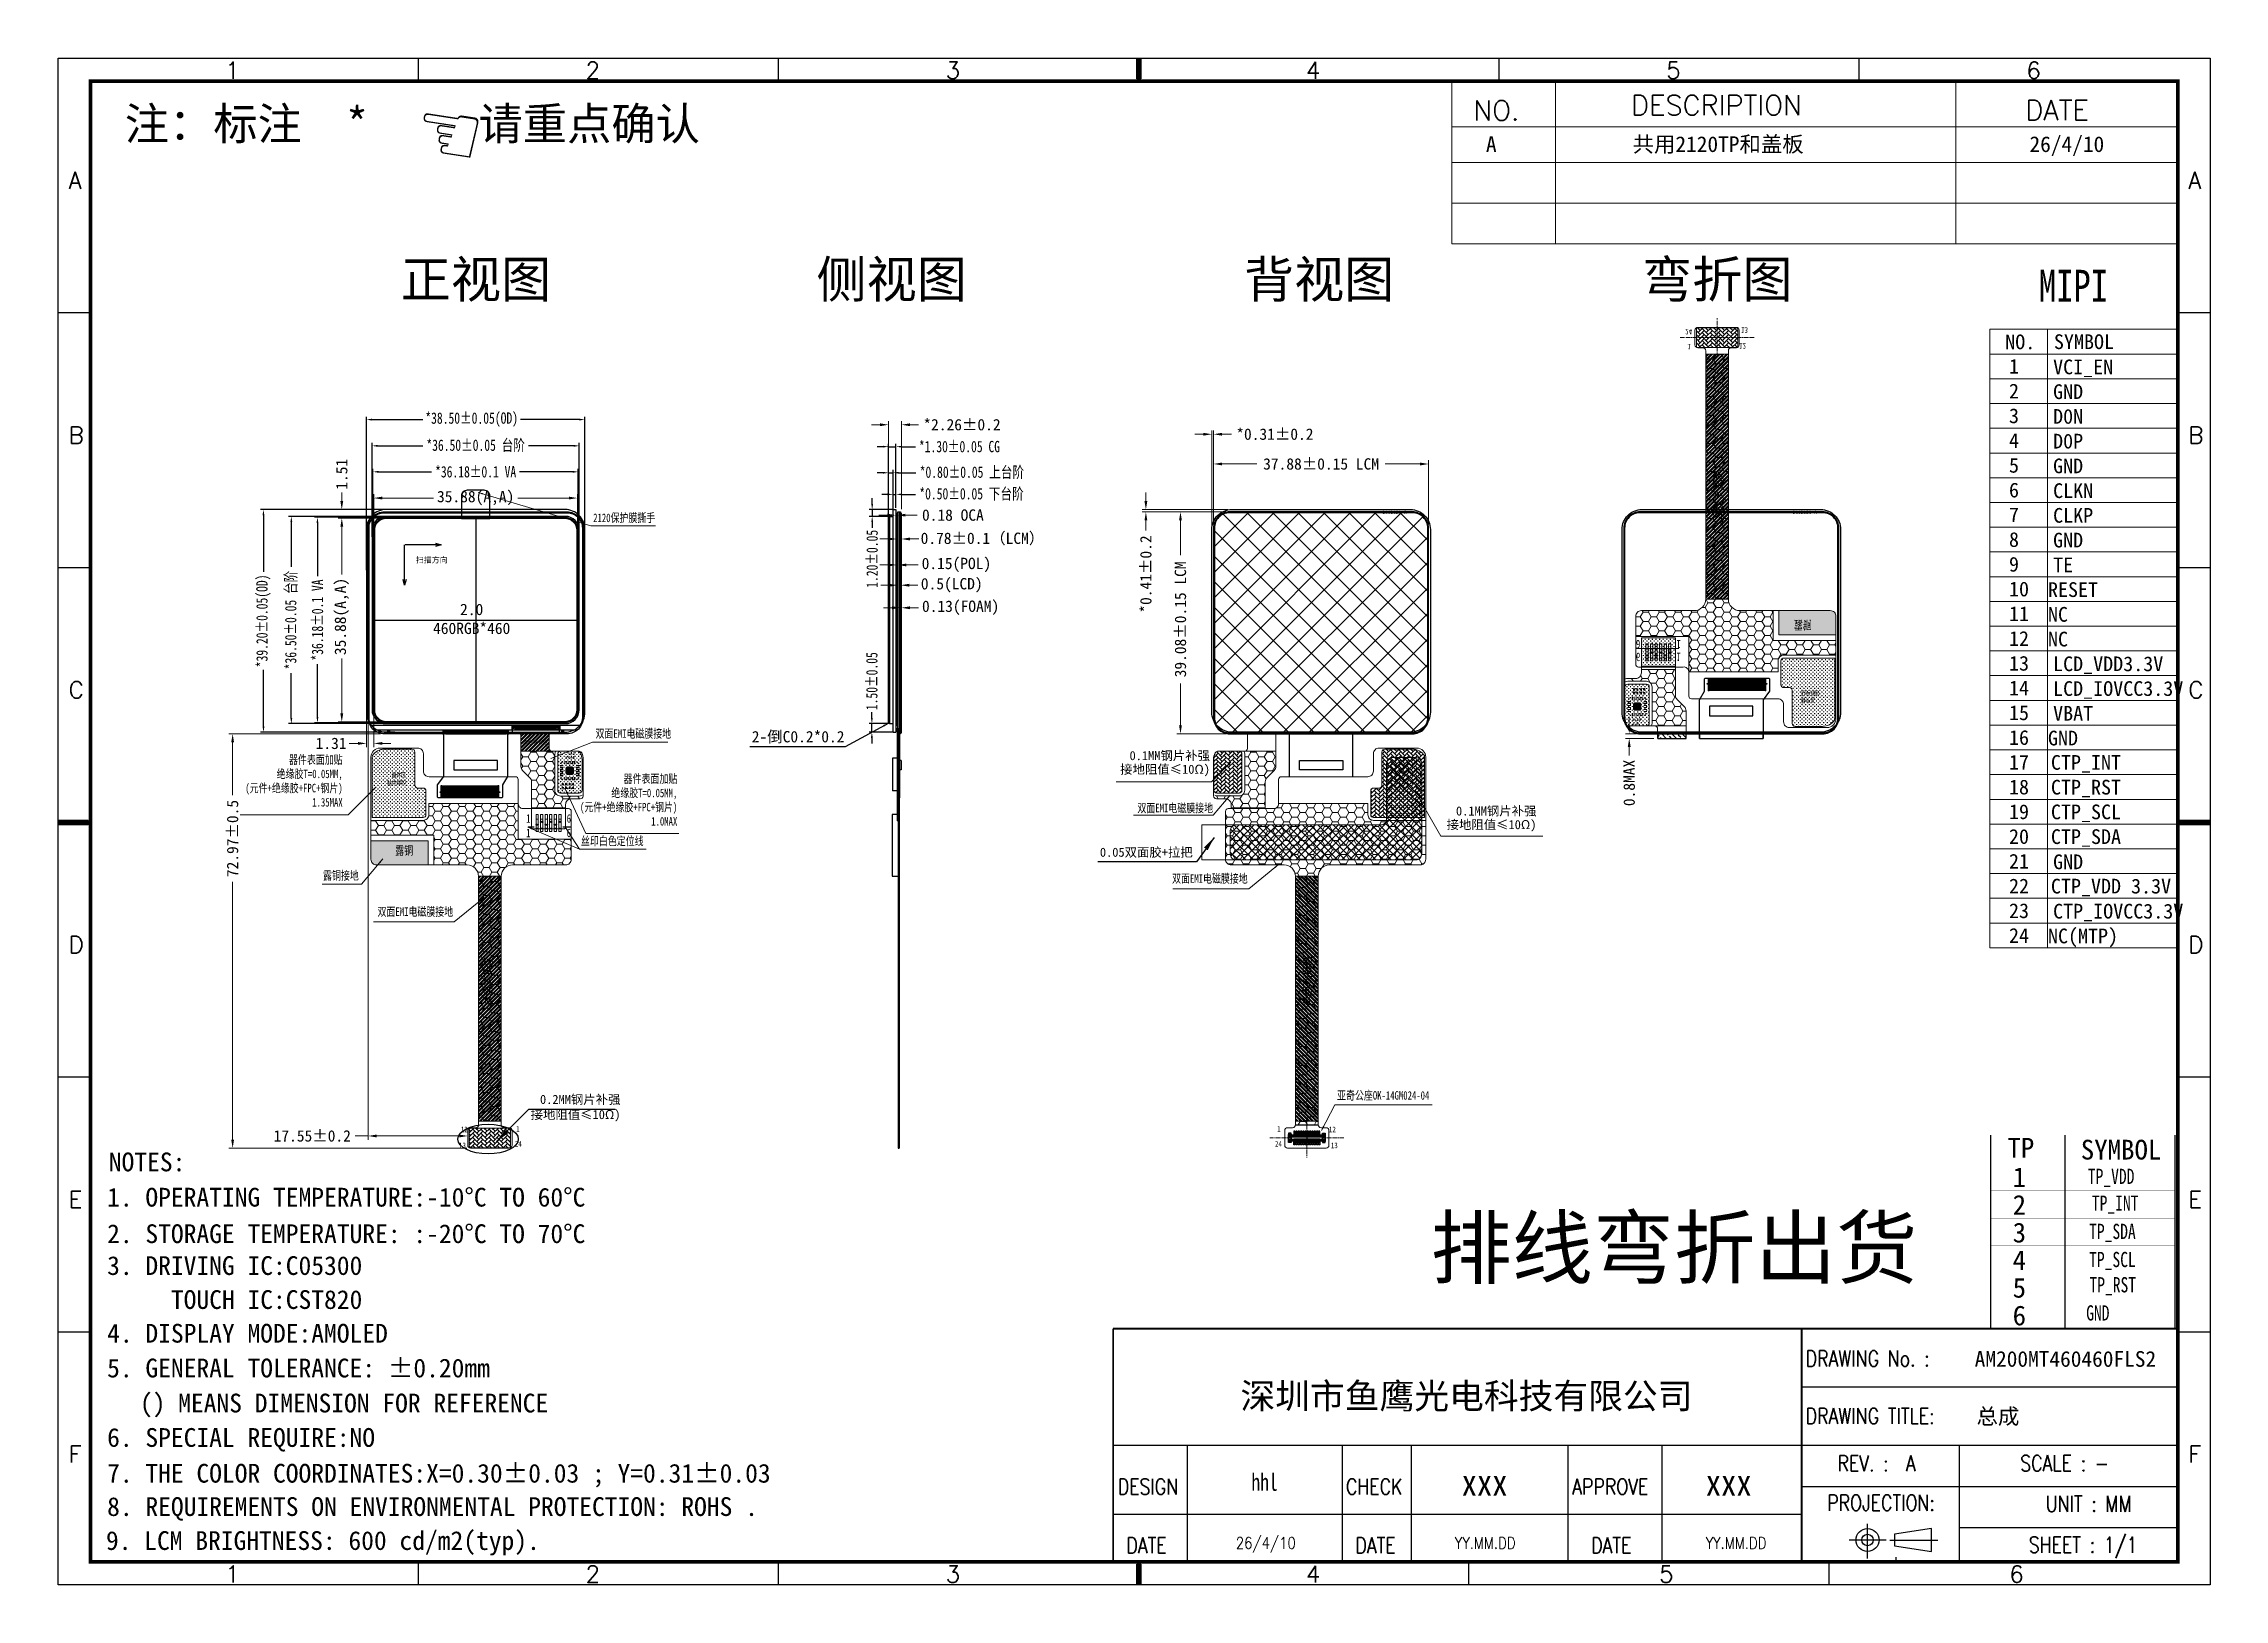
# Model space of a CAD drawing. Header units: millimetres. Extents: x -1677 to -687, y -1765 to -1070.
# Drawn here: x -1676.8 to -1292.6, y -1765.3 to -1491.3 of the extents above; entities that cross this region are included whole.
import ezdxf
from ezdxf.enums import TextEntityAlignment as Align

# ---------------------------------------------------------------- set-up
doc = ezdxf.new("R2010")
doc.units = ezdxf.units.MM
doc.linetypes.add('CENTER', pattern=[0.6, 0.375, -0.075, 0.075, -0.075])
doc.linetypes.add('CENTER2', pattern=[1.125, 0.75, -0.125, 0.125, -0.125])
for name, color, linetype in [('01 Copper', 3, 'Continuous'), ('04 Chip', 20, 'Continuous'), ('06 Leadnr', 6, 'Continuous'), ('07 Cutline', 4, 'Continuous'), ('12 Center_line', 1, 'Continuous'), ('center', 1, 'CENTER'), ('COF', 4, 'Continuous'), ('dim', 3, 'Continuous'), ('EMI', 150, 'Continuous'), ('FPC', 30, 'Continuous'), ('L0', 1, 'Continuous'), ('L4', 1, 'Continuous'), ('L41', 3, 'Continuous'), ('L43', 5, 'Continuous'), ('L44', 2, 'Continuous'), ('L56', 1, 'Continuous'), ('L61', 4, 'Continuous'), ('L62', 40, 'Continuous'), ('lens', 6, 'Continuous'), ('M1', 3, 'Continuous'), ('Panel', 140, 'Continuous'), ('tape', 5, 'Continuous'), ('TOPLAYER', 1, 'Continuous'), ('TOPOVERLAY', 2, 'Continuous'), ('TOPPASTE', 8, 'Continuous'), ('TOPSOLDER', 216, 'Continuous')]:
    doc.layers.add(name, color=color, linetype=linetype)
for name, color, linetype, lineweight in [('10 OL pin no.', 190, 'Continuous', 15), ('Main-FPC', 2, 'Continuous', 5), ('text', 212, 'Continuous', 20), ('TFPC', 50, 'Continuous', 5), ('剖面', 7, 'Continuous', 13), ('图框', 7, 'Continuous', 0), ('标注', 3, 'Continuous', 15)]:
    doc.layers.add(name, color=color, linetype=linetype, lineweight=lineweight)
doc.layers.add('clearance', color=7, linetype='Continuous', plot=False)
doc.styles.add('MBC_Arial_Font', font='arial.ttf')
doc.styles.add('RD', font='ROMAND.shx', dxfattribs={"width": 0.8})
doc.styles.add('ROMANC', font='romanc.shx', dxfattribs={"bigfont": 'gbcbig.shx'})
doc.styles.add('ROMANS', font='romans.shx', dxfattribs={"bigfont": 'gbcbig.shx'})
doc.styles.add('RS', font='txt.shx', dxfattribs={"width": 0.95})
doc.styles.get("Standard").update_dxf_attribs({"font": 'txt.shx'})
doc.styles.add('TXT', font='txt.shx', dxfattribs={"bigfont": 'gbcbig.shx'})
doc.styles.add('W0$254', font='SimSun.ttf', dxfattribs={"width": 0.75})
doc.styles.add('ZI2.5', font='SimSun.ttf', dxfattribs={"height": 2.5})
doc.styles.add('中文', font='SimSun.ttf')
doc.styles.add('其它汉字', font='SimSun.ttf', dxfattribs={"width": 0.85})
doc.styles.add('宋', font='SimSun.ttf', dxfattribs={"height": 2})
doc.styles.add('宋体', font='SimSun.ttf', dxfattribs={"width": 0.75})
doc.styles.add('汉字', font='SimSun.ttf')
doc.dimstyles.new('DIM', dxfattribs={"dimtxt": 0.8, "dimasz": 0.8, "dimexe": 0, "dimexo": 0.5, "dimgap": 0.11, "dimtad": 0, "dimzin": 1, "dimdsep": 46, "dimtxsty": 'RD', "dimcen": 0, "dimclrd": 256, "dimclre": 256, "dimclrt": 256, "dimadec": 0, "dimazin": 0, "dimtm": 1e-09, "dimtfac": 1, "dimtofl": 0, "dimtmove": 0, "dimatfit": 3, "dimfxl": 1, "dimlwe": -1, "dimarcsym": 0})
doc.dimstyles.new('ISO-25$7', dxfattribs={"dimscale": 0.5, "dimtxt": 2.5, "dimasz": 2, "dimexe": 0.65, "dimexo": 0, "dimtad": 0, "dimtoh": 1, "dimzin": 1, "dimdsep": 46, "dimtxsty": '宋体', "dimcen": 1.6, "dimclrt": 7, "dimazin": 0, "dimtfac": 1, "dimtix": 1, "dimtmove": 1, "dimatfit": 3, "dimfxl": 1, "dimtolj": 1, "dimtzin": 1, "dimarcsym": 0})
doc.dimstyles.new('RG', dxfattribs={"dimtxt": 2, "dimasz": 1, "dimexe": 0.5, "dimexo": 0.3, "dimgap": 0.3, "dimtad": 0, "dimzin": 1, "dimdsep": 46, "dimtxsty": '宋体', "dimcen": 2.5, "dimclrd": 256, "dimclre": 256, "dimclrt": 256, "dimadec": 0, "dimazin": 2, "dimtfac": 1, "dimtmove": 0, "dimatfit": 3, "dimfxl": 1, "dimarcsym": 0})
doc.dimstyles.get("Standard").update_dxf_attribs({"dimtxt": 3, "dimasz": 2.5, "dimexe": 1, "dimexo": 0.8, "dimtad": 0, "dimdsep": 46, "dimtxsty": 'Standard', "dimblk": 'OPEN30', "dimcen": 0, "dimazin": 2, "dimtfac": 1, "dimtofl": 0, "dimtmove": 0, "dimatfit": 3, "dimldrblk": 'OPEN30', "dimfxl": 1, "dimarcsym": 0})
doc.dimstyles.new('YanXiu', dxfattribs={"dimtxt": 2.5, "dimasz": 2.2, "dimexe": 0.66, "dimexo": 0.66, "dimgap": 0.66, "dimtad": 0, "dimdsep": 46, "dimtxsty": 'ROMANC', "dimcen": 0, "dimclrd": 256, "dimclre": 131, "dimclrt": 42, "dimazin": 2, "dimtfac": 1, "dimtofl": 0, "dimtmove": 0, "dimatfit": 3, "dimfxl": 1, "dimlwd": 5, "dimlwe": 5, "dimarcsym": 0})

# ---------------------------------------------------------------- blocks, each defined once
blk = doc.blocks.new('A$C5D5B2502')
at = {"color": 3, "lineweight": 9, "extrusion": (0, 0, -1), "insert": (0.313, 2.205), "char_height": 2.2, "width": 1.7931, "attachment_point": 1, "text_direction": (0.707107, -0.707107, 0), "style": 'RS'}
blk.add_mtext('\\fWingdings|b0|i0|c2|p2;E', dxfattribs=at)
blk = doc.blocks.new('3')
at = {"layer": 'dim', "extrusion": (0, 0, -1), "xscale": 1.882916887164354, "yscale": 1.882916887164354, "zscale": -1.882916887163784, "rotation": 180}
blk.add_blockref('A$C5D5B2502', (-1621.2, 1416.43), dxfattribs=at)
blk = doc.blocks.new('*D116')
at = {"layer": 'Defpoints', "color": 0, "transparency": 16777216}
for p in [(-1526.31, -1573.76), (-1525.81, -1573.76), (-1525.81, -1586.67)]:
    blk.add_point(p, dxfattribs=at)
at = {"layer": '标注', "lineweight": 5, "transparency": 16777216}
for p, q in [((-1526.31, -1574.42), (-1526.31, -1587.33)), ((-1525.81, -1574.42), (-1525.81, -1587.33)), ((-1527.81, -1586.67), (-1529.31, -1586.67)), ((-1524.31, -1586.67), (-1522.81, -1586.67))]:
    blk.add_line(p, q, dxfattribs=at)
at = {"layer": '标注', "transparency": 16777216}
for points in [[(-1527.81, -1586.42), (-1527.81, -1586.92), (-1526.31, -1586.67)], [(-1524.31, -1586.42), (-1524.31, -1586.92), (-1525.81, -1586.67)]]:
    blk.add_solid(points, dxfattribs=at)
at = {"layer": '标注', "transparency": 16777216, "insert": (-1516.81, -1586.67), "char_height": 2, "attachment_point": 5, "style": '宋'}
blk.add_mtext('0.5(LCD)', dxfattribs=at)
blk = doc.blocks.new('*D117')
at = {"layer": 'Defpoints', "color": 0, "transparency": 16777216}
for p in [(-1525.81, -1573.96), (-1525.68, -1573.96), (-1525.68, -1590.64)]:
    blk.add_point(p, dxfattribs=at)
at = {"layer": '标注', "lineweight": 5, "transparency": 16777216}
for p, q in [((-1525.81, -1574.62), (-1525.81, -1591.3)), ((-1525.68, -1574.62), (-1525.68, -1591.3)), ((-1527.31, -1590.64), (-1528.81, -1590.64)), ((-1524.18, -1590.64), (-1522.68, -1590.64))]:
    blk.add_line(p, q, dxfattribs=at)
at = {"layer": '标注', "transparency": 16777216}
for points in [[(-1527.31, -1590.39), (-1527.31, -1590.89), (-1525.81, -1590.64)], [(-1524.18, -1590.39), (-1524.18, -1590.89), (-1525.68, -1590.64)]]:
    blk.add_solid(points, dxfattribs=at)
at = {"layer": '标注', "transparency": 16777216, "insert": (-1515.25, -1590.64), "char_height": 2, "attachment_point": 5, "style": '宋'}
blk.add_mtext('0.13(FOAM)', dxfattribs=at)
blk = doc.blocks.new('*D118')
at = {"layer": 'Defpoints', "color": 0, "transparency": 16777216}
for p in [(-1526.46, -1573.96), (-1526.31, -1573.76), (-1526.31, -1583.1)]:
    blk.add_point(p, dxfattribs=at)
at = {"layer": '标注', "lineweight": 5, "transparency": 16777216}
for p, q in [((-1526.46, -1574.62), (-1526.46, -1583.76)), ((-1526.31, -1574.42), (-1526.31, -1583.76)), ((-1527.96, -1583.1), (-1529.46, -1583.1)), ((-1524.81, -1583.1), (-1522.7, -1583.1))]:
    blk.add_line(p, q, dxfattribs=at)
at = {"layer": '标注', "transparency": 16777216}
for points in [[(-1527.96, -1582.85), (-1527.96, -1583.35), (-1526.46, -1583.1)], [(-1524.81, -1582.85), (-1524.81, -1583.35), (-1526.31, -1583.1)]]:
    blk.add_solid(points, dxfattribs=at)
at = {"layer": '标注', "transparency": 16777216, "insert": (-1515.99, -1583.1), "char_height": 2, "attachment_point": 5, "style": '宋'}
blk.add_mtext('0.15(POL)', dxfattribs=at)
blk = doc.blocks.new('*D107')
at = {"layer": 'Defpoints', "color": 0, "transparency": 16777216}
for p in [(-1526.46, -1573.96), (-1525.68, -1573.96), (-1525.68, -1578.53)]:
    blk.add_point(p, dxfattribs=at)
at = {"layer": '标注', "lineweight": 5, "transparency": 16777216}
for p, q in [((-1526.46, -1574.62), (-1526.46, -1579.19)), ((-1525.68, -1574.62), (-1525.68, -1579.19)), ((-1527.96, -1578.53), (-1529.46, -1578.53)), ((-1524.18, -1578.53), (-1522.63, -1578.53))]:
    blk.add_line(p, q, dxfattribs=at)
at = {"layer": '标注', "transparency": 16777216}
for points in [[(-1527.96, -1578.28), (-1527.96, -1578.78), (-1526.46, -1578.53)], [(-1524.18, -1578.28), (-1524.18, -1578.78), (-1525.68, -1578.53)]]:
    blk.add_solid(points, dxfattribs=at)
at = {"layer": '标注', "transparency": 16777216, "insert": (-1511.4, -1578.53), "char_height": 2, "attachment_point": 5, "style": '宋'}
blk.add_mtext('0.78±0.1（LCM）', dxfattribs=at)
blk = doc.blocks.new('*D108')
at = {"layer": 'Defpoints', "color": 0, "transparency": 16777216}
for p in [(-1616.32, -1574.86), (-1624.26, -1610.74), (-1616.32, -1610.74)]:
    blk.add_point(p, dxfattribs=at)
at = {"layer": '标注', "lineweight": 5, "transparency": 16777216}
for p, q in [((-1616.98, -1574.86), (-1624.92, -1574.86)), ((-1624.26, -1576.36), (-1624.26, -1584.76)), ((-1624.26, -1609.24), (-1624.26, -1599.59)), ((-1616.98, -1610.74), (-1624.92, -1610.74))]:
    blk.add_line(p, q, dxfattribs=at)
at = {"layer": '标注', "transparency": 16777216}
for points in [[(-1624.51, -1576.36), (-1624.01, -1576.36), (-1624.26, -1574.86)], [(-1624.51, -1609.24), (-1624.01, -1609.24), (-1624.26, -1610.74)]]:
    blk.add_solid(points, dxfattribs=at)
at = {"layer": '标注', "transparency": 16777216, "insert": (-1624.26, -1592.18), "char_height": 2, "attachment_point": 5, "rotation": 90, "style": '宋'}
blk.add_mtext('35.88(A,A)', dxfattribs=at)
blk = doc.blocks.new('*D109')
at = {"layer": 'Defpoints', "color": 0, "transparency": 16777216}
for p in [(-1582.74, -1571.32), (-1618.62, -1577.16), (-1582.74, -1577.16)]:
    blk.add_point(p, dxfattribs=at)
at = {"layer": '标注', "lineweight": 5, "transparency": 16777216}
for p, q in [((-1618.62, -1576.5), (-1618.62, -1570.66)), ((-1582.74, -1576.5), (-1582.74, -1570.66)), ((-1617.12, -1571.32), (-1608.09, -1571.32)), ((-1584.24, -1571.32), (-1593.26, -1571.32))]:
    blk.add_line(p, q, dxfattribs=at)
at = {"layer": '标注', "transparency": 16777216}
for points in [[(-1617.12, -1571.07), (-1617.12, -1571.57), (-1618.62, -1571.32)], [(-1584.24, -1571.07), (-1584.24, -1571.57), (-1582.74, -1571.32)]]:
    blk.add_solid(points, dxfattribs=at)
at = {"layer": '标注', "transparency": 16777216, "insert": (-1600.68, -1571.32), "char_height": 2, "attachment_point": 5, "style": '宋'}
blk.add_mtext('35.88(A,A)', dxfattribs=at)
blk = doc.blocks.new('*D110')
at = {"layer": 'Defpoints', "color": 0, "transparency": 16777216}
for p in [(-1619.93, -1576.85), (-1618.62, -1577.16), (-1618.62, -1614.53)]:
    blk.add_point(p, dxfattribs=at)
at = {"layer": '标注', "lineweight": 5, "transparency": 16777216}
for p, q in [((-1619.93, -1577.51), (-1619.93, -1615.19)), ((-1618.62, -1577.82), (-1618.62, -1615.19)), ((-1621.43, -1614.53), (-1622.93, -1614.53)), ((-1617.12, -1614.53), (-1615.62, -1614.53))]:
    blk.add_line(p, q, dxfattribs=at)
at = {"layer": '标注', "transparency": 16777216}
for points in [[(-1621.43, -1614.28), (-1621.43, -1614.78), (-1619.93, -1614.53)], [(-1617.12, -1614.28), (-1617.12, -1614.78), (-1618.62, -1614.53)]]:
    blk.add_solid(points, dxfattribs=at)
at = {"layer": '标注', "transparency": 16777216, "insert": (-1626.14, -1614.53), "char_height": 2, "attachment_point": 5, "style": '宋'}
blk.add_mtext('1.31', dxfattribs=at)
blk = doc.blocks.new('*D111')
at = {"layer": 'Defpoints', "color": 0, "transparency": 16777216}
for p in [(-1624.26, -1574.86), (-1616.43, -1573.35), (-1616.32, -1574.86)]:
    blk.add_point(p, dxfattribs=at)
at = {"layer": '标注', "lineweight": 5, "transparency": 16777216}
for p, q in [((-1624.26, -1571.85), (-1624.26, -1570.35)), ((-1617.09, -1573.35), (-1624.92, -1573.35)), ((-1616.98, -1574.86), (-1624.92, -1574.86)), ((-1624.26, -1576.36), (-1624.26, -1577.86))]:
    blk.add_line(p, q, dxfattribs=at)
at = {"layer": '标注', "transparency": 16777216}
for points in [[(-1624.51, -1571.85), (-1624.01, -1571.85), (-1624.26, -1573.35)], [(-1624.51, -1576.36), (-1624.01, -1576.36), (-1624.26, -1574.86)]]:
    blk.add_solid(points, dxfattribs=at)
at = {"layer": '标注', "transparency": 16777216, "insert": (-1624.26, -1567.13), "char_height": 2, "attachment_point": 5, "rotation": 90, "style": '宋'}
blk.add_mtext('1.51', dxfattribs=at)
blk = doc.blocks.new('*D112')
at = {"layer": 'Defpoints', "color": 0, "transparency": 16777216}
for p in [(-1432.81, -1565.32), (-1470.69, -1576.61), (-1432.81, -1576.61)]:
    blk.add_point(p, dxfattribs=at)
at = {"layer": '标注', "lineweight": 5, "transparency": 16777216}
for p, q in [((-1470.69, -1575.95), (-1470.69, -1564.66)), ((-1469.19, -1565.32), (-1463.04, -1565.32)), ((-1434.31, -1565.32), (-1440.46, -1565.32)), ((-1432.81, -1575.95), (-1432.81, -1564.66))]:
    blk.add_line(p, q, dxfattribs=at)
at = {"layer": '标注', "transparency": 16777216}
for points in [[(-1469.19, -1565.07), (-1469.19, -1565.57), (-1470.69, -1565.32)], [(-1434.31, -1565.07), (-1434.31, -1565.57), (-1432.81, -1565.32)]]:
    blk.add_solid(points, dxfattribs=at)
at = {"layer": '标注', "transparency": 16777216, "insert": (-1451.75, -1565.32), "char_height": 2, "attachment_point": 5, "style": '宋'}
blk.add_mtext('37.88±0.15 LCM', dxfattribs=at)
blk = doc.blocks.new('*D113')
at = {"layer": 'Defpoints', "color": 0, "transparency": 16777216}
for p in [(-1467.84, -1573.76), (-1476.52, -1612.84), (-1467.84, -1612.84)]:
    blk.add_point(p, dxfattribs=at)
at = {"layer": '标注', "lineweight": 5, "transparency": 16777216}
for p, q in [((-1468.5, -1573.76), (-1477.18, -1573.76)), ((-1476.52, -1575.26), (-1476.52, -1581.4)), ((-1476.52, -1611.34), (-1476.52, -1603.98)), ((-1468.5, -1612.84), (-1477.18, -1612.84))]:
    blk.add_line(p, q, dxfattribs=at)
at = {"layer": '标注', "transparency": 16777216}
for points in [[(-1476.77, -1575.26), (-1476.27, -1575.26), (-1476.52, -1573.76)], [(-1476.77, -1611.34), (-1476.27, -1611.34), (-1476.52, -1612.84)]]:
    blk.add_solid(points, dxfattribs=at)
at = {"layer": '标注', "transparency": 16777216, "insert": (-1476.52, -1592.69), "char_height": 2, "attachment_point": 5, "rotation": 90, "style": '宋'}
blk.add_mtext('39.08±0.15 LCM', dxfattribs=at)
blk = doc.blocks.new('*D119')
at = {"layer": 'Defpoints', "color": 0, "transparency": 16777216}
for p in [(-1619.62, -1609.99), (-1602.07, -1683.66), (-1602.07, -1684.01)]:
    blk.add_point(p, dxfattribs=at)
at = {"layer": '标注', "lineweight": 5, "transparency": 16777216}
for p, q in [((-1619.62, -1610.65), (-1619.62, -1684.32)), ((-1619.62, -1683.66), (-1621.9, -1683.66)), ((-1603.57, -1683.66), (-1618.12, -1683.66)), ((-1602.07, -1683.35), (-1602.07, -1683))]:
    blk.add_line(p, q, dxfattribs=at)
at = {"layer": '标注', "transparency": 16777216}
for points in [[(-1618.12, -1683.41), (-1618.12, -1683.91), (-1619.62, -1683.66)], [(-1603.57, -1683.41), (-1603.57, -1683.91), (-1602.07, -1683.66)]]:
    blk.add_solid(points, dxfattribs=at)
at = {"layer": '标注', "transparency": 16777216, "insert": (-1629.46, -1683.66), "char_height": 2, "attachment_point": 5, "style": '宋'}
blk.add_mtext('17.55±0.2', dxfattribs=at)
blk = doc.blocks.new('*D114')
at = {"layer": 'Defpoints', "color": 0, "transparency": 16777216}
for p in [(-1471, -1560.08), (-1471, -1576.85), (-1470.69, -1576.61)]:
    blk.add_point(p, dxfattribs=at)
at = {"layer": '标注', "lineweight": 5, "transparency": 16777216}
for p, q in [((-1471, -1576.19), (-1471, -1559.42)), ((-1470.69, -1575.95), (-1470.69, -1559.42)), ((-1472.5, -1560.08), (-1474, -1560.08)), ((-1469.19, -1560.08), (-1467.56, -1560.08))]:
    blk.add_line(p, q, dxfattribs=at)
at = {"layer": '标注', "transparency": 16777216}
for points in [[(-1472.5, -1559.83), (-1472.5, -1560.33), (-1471, -1560.08)], [(-1469.19, -1559.83), (-1469.19, -1560.33), (-1470.69, -1560.08)]]:
    blk.add_solid(points, dxfattribs=at)
at = {"layer": '标注', "transparency": 16777216, "insert": (-1459.89, -1560.08), "char_height": 2, "attachment_point": 5, "style": '宋'}
blk.add_mtext('*0.31±0.2', dxfattribs=at)
blk = doc.blocks.new('*D115')
at = {"layer": 'Defpoints', "color": 0, "transparency": 16777216}
for p in [(-1616.77, -1612.84), (-1643.49, -1685.81), (-1601.57, -1685.81)]:
    blk.add_point(p, dxfattribs=at)
at = {"layer": '标注', "lineweight": 5, "transparency": 16777216}
for p, q in [((-1617.43, -1612.84), (-1644.15, -1612.84)), ((-1643.49, -1614.34), (-1643.49, -1623.65)), ((-1643.49, -1684.31), (-1643.49, -1638.91)), ((-1602.23, -1685.81), (-1644.15, -1685.81))]:
    blk.add_line(p, q, dxfattribs=at)
at = {"layer": '标注', "transparency": 16777216}
for points in [[(-1643.74, -1614.34), (-1643.24, -1614.34), (-1643.49, -1612.84)], [(-1643.74, -1684.31), (-1643.24, -1684.31), (-1643.49, -1685.81)]]:
    blk.add_solid(points, dxfattribs=at)
at = {"layer": '标注', "transparency": 16777216, "insert": (-1643.49, -1631.28), "char_height": 2, "attachment_point": 5, "rotation": 90, "style": '宋'}
blk.add_mtext('72.97±0.5', dxfattribs=at)
blk = doc.blocks.new('AAWERTERTERT')
at = {"layer": 'COF'}
for p, q in [((7011.16, 3569.46), (7011.11, 3569.46)), ((7011.11, 3569.46), (7011.11, 3569.41)), ((7011.11, 3569.41), (7011.16, 3569.41)), ((7011.16, 3569.51), (7011.16, 3569.46)), ((7011.21, 3569.51), (7011.16, 3569.51)), ((7011.16, 3569.41), (7011.16, 3569.36)), ((7011.16, 3569.36), (7011.21, 3569.36)), ((7011.21, 3569.46), (7011.21, 3569.51)), ((7011.26, 3569.46), (7011.21, 3569.46)), ((7011.21, 3569.36), (7011.21, 3569.41)), ((7011.21, 3569.41), (7011.26, 3569.41)), ((7011.26, 3569.41), (7011.26, 3569.46))]:
    blk.add_line(p, q, dxfattribs=at)
blk = doc.blocks.new('DFASDFAS')
at = {"layer": '01 Copper'}
for points in [[(-1339.12, -1625.38), (-1339.11, -1625.38), (-1339.11, -1625.57), (-1339.12, -1625.57)], [(-1338.94, -1625.22), (-1338.94, -1625.27), (-1338.99, -1625.27), (-1338.99, -1625.32), (-1339.04, -1625.32), (-1339.04, -1625.27), (-1339.09, -1625.27), (-1339.09, -1625.22), (-1339.04, -1625.22), (-1339.04, -1625.17), (-1338.99, -1625.17), (-1338.99, -1625.22)], [(-1339.09, -1625.38), (-1339.08, -1625.38), (-1339.08, -1625.57), (-1339.09, -1625.57)], [(-1328.09, -1625.22), (-1328.09, -1625.27), (-1328.14, -1625.27), (-1328.14, -1625.32), (-1328.19, -1625.32), (-1328.19, -1625.27), (-1328.24, -1625.27), (-1328.24, -1625.22), (-1328.19, -1625.22), (-1328.19, -1625.17), (-1328.14, -1625.17), (-1328.14, -1625.22)], [(-1328.1, -1625.38), (-1328.08, -1625.38), (-1328.08, -1625.57), (-1328.1, -1625.57)], [(-1328.07, -1625.38), (-1328.06, -1625.38), (-1328.06, -1625.57), (-1328.07, -1625.57)]]:
    blk.add_lwpolyline(points, close=True, dxfattribs=at)
for points in [[(-1339.07, -1625.57), (-1339.07, -1625.38), (-1339.05, -1625.38), (-1339.05, -1625.57)], [(-1339.04, -1625.57), (-1339.04, -1625.38), (-1339.03, -1625.38), (-1339.03, -1625.57)], [(-1339.02, -1625.57), (-1339.02, -1625.38), (-1339, -1625.38), (-1339, -1625.57)], [(-1338.99, -1625.57), (-1338.99, -1625.38), (-1338.98, -1625.38), (-1338.98, -1625.57)], [(-1338.96, -1625.57), (-1338.96, -1625.38), (-1338.95, -1625.38), (-1338.95, -1625.57)], [(-1338.94, -1625.57), (-1338.94, -1625.38), (-1338.92, -1625.38), (-1338.92, -1625.57)], [(-1338.91, -1625.57), (-1338.91, -1625.38), (-1338.9, -1625.38), (-1338.9, -1625.57)], [(-1338.88, -1625.57), (-1338.88, -1625.02)], [(-1338.87, -1625.02), (-1338.87, -1625.57)], [(-1338.86, -1625.57), (-1338.86, -1625.02)], [(-1338.85, -1625.02), (-1338.85, -1625.57)], [(-1338.83, -1625.02), (-1338.83, -1625.57)], [(-1338.82, -1625.57), (-1338.82, -1625.02)], [(-1338.81, -1625.02), (-1338.81, -1625.57)], [(-1338.79, -1625.57), (-1338.79, -1625.02)], [(-1338.78, -1625.02), (-1338.78, -1625.57)], [(-1338.77, -1625.57), (-1338.77, -1625.02)], [(-1338.75, -1625.02), (-1338.75, -1625.57)], [(-1338.74, -1625.57), (-1338.74, -1625.02)], [(-1338.73, -1625.02), (-1338.73, -1625.57)], [(-1338.72, -1625.57), (-1338.72, -1625.02)], [(-1338.7, -1625.02), (-1338.7, -1625.57)], [(-1338.69, -1625.57), (-1338.69, -1625.02)], [(-1338.68, -1625.02), (-1338.68, -1625.57)], [(-1338.66, -1625.57), (-1338.66, -1625.02)], [(-1338.65, -1625.02), (-1338.65, -1625.57)], [(-1338.64, -1625.57), (-1338.64, -1625.02)], [(-1338.62, -1625.57), (-1338.62, -1625.02)], [(-1338.61, -1625.02), (-1338.61, -1625.57)], [(-1338.6, -1625.57), (-1338.6, -1625.02)], [(-1338.59, -1625.02), (-1338.59, -1625.57)], [(-1338.57, -1625.57), (-1338.57, -1625.02)], [(-1338.56, -1625.02), (-1338.56, -1625.57)], [(-1338.55, -1625.57), (-1338.55, -1625.02)], [(-1338.53, -1625.02), (-1338.53, -1625.57)], [(-1338.52, -1625.57), (-1338.52, -1625.02)], [(-1338.51, -1625.57), (-1338.51, -1625.02)], [(-1338.49, -1625.02), (-1338.49, -1625.57)], [(-1338.48, -1625.57), (-1338.48, -1625.02)], [(-1338.47, -1625.02), (-1338.47, -1625.57)], [(-1338.46, -1625.57), (-1338.46, -1625.02)], [(-1338.44, -1625.02), (-1338.44, -1625.57)], [(-1338.43, -1625.57), (-1338.43, -1625.02)], [(-1338.42, -1625.02), (-1338.42, -1625.57)], [(-1338.4, -1625.57), (-1338.4, -1625.02)], [(-1338.39, -1625.02), (-1338.39, -1625.57)], [(-1338.38, -1625.57), (-1338.38, -1625.02)], [(-1338.36, -1625.02), (-1338.36, -1625.57)], [(-1338.35, -1625.57), (-1338.35, -1625.02)], [(-1338.34, -1625.02), (-1338.34, -1625.57)], [(-1338.33, -1625.02), (-1338.33, -1625.57)], [(-1338.31, -1625.57), (-1338.31, -1625.02)], [(-1338.3, -1625.02), (-1338.3, -1625.57)], [(-1338.29, -1625.57), (-1338.29, -1625.02)], [(-1338.27, -1625.02), (-1338.27, -1625.57)], [(-1338.26, -1625.57), (-1338.26, -1625.02)], [(-1338.25, -1625.02), (-1338.25, -1625.57)], [(-1338.23, -1625.57), (-1338.23, -1625.02)], [(-1338.22, -1625.57), (-1338.22, -1625.02)], [(-1338.21, -1625.02), (-1338.21, -1625.57)], [(-1338.2, -1625.02), (-1338.2, -1625.57)], [(-1338.18, -1625.57), (-1338.18, -1625.02)], [(-1338.17, -1625.02), (-1338.17, -1625.57)], [(-1338.16, -1625.57), (-1338.16, -1625.02)], [(-1338.14, -1625.02), (-1338.14, -1625.57)], [(-1338.13, -1625.57), (-1338.13, -1625.02)], [(-1338.12, -1625.02), (-1338.12, -1625.57)], [(-1338.1, -1625.57), (-1338.1, -1625.02)], [(-1338.09, -1625.57), (-1338.09, -1625.02)], [(-1338.08, -1625.02), (-1338.08, -1625.57)], [(-1338.07, -1625.02), (-1338.07, -1625.57)], [(-1338.05, -1625.57), (-1338.05, -1625.02)], [(-1338.04, -1625.02), (-1338.04, -1625.57)], [(-1338.03, -1625.57), (-1338.03, -1625.02)], [(-1338.01, -1625.02), (-1338.01, -1625.57)], [(-1338, -1625.57), (-1338, -1625.02)], [(-1337.99, -1625.02), (-1337.99, -1625.57)], [(-1337.97, -1625.57), (-1337.97, -1625.02)], [(-1337.96, -1625.02), (-1337.96, -1625.57)], [(-1337.95, -1625.57), (-1337.95, -1625.02)], [(-1337.94, -1625.57), (-1337.94, -1625.02)], [(-1337.92, -1625.02), (-1337.92, -1625.57)], [(-1337.91, -1625.02), (-1337.91, -1625.57)], [(-1337.9, -1625.57), (-1337.9, -1625.02)], [(-1337.88, -1625.02), (-1337.88, -1625.57)], [(-1337.87, -1625.57), (-1337.87, -1625.02)], [(-1337.86, -1625.02), (-1337.86, -1625.57)], [(-1337.84, -1625.57), (-1337.84, -1625.02)], [(-1337.83, -1625.02), (-1337.83, -1625.57)], [(-1337.82, -1625.57), (-1337.82, -1625.02)], [(-1337.81, -1625.57), (-1337.81, -1625.02)], [(-1337.79, -1625.02), (-1337.79, -1625.57)], [(-1337.78, -1625.02), (-1337.78, -1625.57)], [(-1337.77, -1625.57), (-1337.77, -1625.02)], [(-1337.75, -1625.02), (-1337.75, -1625.57)], [(-1337.74, -1625.57), (-1337.74, -1625.02)], [(-1337.73, -1625.02), (-1337.73, -1625.57)], [(-1337.71, -1625.57), (-1337.71, -1625.02)], [(-1337.7, -1625.02), (-1337.7, -1625.57)], [(-1337.69, -1625.57), (-1337.69, -1625.02)], [(-1337.68, -1625.02), (-1337.68, -1625.57)], [(-1337.66, -1625.57), (-1337.66, -1625.02)], [(-1337.65, -1625.57), (-1337.65, -1625.02)], [(-1337.64, -1625.02), (-1337.64, -1625.57)], [(-1337.62, -1625.02), (-1337.62, -1625.57)], [(-1337.61, -1625.57), (-1337.61, -1625.02)], [(-1337.6, -1625.02), (-1337.6, -1625.57)], [(-1337.58, -1625.57), (-1337.58, -1625.02)], [(-1337.57, -1625.02), (-1337.57, -1625.57)], [(-1337.56, -1625.57), (-1337.56, -1625.02)], [(-1337.55, -1625.02), (-1337.55, -1625.57)], [(-1337.53, -1625.57), (-1337.53, -1625.02)], [(-1337.52, -1625.02), (-1337.52, -1625.57)], [(-1337.51, -1625.57), (-1337.51, -1625.02)], [(-1337.49, -1625.57), (-1337.49, -1625.02)], [(-1337.48, -1625.02), (-1337.48, -1625.57)], [(-1337.47, -1625.02), (-1337.47, -1625.57)], [(-1337.45, -1625.57), (-1337.45, -1625.02)], [(-1337.44, -1625.02), (-1337.44, -1625.57)], [(-1337.43, -1625.57), (-1337.43, -1625.02)], [(-1337.42, -1625.02), (-1337.42, -1625.57)], [(-1337.4, -1625.02), (-1337.4, -1625.57)], [(-1337.39, -1625.57), (-1337.39, -1625.02)], [(-1337.38, -1625.02), (-1337.38, -1625.57)], [(-1337.36, -1625.57), (-1337.36, -1625.02)], [(-1337.35, -1625.57), (-1337.35, -1625.02)], [(-1337.34, -1625.02), (-1337.34, -1625.57)], [(-1337.32, -1625.57), (-1337.32, -1625.02)], [(-1337.31, -1625.02), (-1337.31, -1625.57)], [(-1337.3, -1625.57), (-1337.3, -1625.02)], [(-1337.29, -1625.02), (-1337.29, -1625.57)], [(-1337.27, -1625.57), (-1337.27, -1625.02)], [(-1337.26, -1625.57), (-1337.26, -1625.02)], [(-1337.25, -1625.02), (-1337.25, -1625.57)], [(-1337.23, -1625.02), (-1337.23, -1625.57)], [(-1337.22, -1625.57), (-1337.22, -1625.02)], [(-1337.21, -1625.02), (-1337.21, -1625.57)], [(-1337.19, -1625.57), (-1337.19, -1625.02)], [(-1337.18, -1625.02), (-1337.18, -1625.57)], [(-1337.17, -1625.57), (-1337.17, -1625.02)], [(-1337.16, -1625.57), (-1337.16, -1625.02)], [(-1337.14, -1625.02), (-1337.14, -1625.57)], [(-1337.13, -1625.02), (-1337.13, -1625.57)], [(-1337.12, -1625.57), (-1337.12, -1625.02)], [(-1337.1, -1625.02), (-1337.1, -1625.57)], [(-1337.09, -1625.57), (-1337.09, -1625.02)], [(-1337.08, -1625.02), (-1337.08, -1625.57)], [(-1337.06, -1625.57), (-1337.06, -1625.02)], [(-1337.05, -1625.57), (-1337.05, -1625.02)], [(-1337.04, -1625.02), (-1337.04, -1625.57)], [(-1337.03, -1625.02), (-1337.03, -1625.57)], [(-1337.01, -1625.57), (-1337.01, -1625.02)], [(-1337, -1625.02), (-1337, -1625.57)], [(-1336.99, -1625.57), (-1336.99, -1625.02)], [(-1336.97, -1625.02), (-1336.97, -1625.57)], [(-1336.96, -1625.57), (-1336.96, -1625.02)], [(-1336.95, -1625.57), (-1336.95, -1625.02)], [(-1336.93, -1625.02), (-1336.93, -1625.57)], [(-1336.92, -1625.02), (-1336.92, -1625.57)], [(-1336.91, -1625.57), (-1336.91, -1625.02)], [(-1336.9, -1625.02), (-1336.9, -1625.57)], [(-1336.88, -1625.57), (-1336.88, -1625.02)], [(-1336.87, -1625.02), (-1336.87, -1625.57)], [(-1336.86, -1625.57), (-1336.86, -1625.02)], [(-1336.84, -1625.57), (-1336.84, -1625.02)], [(-1336.83, -1625.02), (-1336.83, -1625.57)], [(-1336.82, -1625.02), (-1336.82, -1625.57)], [(-1336.8, -1625.57), (-1336.8, -1625.02)], [(-1336.79, -1625.02), (-1336.79, -1625.57)], [(-1336.78, -1625.57), (-1336.78, -1625.02)], [(-1336.77, -1625.02), (-1336.77, -1625.57)], [(-1336.75, -1625.57), (-1336.75, -1625.02)], [(-1336.74, -1625.57), (-1336.74, -1625.02)], [(-1336.73, -1625.02), (-1336.73, -1625.57)], [(-1336.71, -1625.02), (-1336.71, -1625.57)], [(-1336.7, -1625.57), (-1336.7, -1625.02)], [(-1336.69, -1625.02), (-1336.69, -1625.57)], [(-1336.68, -1625.57), (-1336.68, -1625.02)], [(-1336.66, -1625.02), (-1336.66, -1625.57)], [(-1336.65, -1625.57), (-1336.65, -1625.02)], [(-1336.64, -1625.02), (-1336.64, -1625.57)], [(-1336.62, -1625.57), (-1336.62, -1625.02)], [(-1336.61, -1625.02), (-1336.61, -1625.57)], [(-1336.6, -1625.57), (-1336.6, -1625.02)], [(-1336.58, -1625.02), (-1336.58, -1625.57)], [(-1336.57, -1625.57), (-1336.57, -1625.02)], [(-1336.56, -1625.02), (-1336.56, -1625.57)], [(-1336.55, -1625.57), (-1336.55, -1625.02)], [(-1336.53, -1625.02), (-1336.53, -1625.57)], [(-1336.52, -1625.57), (-1336.52, -1625.02)], [(-1336.51, -1625.02), (-1336.51, -1625.57)], [(-1336.49, -1625.57), (-1336.49, -1625.02)], [(-1336.48, -1625.02), (-1336.48, -1625.57)], [(-1336.47, -1625.57), (-1336.47, -1625.02)], [(-1336.45, -1625.02), (-1336.45, -1625.57)], [(-1336.44, -1625.57), (-1336.44, -1625.02)], [(-1336.43, -1625.02), (-1336.43, -1625.57)], [(-1336.42, -1625.57), (-1336.42, -1625.02)], [(-1336.4, -1625.02), (-1336.4, -1625.57)], [(-1336.39, -1625.57), (-1336.39, -1625.02)], [(-1336.38, -1625.02), (-1336.38, -1625.57)], [(-1336.36, -1625.57), (-1336.36, -1625.02)], [(-1336.35, -1625.02), (-1336.35, -1625.57)], [(-1336.34, -1625.57), (-1336.34, -1625.02)], [(-1336.32, -1625.02), (-1336.32, -1625.57)], [(-1336.31, -1625.57), (-1336.31, -1625.02)], [(-1336.3, -1625.02), (-1336.3, -1625.57)], [(-1336.29, -1625.57), (-1336.29, -1625.02)], [(-1336.27, -1625.02), (-1336.27, -1625.57)], [(-1336.26, -1625.57), (-1336.26, -1625.02)], [(-1336.25, -1625.02), (-1336.25, -1625.57)], [(-1336.23, -1625.57), (-1336.23, -1625.02)], [(-1336.22, -1625.02), (-1336.22, -1625.57)], [(-1336.21, -1625.57), (-1336.21, -1625.02)], [(-1336.19, -1625.02), (-1336.19, -1625.57)], [(-1336.18, -1625.57), (-1336.18, -1625.02)], [(-1336.17, -1625.02), (-1336.17, -1625.57)], [(-1336.16, -1625.57), (-1336.16, -1625.02)], [(-1336.14, -1625.02), (-1336.14, -1625.57)], [(-1336.13, -1625.57), (-1336.13, -1625.02)], [(-1336.12, -1625.02), (-1336.12, -1625.57)], [(-1336.1, -1625.57), (-1336.1, -1625.02)], [(-1336.09, -1625.02), (-1336.09, -1625.57)], [(-1336.08, -1625.57), (-1336.08, -1625.02)], [(-1336.06, -1625.02), (-1336.06, -1625.57)], [(-1336.05, -1625.57), (-1336.05, -1625.02)], [(-1336.04, -1625.02), (-1336.04, -1625.57)], [(-1336.03, -1625.57), (-1336.03, -1625.02)], [(-1336.01, -1625.02), (-1336.01, -1625.57)], [(-1336, -1625.57), (-1336, -1625.02)], [(-1335.99, -1625.02), (-1335.99, -1625.57)], [(-1335.97, -1625.57), (-1335.97, -1625.02)], [(-1335.96, -1625.02), (-1335.96, -1625.57)], [(-1335.95, -1625.57), (-1335.95, -1625.02)], [(-1335.93, -1625.02), (-1335.93, -1625.57)], [(-1335.92, -1625.57), (-1335.92, -1625.02)], [(-1335.91, -1625.02), (-1335.91, -1625.57)], [(-1335.9, -1625.57), (-1335.9, -1625.02)], [(-1335.88, -1625.02), (-1335.88, -1625.57)], [(-1335.87, -1625.57), (-1335.87, -1625.02)], [(-1335.86, -1625.02), (-1335.86, -1625.57)], [(-1335.84, -1625.57), (-1335.84, -1625.02)], [(-1335.83, -1625.02), (-1335.83, -1625.57)], [(-1335.82, -1625.57), (-1335.82, -1625.02)], [(-1335.8, -1625.02), (-1335.8, -1625.57)], [(-1335.79, -1625.57), (-1335.79, -1625.02)], [(-1335.78, -1625.02), (-1335.78, -1625.57)], [(-1335.77, -1625.57), (-1335.77, -1625.02)], [(-1335.75, -1625.02), (-1335.75, -1625.57)], [(-1335.74, -1625.57), (-1335.74, -1625.02)], [(-1335.73, -1625.02), (-1335.73, -1625.57)], [(-1335.71, -1625.57), (-1335.71, -1625.02)], [(-1335.7, -1625.02), (-1335.7, -1625.57)], [(-1335.69, -1625.57), (-1335.69, -1625.02)], [(-1335.67, -1625.02), (-1335.67, -1625.57)], [(-1335.66, -1625.57), (-1335.66, -1625.02)], [(-1335.65, -1625.02), (-1335.65, -1625.57)], [(-1335.64, -1625.57), (-1335.64, -1625.02)], [(-1335.62, -1625.02), (-1335.62, -1625.57)], [(-1335.61, -1625.57), (-1335.61, -1625.02)], [(-1335.6, -1625.02), (-1335.6, -1625.57)], [(-1335.58, -1625.57), (-1335.58, -1625.02)], [(-1335.57, -1625.02), (-1335.57, -1625.57)], [(-1335.56, -1625.57), (-1335.56, -1625.02)], [(-1335.54, -1625.02), (-1335.54, -1625.57)], [(-1335.53, -1625.57), (-1335.53, -1625.02)], [(-1335.52, -1625.02), (-1335.52, -1625.57)], [(-1335.51, -1625.57), (-1335.51, -1625.02)], [(-1335.49, -1625.02), (-1335.49, -1625.57)], [(-1335.48, -1625.57), (-1335.48, -1625.02)], [(-1335.47, -1625.02), (-1335.47, -1625.57)], [(-1335.45, -1625.57), (-1335.45, -1625.02)], [(-1335.44, -1625.02), (-1335.44, -1625.57)], [(-1335.43, -1625.57), (-1335.43, -1625.02)], [(-1335.41, -1625.02), (-1335.41, -1625.57)], [(-1335.4, -1625.57), (-1335.4, -1625.02)], [(-1335.39, -1625.02), (-1335.39, -1625.57)], [(-1335.38, -1625.57), (-1335.38, -1625.02)], [(-1335.36, -1625.02), (-1335.36, -1625.57)], [(-1335.35, -1625.57), (-1335.35, -1625.02)], [(-1335.34, -1625.02), (-1335.34, -1625.57)], [(-1335.32, -1625.57), (-1335.32, -1625.02)], [(-1335.31, -1625.02), (-1335.31, -1625.57)], [(-1335.3, -1625.57), (-1335.3, -1625.02)], [(-1335.28, -1625.02), (-1335.28, -1625.57)], [(-1335.27, -1625.57), (-1335.27, -1625.02)], [(-1335.26, -1625.02), (-1335.26, -1625.57)], [(-1335.25, -1625.57), (-1335.25, -1625.02)], [(-1335.23, -1625.02), (-1335.23, -1625.57)], [(-1335.22, -1625.57), (-1335.22, -1625.02)], [(-1335.21, -1625.02), (-1335.21, -1625.57)], [(-1335.19, -1625.57), (-1335.19, -1625.02)], [(-1335.18, -1625.02), (-1335.18, -1625.57)], [(-1335.17, -1625.57), (-1335.17, -1625.02)], [(-1335.15, -1625.02), (-1335.15, -1625.57)], [(-1335.14, -1625.57), (-1335.14, -1625.02)], [(-1335.13, -1625.02), (-1335.13, -1625.57)], [(-1335.12, -1625.57), (-1335.12, -1625.02)], [(-1335.1, -1625.02), (-1335.1, -1625.57)], [(-1335.09, -1625.57), (-1335.09, -1625.02)], [(-1335.08, -1625.02), (-1335.08, -1625.57)], [(-1335.06, -1625.57), (-1335.06, -1625.02)], [(-1335.05, -1625.02), (-1335.05, -1625.57)], [(-1335.04, -1625.57), (-1335.04, -1625.02)], [(-1335.02, -1625.02), (-1335.02, -1625.57)], [(-1335.01, -1625.57), (-1335.01, -1625.02)], [(-1335, -1625.02), (-1335, -1625.57)], [(-1334.99, -1625.57), (-1334.99, -1625.02)], [(-1334.97, -1625.02), (-1334.97, -1625.57)], [(-1334.96, -1625.57), (-1334.96, -1625.02)], [(-1334.95, -1625.02), (-1334.95, -1625.57)], [(-1334.93, -1625.57), (-1334.93, -1625.02)], [(-1334.92, -1625.02), (-1334.92, -1625.57)], [(-1334.91, -1625.57), (-1334.91, -1625.02)], [(-1334.89, -1625.02), (-1334.89, -1625.57)], [(-1334.88, -1625.57), (-1334.88, -1625.02)], [(-1334.87, -1625.02), (-1334.87, -1625.57)], [(-1334.86, -1625.57), (-1334.86, -1625.02)], [(-1334.84, -1625.02), (-1334.84, -1625.57)], [(-1334.83, -1625.57), (-1334.83, -1625.02)], [(-1334.82, -1625.02), (-1334.82, -1625.57)], [(-1334.8, -1625.57), (-1334.8, -1625.02)], [(-1334.79, -1625.02), (-1334.79, -1625.57)], [(-1334.78, -1625.57), (-1334.78, -1625.02)], [(-1334.76, -1625.02), (-1334.76, -1625.57)], [(-1334.75, -1625.57), (-1334.75, -1625.02)], [(-1334.74, -1625.02), (-1334.74, -1625.57)], [(-1334.73, -1625.57), (-1334.73, -1625.02)], [(-1334.71, -1625.02), (-1334.71, -1625.57)], [(-1334.7, -1625.57), (-1334.7, -1625.02)], [(-1334.69, -1625.02), (-1334.69, -1625.57)], [(-1334.67, -1625.57), (-1334.67, -1625.02)], [(-1334.66, -1625.02), (-1334.66, -1625.57)], [(-1334.65, -1625.57), (-1334.65, -1625.02)], [(-1334.63, -1625.02), (-1334.63, -1625.57)], [(-1334.62, -1625.57), (-1334.62, -1625.02)], [(-1334.61, -1625.02), (-1334.61, -1625.57)], [(-1334.6, -1625.57), (-1334.6, -1625.02)], [(-1334.58, -1625.02), (-1334.58, -1625.57)], [(-1334.57, -1625.57), (-1334.57, -1625.02)], [(-1334.56, -1625.02), (-1334.56, -1625.57)], [(-1334.54, -1625.57), (-1334.54, -1625.02)], [(-1334.53, -1625.02), (-1334.53, -1625.57)], [(-1334.52, -1625.57), (-1334.52, -1625.02)], [(-1334.5, -1625.02), (-1334.5, -1625.57)], [(-1334.49, -1625.57), (-1334.49, -1625.02)], [(-1334.48, -1625.02), (-1334.48, -1625.57)], [(-1334.47, -1625.57), (-1334.47, -1625.02)], [(-1334.45, -1625.02), (-1334.45, -1625.57)], [(-1334.44, -1625.57), (-1334.44, -1625.02)], [(-1334.43, -1625.02), (-1334.43, -1625.57)], [(-1334.41, -1625.57), (-1334.41, -1625.02)], [(-1334.4, -1625.02), (-1334.4, -1625.57)], [(-1334.39, -1625.57), (-1334.39, -1625.02)], [(-1334.37, -1625.02), (-1334.37, -1625.57)], [(-1334.36, -1625.57), (-1334.36, -1625.02)], [(-1334.35, -1625.02), (-1334.35, -1625.57)], [(-1334.34, -1625.57), (-1334.34, -1625.02)], [(-1334.32, -1625.02), (-1334.32, -1625.57)], [(-1334.31, -1625.57), (-1334.31, -1625.02)], [(-1334.3, -1625.02), (-1334.3, -1625.57)], [(-1334.28, -1625.57), (-1334.28, -1625.02)], [(-1334.27, -1625.02), (-1334.27, -1625.57)], [(-1334.26, -1625.57), (-1334.26, -1625.02)], [(-1334.24, -1625.02), (-1334.24, -1625.57)], [(-1334.23, -1625.57), (-1334.23, -1625.02)], [(-1334.22, -1625.02), (-1334.22, -1625.57)], [(-1334.21, -1625.57), (-1334.21, -1625.02)], [(-1334.19, -1625.02), (-1334.19, -1625.57)], [(-1334.18, -1625.57), (-1334.18, -1625.02)], [(-1334.17, -1625.02), (-1334.17, -1625.57)], [(-1334.15, -1625.57), (-1334.15, -1625.02)], [(-1334.14, -1625.02), (-1334.14, -1625.57)], [(-1334.13, -1625.57), (-1334.13, -1625.02)], [(-1334.11, -1625.02), (-1334.11, -1625.57)], [(-1334.1, -1625.57), (-1334.1, -1625.02)], [(-1334.09, -1625.02), (-1334.09, -1625.57)], [(-1334.08, -1625.57), (-1334.08, -1625.02)], [(-1334.06, -1625.02), (-1334.06, -1625.57)], [(-1334.05, -1625.57), (-1334.05, -1625.02)], [(-1334.04, -1625.02), (-1334.04, -1625.57)], [(-1334.02, -1625.57), (-1334.02, -1625.02)], [(-1334.01, -1625.02), (-1334.01, -1625.57)], [(-1334, -1625.57), (-1334, -1625.02)], [(-1333.98, -1625.02), (-1333.98, -1625.57)], [(-1333.97, -1625.57), (-1333.97, -1625.02)], [(-1333.96, -1625.02), (-1333.96, -1625.57)], [(-1333.95, -1625.57), (-1333.95, -1625.02)], [(-1333.93, -1625.02), (-1333.93, -1625.57)], [(-1333.92, -1625.57), (-1333.92, -1625.02)], [(-1333.91, -1625.02), (-1333.91, -1625.57)], [(-1333.89, -1625.57), (-1333.89, -1625.02)], [(-1333.88, -1625.02), (-1333.88, -1625.57)], [(-1333.87, -1625.57), (-1333.87, -1625.02)], [(-1333.85, -1625.02), (-1333.85, -1625.57)], [(-1333.84, -1625.57), (-1333.84, -1625.02)], [(-1333.83, -1625.02), (-1333.83, -1625.57)], [(-1333.82, -1625.57), (-1333.82, -1625.02)], [(-1333.8, -1625.02), (-1333.8, -1625.57)], [(-1333.79, -1625.57), (-1333.79, -1625.02)], [(-1333.78, -1625.02), (-1333.78, -1625.57)], [(-1333.76, -1625.57), (-1333.76, -1625.02)], [(-1333.75, -1625.02), (-1333.75, -1625.57)], [(-1333.74, -1625.57), (-1333.74, -1625.02)], [(-1333.72, -1625.02), (-1333.72, -1625.57)], [(-1333.71, -1625.57), (-1333.71, -1625.02)], [(-1333.7, -1625.02), (-1333.7, -1625.57)], [(-1333.69, -1625.57), (-1333.69, -1625.02)], [(-1333.67, -1625.02), (-1333.67, -1625.57)], [(-1333.66, -1625.57), (-1333.66, -1625.02)], [(-1333.65, -1625.02), (-1333.65, -1625.57)], [(-1333.63, -1625.57), (-1333.63, -1625.02)], [(-1333.62, -1625.02), (-1333.62, -1625.57)], [(-1333.61, -1625.57), (-1333.61, -1625.02)], [(-1333.59, -1625.02), (-1333.59, -1625.57)], [(-1333.58, -1625.57), (-1333.58, -1625.02)], [(-1333.57, -1625.02), (-1333.57, -1625.57)], [(-1333.56, -1625.57), (-1333.56, -1625.02)], [(-1333.54, -1625.02), (-1333.54, -1625.57)], [(-1333.53, -1625.57), (-1333.53, -1625.02)], [(-1333.52, -1625.02), (-1333.52, -1625.57)], [(-1333.5, -1625.57), (-1333.5, -1625.02)], [(-1333.49, -1625.02), (-1333.49, -1625.57)], [(-1333.48, -1625.57), (-1333.48, -1625.02)], [(-1333.46, -1625.02), (-1333.46, -1625.57)], [(-1333.45, -1625.57), (-1333.45, -1625.02)], [(-1333.44, -1625.02), (-1333.44, -1625.57)], [(-1333.43, -1625.57), (-1333.43, -1625.02)], [(-1333.41, -1625.02), (-1333.41, -1625.57)], [(-1333.4, -1625.57), (-1333.4, -1625.02)], [(-1333.39, -1625.02), (-1333.39, -1625.57)], [(-1333.37, -1625.57), (-1333.37, -1625.02)], [(-1333.36, -1625.02), (-1333.36, -1625.57)], [(-1333.35, -1625.57), (-1333.35, -1625.02)], [(-1333.33, -1625.02), (-1333.33, -1625.57)], [(-1333.32, -1625.57), (-1333.32, -1625.02)], [(-1333.31, -1625.02), (-1333.31, -1625.57)], [(-1333.3, -1625.57), (-1333.3, -1625.02)], [(-1333.28, -1625.02), (-1333.28, -1625.57)], [(-1333.27, -1625.57), (-1333.27, -1625.02)], [(-1333.26, -1625.02), (-1333.26, -1625.57)], [(-1333.24, -1625.57), (-1333.24, -1625.02)], [(-1333.23, -1625.02), (-1333.23, -1625.57)], [(-1333.22, -1625.57), (-1333.22, -1625.02)], [(-1333.2, -1625.02), (-1333.2, -1625.57)], [(-1333.19, -1625.57), (-1333.19, -1625.02)], [(-1333.18, -1625.02), (-1333.18, -1625.57)], [(-1333.17, -1625.57), (-1333.17, -1625.02)], [(-1333.15, -1625.02), (-1333.15, -1625.57)], [(-1333.14, -1625.57), (-1333.14, -1625.02)], [(-1333.13, -1625.02), (-1333.13, -1625.57)], [(-1333.11, -1625.57), (-1333.11, -1625.02)], [(-1333.1, -1625.02), (-1333.1, -1625.57)], [(-1333.09, -1625.57), (-1333.09, -1625.02)], [(-1333.07, -1625.02), (-1333.07, -1625.57)], [(-1333.06, -1625.57), (-1333.06, -1625.02)], [(-1333.05, -1625.02), (-1333.05, -1625.57)], [(-1333.04, -1625.57), (-1333.04, -1625.02)], [(-1333.02, -1625.02), (-1333.02, -1625.57)], [(-1333.01, -1625.57), (-1333.01, -1625.02)], [(-1333, -1625.02), (-1333, -1625.57)], [(-1332.98, -1625.57), (-1332.98, -1625.02)], [(-1332.97, -1625.02), (-1332.97, -1625.57)], [(-1332.96, -1625.57), (-1332.96, -1625.02)], [(-1332.94, -1625.02), (-1332.94, -1625.57)], [(-1332.93, -1625.57), (-1332.93, -1625.02)], [(-1332.92, -1625.02), (-1332.92, -1625.57)], [(-1332.91, -1625.57), (-1332.91, -1625.02)], [(-1332.89, -1625.02), (-1332.89, -1625.57)], [(-1332.88, -1625.57), (-1332.88, -1625.02)], [(-1332.87, -1625.02), (-1332.87, -1625.57)], [(-1332.85, -1625.57), (-1332.85, -1625.02)], [(-1332.84, -1625.02), (-1332.84, -1625.57)], [(-1332.83, -1625.57), (-1332.83, -1625.02)], [(-1332.81, -1625.02), (-1332.81, -1625.57)], [(-1332.8, -1625.57), (-1332.8, -1625.02)], [(-1332.79, -1625.02), (-1332.79, -1625.57)], [(-1332.78, -1625.57), (-1332.78, -1625.02)], [(-1332.76, -1625.02), (-1332.76, -1625.57)], [(-1332.75, -1625.57), (-1332.75, -1625.02)], [(-1332.74, -1625.02), (-1332.74, -1625.57)], [(-1332.72, -1625.57), (-1332.72, -1625.02)], [(-1332.71, -1625.02), (-1332.71, -1625.57)], [(-1332.7, -1625.57), (-1332.7, -1625.02)], [(-1332.69, -1625.02), (-1332.69, -1625.57)], [(-1332.67, -1625.57), (-1332.67, -1625.02)], [(-1332.66, -1625.02), (-1332.66, -1625.57)], [(-1332.65, -1625.57), (-1332.65, -1625.02)], [(-1332.63, -1625.02), (-1332.63, -1625.57)], [(-1332.62, -1625.57), (-1332.62, -1625.02)], [(-1332.61, -1625.02), (-1332.61, -1625.57)], [(-1332.59, -1625.57), (-1332.59, -1625.02)], [(-1332.58, -1625.02), (-1332.58, -1625.57)], [(-1332.57, -1625.57), (-1332.57, -1625.02)], [(-1332.56, -1625.02), (-1332.56, -1625.57)], [(-1332.54, -1625.57), (-1332.54, -1625.02)], [(-1332.53, -1625.02), (-1332.53, -1625.57)], [(-1332.52, -1625.57), (-1332.52, -1625.02)], [(-1332.5, -1625.02), (-1332.5, -1625.57)], [(-1332.49, -1625.57), (-1332.49, -1625.02)], [(-1332.48, -1625.02), (-1332.48, -1625.57)], [(-1332.46, -1625.57), (-1332.46, -1625.02)], [(-1332.45, -1625.02), (-1332.45, -1625.57)], [(-1332.44, -1625.57), (-1332.44, -1625.02)], [(-1332.43, -1625.02), (-1332.43, -1625.57)], [(-1332.41, -1625.57), (-1332.41, -1625.02)], [(-1332.4, -1625.02), (-1332.4, -1625.57)], [(-1332.39, -1625.57), (-1332.39, -1625.02)], [(-1332.37, -1625.02), (-1332.37, -1625.57)], [(-1332.36, -1625.57), (-1332.36, -1625.02)], [(-1332.35, -1625.02), (-1332.35, -1625.57)], [(-1332.33, -1625.57), (-1332.33, -1625.02)], [(-1332.32, -1625.02), (-1332.32, -1625.57)], [(-1332.31, -1625.57), (-1332.31, -1625.02)], [(-1332.3, -1625.02), (-1332.3, -1625.57)], [(-1332.28, -1625.57), (-1332.28, -1625.02)], [(-1332.27, -1625.02), (-1332.27, -1625.57)], [(-1332.26, -1625.57), (-1332.26, -1625.02)], [(-1332.24, -1625.02), (-1332.24, -1625.57)], [(-1332.23, -1625.57), (-1332.23, -1625.02)], [(-1332.22, -1625.02), (-1332.22, -1625.57)], [(-1332.2, -1625.57), (-1332.2, -1625.02)], [(-1332.19, -1625.02), (-1332.19, -1625.57)], [(-1332.18, -1625.57), (-1332.18, -1625.02)], [(-1332.17, -1625.02), (-1332.17, -1625.57)], [(-1332.15, -1625.57), (-1332.15, -1625.02)], [(-1332.14, -1625.02), (-1332.14, -1625.57)], [(-1332.13, -1625.57), (-1332.13, -1625.02)], [(-1332.11, -1625.02), (-1332.11, -1625.57)], [(-1332.1, -1625.57), (-1332.1, -1625.02)], [(-1332.09, -1625.02), (-1332.09, -1625.57)], [(-1332.07, -1625.57), (-1332.07, -1625.02)], [(-1332.06, -1625.02), (-1332.06, -1625.57)], [(-1332.05, -1625.57), (-1332.05, -1625.02)], [(-1332.04, -1625.02), (-1332.04, -1625.57)], [(-1332.02, -1625.57), (-1332.02, -1625.02)], [(-1332.01, -1625.02), (-1332.01, -1625.57)], [(-1332, -1625.57), (-1332, -1625.02)], [(-1331.98, -1625.02), (-1331.98, -1625.57)], [(-1331.97, -1625.57), (-1331.97, -1625.02)], [(-1331.96, -1625.02), (-1331.96, -1625.57)], [(-1331.94, -1625.57), (-1331.94, -1625.02)], [(-1331.93, -1625.02), (-1331.93, -1625.57)], [(-1331.92, -1625.57), (-1331.92, -1625.02)], [(-1331.91, -1625.02), (-1331.91, -1625.57)], [(-1331.89, -1625.57), (-1331.89, -1625.02)], [(-1331.88, -1625.02), (-1331.88, -1625.57)], [(-1331.87, -1625.57), (-1331.87, -1625.02)], [(-1331.85, -1625.02), (-1331.85, -1625.57)], [(-1331.84, -1625.57), (-1331.84, -1625.02)], [(-1331.83, -1625.02), (-1331.83, -1625.57)], [(-1331.81, -1625.57), (-1331.81, -1625.02)], [(-1331.8, -1625.02), (-1331.8, -1625.57)], [(-1331.79, -1625.57), (-1331.79, -1625.02)], [(-1331.78, -1625.02), (-1331.78, -1625.57)], [(-1331.76, -1625.57), (-1331.76, -1625.02)], [(-1331.75, -1625.02), (-1331.75, -1625.57)], [(-1331.74, -1625.57), (-1331.74, -1625.02)], [(-1331.72, -1625.02), (-1331.72, -1625.57)], [(-1331.71, -1625.57), (-1331.71, -1625.02)], [(-1331.7, -1625.02), (-1331.7, -1625.57)], [(-1331.68, -1625.57), (-1331.68, -1625.02)], [(-1331.67, -1625.02), (-1331.67, -1625.57)], [(-1331.66, -1625.57), (-1331.66, -1625.02)], [(-1331.65, -1625.02), (-1331.65, -1625.57)], [(-1331.63, -1625.57), (-1331.63, -1625.02)], [(-1331.62, -1625.02), (-1331.62, -1625.57)], [(-1331.61, -1625.57), (-1331.61, -1625.02)], [(-1331.59, -1625.02), (-1331.59, -1625.57)], [(-1331.58, -1625.57), (-1331.58, -1625.02)], [(-1331.57, -1625.02), (-1331.57, -1625.57)], [(-1331.55, -1625.57), (-1331.55, -1625.02)], [(-1331.54, -1625.02), (-1331.54, -1625.57)], [(-1331.53, -1625.57), (-1331.53, -1625.02)], [(-1331.52, -1625.02), (-1331.52, -1625.57)], [(-1331.5, -1625.57), (-1331.5, -1625.02)], [(-1331.49, -1625.02), (-1331.49, -1625.57)], [(-1331.48, -1625.57), (-1331.48, -1625.02)], [(-1331.46, -1625.02), (-1331.46, -1625.57)], [(-1331.45, -1625.57), (-1331.45, -1625.02)], [(-1331.44, -1625.02), (-1331.44, -1625.57)], [(-1331.42, -1625.57), (-1331.42, -1625.02)], [(-1331.41, -1625.02), (-1331.41, -1625.57)], [(-1331.4, -1625.57), (-1331.4, -1625.02)], [(-1331.39, -1625.02), (-1331.39, -1625.57)], [(-1331.37, -1625.57), (-1331.37, -1625.02)], [(-1331.36, -1625.02), (-1331.36, -1625.57)], [(-1331.35, -1625.57), (-1331.35, -1625.02)], [(-1331.33, -1625.02), (-1331.33, -1625.57)], [(-1331.32, -1625.57), (-1331.32, -1625.02)], [(-1331.31, -1625.02), (-1331.31, -1625.57)], [(-1331.29, -1625.57), (-1331.29, -1625.02)], [(-1331.28, -1625.02), (-1331.28, -1625.57)], [(-1331.27, -1625.57), (-1331.27, -1625.02)], [(-1331.26, -1625.02), (-1331.26, -1625.57)], [(-1331.24, -1625.57), (-1331.24, -1625.02)], [(-1331.23, -1625.02), (-1331.23, -1625.57)], [(-1331.22, -1625.57), (-1331.22, -1625.02)], [(-1331.2, -1625.02), (-1331.2, -1625.57)], [(-1331.19, -1625.57), (-1331.19, -1625.02)], [(-1331.18, -1625.02), (-1331.18, -1625.57)], [(-1331.16, -1625.57), (-1331.16, -1625.02)], [(-1331.15, -1625.02), (-1331.15, -1625.57)], [(-1331.14, -1625.57), (-1331.14, -1625.02)], [(-1331.13, -1625.02), (-1331.13, -1625.57)], [(-1331.11, -1625.57), (-1331.11, -1625.02)], [(-1331.1, -1625.02), (-1331.1, -1625.57)], [(-1331.09, -1625.57), (-1331.09, -1625.02)], [(-1331.07, -1625.02), (-1331.07, -1625.57)], [(-1331.06, -1625.57), (-1331.06, -1625.02)], [(-1331.05, -1625.02), (-1331.05, -1625.57)], [(-1331.03, -1625.57), (-1331.03, -1625.02)], [(-1331.02, -1625.02), (-1331.02, -1625.57)], [(-1331.01, -1625.57), (-1331.01, -1625.02)], [(-1331, -1625.02), (-1331, -1625.57)], [(-1330.98, -1625.57), (-1330.98, -1625.02)], [(-1330.97, -1625.02), (-1330.97, -1625.57)], [(-1330.96, -1625.57), (-1330.96, -1625.02)], [(-1330.94, -1625.02), (-1330.94, -1625.57)], [(-1330.93, -1625.57), (-1330.93, -1625.02)], [(-1330.92, -1625.02), (-1330.92, -1625.57)], [(-1330.9, -1625.57), (-1330.9, -1625.02)], [(-1330.89, -1625.02), (-1330.89, -1625.57)], [(-1330.88, -1625.57), (-1330.88, -1625.02)], [(-1330.87, -1625.02), (-1330.87, -1625.57)], [(-1330.85, -1625.57), (-1330.85, -1625.02)], [(-1330.84, -1625.02), (-1330.84, -1625.57)], [(-1330.83, -1625.57), (-1330.83, -1625.02)], [(-1330.81, -1625.02), (-1330.81, -1625.57)], [(-1330.8, -1625.57), (-1330.8, -1625.02)], [(-1330.79, -1625.02), (-1330.79, -1625.57)], [(-1330.77, -1625.57), (-1330.77, -1625.02)], [(-1330.76, -1625.02), (-1330.76, -1625.57)], [(-1330.75, -1625.57), (-1330.75, -1625.02)], [(-1330.74, -1625.02), (-1330.74, -1625.57)], [(-1330.72, -1625.57), (-1330.72, -1625.02)], [(-1330.71, -1625.02), (-1330.71, -1625.57)], [(-1330.7, -1625.57), (-1330.7, -1625.02)], [(-1330.68, -1625.02), (-1330.68, -1625.57)], [(-1330.67, -1625.57), (-1330.67, -1625.02)], [(-1330.66, -1625.02), (-1330.66, -1625.57)], [(-1330.64, -1625.57), (-1330.64, -1625.02)], [(-1330.63, -1625.02), (-1330.63, -1625.57)], [(-1330.62, -1625.57), (-1330.62, -1625.02)], [(-1330.61, -1625.02), (-1330.61, -1625.57)], [(-1330.59, -1625.57), (-1330.59, -1625.02)], [(-1330.58, -1625.02), (-1330.58, -1625.57)], [(-1330.57, -1625.57), (-1330.57, -1625.02)], [(-1330.55, -1625.02), (-1330.55, -1625.57)], [(-1330.54, -1625.57), (-1330.54, -1625.02)], [(-1330.53, -1625.02), (-1330.53, -1625.57)], [(-1330.51, -1625.57), (-1330.51, -1625.02)], [(-1330.5, -1625.02), (-1330.5, -1625.57)], [(-1330.49, -1625.57), (-1330.49, -1625.02)], [(-1330.48, -1625.02), (-1330.48, -1625.57)], [(-1330.46, -1625.57), (-1330.46, -1625.02)], [(-1330.45, -1625.57), (-1330.45, -1625.02)], [(-1330.44, -1625.02), (-1330.44, -1625.57)], [(-1330.42, -1625.02), (-1330.42, -1625.57)], [(-1330.41, -1625.57), (-1330.41, -1625.02)], [(-1330.4, -1625.02), (-1330.4, -1625.57)], [(-1330.38, -1625.57), (-1330.38, -1625.02)], [(-1330.37, -1625.02), (-1330.37, -1625.57)], [(-1330.36, -1625.02), (-1330.36, -1625.57)], [(-1330.35, -1625.57), (-1330.35, -1625.02)], [(-1330.33, -1625.02), (-1330.33, -1625.57)], [(-1330.32, -1625.57), (-1330.32, -1625.02)], [(-1330.31, -1625.57), (-1330.31, -1625.02)], [(-1330.29, -1625.02), (-1330.29, -1625.57)], [(-1330.28, -1625.57), (-1330.28, -1625.02)], [(-1330.27, -1625.02), (-1330.27, -1625.57)], [(-1330.25, -1625.57), (-1330.25, -1625.02)], [(-1330.24, -1625.57), (-1330.24, -1625.02)], [(-1330.23, -1625.02), (-1330.23, -1625.57)], [(-1330.22, -1625.02), (-1330.22, -1625.57)], [(-1330.2, -1625.57), (-1330.2, -1625.02)], [(-1330.19, -1625.02), (-1330.19, -1625.57)], [(-1330.18, -1625.57), (-1330.18, -1625.02)], [(-1330.16, -1625.02), (-1330.16, -1625.57)], [(-1330.15, -1625.02), (-1330.15, -1625.57)], [(-1330.14, -1625.57), (-1330.14, -1625.02)], [(-1330.12, -1625.02), (-1330.12, -1625.57)], [(-1330.11, -1625.57), (-1330.11, -1625.02)], [(-1330.1, -1625.57), (-1330.1, -1625.02)], [(-1330.09, -1625.02), (-1330.09, -1625.57)], [(-1330.07, -1625.57), (-1330.07, -1625.02)], [(-1330.06, -1625.02), (-1330.06, -1625.57)], [(-1330.05, -1625.57), (-1330.05, -1625.02)], [(-1330.03, -1625.02), (-1330.03, -1625.57)], [(-1330.02, -1625.57), (-1330.02, -1625.02)], [(-1330.01, -1625.02), (-1330.01, -1625.57)], [(-1329.99, -1625.57), (-1329.99, -1625.02)], [(-1329.98, -1625.02), (-1329.98, -1625.57)], [(-1329.97, -1625.57), (-1329.97, -1625.02)], [(-1329.96, -1625.02), (-1329.96, -1625.57)], [(-1329.94, -1625.57), (-1329.94, -1625.02)], [(-1329.93, -1625.02), (-1329.93, -1625.57)], [(-1329.92, -1625.57), (-1329.92, -1625.02)], [(-1329.9, -1625.02), (-1329.9, -1625.57)], [(-1329.89, -1625.57), (-1329.89, -1625.02)], [(-1329.88, -1625.02), (-1329.88, -1625.57)], [(-1329.86, -1625.57), (-1329.86, -1625.02)], [(-1329.85, -1625.02), (-1329.85, -1625.57)], [(-1329.84, -1625.57), (-1329.84, -1625.02)], [(-1329.83, -1625.02), (-1329.83, -1625.57)], [(-1329.81, -1625.02), (-1329.81, -1625.57)], [(-1329.8, -1625.57), (-1329.8, -1625.02)], [(-1329.79, -1625.02), (-1329.79, -1625.57)], [(-1329.77, -1625.57), (-1329.77, -1625.02)], [(-1329.76, -1625.57), (-1329.76, -1625.02)], [(-1329.75, -1625.02), (-1329.75, -1625.57)], [(-1329.73, -1625.57), (-1329.73, -1625.02)], [(-1329.72, -1625.02), (-1329.72, -1625.57)], [(-1329.71, -1625.57), (-1329.71, -1625.02)], [(-1329.7, -1625.57), (-1329.7, -1625.02)], [(-1329.68, -1625.02), (-1329.68, -1625.57)], [(-1329.67, -1625.02), (-1329.67, -1625.57)], [(-1329.66, -1625.57), (-1329.66, -1625.02)], [(-1329.64, -1625.02), (-1329.64, -1625.57)], [(-1329.63, -1625.57), (-1329.63, -1625.02)], [(-1329.62, -1625.02), (-1329.62, -1625.57)], [(-1329.6, -1625.57), (-1329.6, -1625.02)], [(-1329.59, -1625.02), (-1329.59, -1625.57)], [(-1329.58, -1625.57), (-1329.58, -1625.02)], [(-1329.57, -1625.02), (-1329.57, -1625.57)], [(-1329.55, -1625.57), (-1329.55, -1625.02)], [(-1329.54, -1625.57), (-1329.54, -1625.02)], [(-1329.53, -1625.02), (-1329.53, -1625.57)], [(-1329.51, -1625.02), (-1329.51, -1625.57)], [(-1329.5, -1625.57), (-1329.5, -1625.02)], [(-1329.49, -1625.02), (-1329.49, -1625.57)], [(-1329.47, -1625.57), (-1329.47, -1625.02)], [(-1329.46, -1625.02), (-1329.46, -1625.57)], [(-1329.45, -1625.57), (-1329.45, -1625.02)], [(-1329.44, -1625.02), (-1329.44, -1625.57)], [(-1329.42, -1625.57), (-1329.42, -1625.02)], [(-1329.41, -1625.57), (-1329.41, -1625.02)], [(-1329.4, -1625.02), (-1329.4, -1625.57)], [(-1329.38, -1625.02), (-1329.38, -1625.57)], [(-1329.37, -1625.57), (-1329.37, -1625.02)], [(-1329.36, -1625.02), (-1329.36, -1625.57)], [(-1329.34, -1625.57), (-1329.34, -1625.02)], [(-1329.33, -1625.02), (-1329.33, -1625.57)], [(-1329.32, -1625.57), (-1329.32, -1625.02)], [(-1329.31, -1625.02), (-1329.31, -1625.57)], [(-1329.29, -1625.57), (-1329.29, -1625.02)], [(-1329.28, -1625.57), (-1329.28, -1625.02)], [(-1329.27, -1625.02), (-1329.27, -1625.57)], [(-1329.25, -1625.02), (-1329.25, -1625.57)], [(-1329.24, -1625.57), (-1329.24, -1625.02)], [(-1329.23, -1625.02), (-1329.23, -1625.57)], [(-1329.21, -1625.57), (-1329.21, -1625.02)], [(-1329.2, -1625.02), (-1329.2, -1625.57)], [(-1329.19, -1625.57), (-1329.19, -1625.02)], [(-1329.18, -1625.02), (-1329.18, -1625.57)], [(-1329.16, -1625.57), (-1329.16, -1625.02)], [(-1329.15, -1625.02), (-1329.15, -1625.57)], [(-1329.14, -1625.02), (-1329.14, -1625.57)], [(-1329.12, -1625.57), (-1329.12, -1625.02)], [(-1329.11, -1625.02), (-1329.11, -1625.57)], [(-1329.1, -1625.57), (-1329.1, -1625.02)], [(-1329.08, -1625.57), (-1329.08, -1625.02)], [(-1329.07, -1625.02), (-1329.07, -1625.57)], [(-1329.06, -1625.57), (-1329.06, -1625.02)], [(-1329.05, -1625.02), (-1329.05, -1625.57)], [(-1329.03, -1625.57), (-1329.03, -1625.02)], [(-1329.02, -1625.02), (-1329.02, -1625.57)], [(-1329.01, -1625.57), (-1329.01, -1625.02)], [(-1328.99, -1625.02), (-1328.99, -1625.57)], [(-1328.98, -1625.57), (-1328.98, -1625.02)], [(-1328.97, -1625.57), (-1328.97, -1625.02)], [(-1328.95, -1625.02), (-1328.95, -1625.57)], [(-1328.94, -1625.02), (-1328.94, -1625.57)], [(-1328.93, -1625.57), (-1328.93, -1625.02)], [(-1328.92, -1625.02), (-1328.92, -1625.57)], [(-1328.9, -1625.57), (-1328.9, -1625.02)], [(-1328.89, -1625.02), (-1328.89, -1625.57)], [(-1328.88, -1625.57), (-1328.88, -1625.02)], [(-1328.86, -1625.02), (-1328.86, -1625.57)], [(-1328.85, -1625.02), (-1328.85, -1625.57)], [(-1328.84, -1625.57), (-1328.84, -1625.02)], [(-1328.82, -1625.02), (-1328.82, -1625.57)], [(-1328.81, -1625.57), (-1328.81, -1625.02)], [(-1328.8, -1625.02), (-1328.8, -1625.57)], [(-1328.79, -1625.57), (-1328.79, -1625.02)], [(-1328.77, -1625.02), (-1328.77, -1625.57)], [(-1328.76, -1625.57), (-1328.76, -1625.02)], [(-1328.75, -1625.02), (-1328.75, -1625.57)], [(-1328.73, -1625.57), (-1328.73, -1625.02)], [(-1328.72, -1625.02), (-1328.72, -1625.57)], [(-1328.71, -1625.57), (-1328.71, -1625.02)], [(-1328.7, -1625.02), (-1328.7, -1625.57)], [(-1328.68, -1625.57), (-1328.68, -1625.02)], [(-1328.67, -1625.02), (-1328.67, -1625.57)], [(-1328.66, -1625.57), (-1328.66, -1625.02)], [(-1328.64, -1625.57), (-1328.64, -1625.02)], [(-1328.63, -1625.02), (-1328.63, -1625.57)], [(-1328.62, -1625.57), (-1328.62, -1625.02)], [(-1328.6, -1625.02), (-1328.6, -1625.57)], [(-1328.59, -1625.57), (-1328.59, -1625.02)], [(-1328.58, -1625.02), (-1328.58, -1625.57)], [(-1328.57, -1625.57), (-1328.57, -1625.02)], [(-1328.55, -1625.02), (-1328.55, -1625.57)], [(-1328.54, -1625.57), (-1328.54, -1625.02)], [(-1328.53, -1625.57), (-1328.53, -1625.02)], [(-1328.51, -1625.02), (-1328.51, -1625.57)], [(-1328.5, -1625.57), (-1328.5, -1625.02)], [(-1328.49, -1625.02), (-1328.49, -1625.57)], [(-1328.47, -1625.57), (-1328.47, -1625.02)], [(-1328.46, -1625.02), (-1328.46, -1625.57)], [(-1328.45, -1625.57), (-1328.45, -1625.02)], [(-1328.44, -1625.02), (-1328.44, -1625.57)], [(-1328.42, -1625.57), (-1328.42, -1625.02)], [(-1328.41, -1625.02), (-1328.41, -1625.57)], [(-1328.4, -1625.57), (-1328.4, -1625.02)], [(-1328.38, -1625.02), (-1328.38, -1625.57)], [(-1328.37, -1625.57), (-1328.37, -1625.02)], [(-1328.36, -1625.02), (-1328.36, -1625.57)], [(-1328.34, -1625.02), (-1328.34, -1625.57)], [(-1328.33, -1625.57), (-1328.33, -1625.02)], [(-1328.32, -1625.02), (-1328.32, -1625.57)], [(-1328.31, -1625.57), (-1328.31, -1625.02)], [(-1328.29, -1625.02), (-1328.29, -1625.57)], [(-1328.28, -1625.57), (-1328.28, -1625.38), (-1328.26, -1625.38), (-1328.26, -1625.57)], [(-1328.25, -1625.57), (-1328.25, -1625.38), (-1328.24, -1625.38), (-1328.24, -1625.57)], [(-1328.23, -1625.57), (-1328.23, -1625.38), (-1328.21, -1625.38), (-1328.21, -1625.57)], [(-1328.2, -1625.57), (-1328.2, -1625.38), (-1328.19, -1625.38), (-1328.19, -1625.57)], [(-1328.17, -1625.57), (-1328.17, -1625.38), (-1328.16, -1625.38), (-1328.16, -1625.57)], [(-1328.15, -1625.57), (-1328.15, -1625.38), (-1328.13, -1625.38), (-1328.13, -1625.57)], [(-1328.12, -1625.57), (-1328.12, -1625.38), (-1328.11, -1625.38), (-1328.11, -1625.57)], [(-1339.61, -1636.81), (-1339.61, -1636.73), (-1339.64, -1636.71), (-1339.64, -1635.87), (-1339.84, -1635.87), (-1339.84, -1635.75), (-1339.64, -1635.75), (-1339.64, -1634.61)], [(-1339.57, -1634.61), (-1339.57, -1636.71), (-1339.59, -1636.73), (-1339.59, -1636.81)], [(-1339.51, -1634.61), (-1339.51, -1636.71), (-1339.48, -1636.73), (-1339.48, -1636.81)], [(-1339.44, -1634.61), (-1339.44, -1636.71), (-1339.46, -1636.73), (-1339.46, -1636.81)], [(-1339.35, -1636.81), (-1339.35, -1636.73), (-1339.38, -1636.71), (-1339.38, -1634.61)], [(-1339.33, -1636.81), (-1339.33, -1636.73), (-1339.31, -1636.71), (-1339.31, -1634.61)], [(-1339.22, -1636.81), (-1339.22, -1636.73), (-1339.25, -1636.71), (-1339.25, -1634.61)], [(-1339.18, -1634.61), (-1339.18, -1636.71), (-1339.2, -1636.73), (-1339.2, -1636.81)], [(-1339.09, -1636.81), (-1339.09, -1636.73), (-1339.12, -1636.71), (-1339.12, -1634.61)], [(-1339.07, -1636.81), (-1339.07, -1636.73), (-1339.05, -1636.71), (-1339.05, -1634.61)], [(-1338.99, -1634.61), (-1338.99, -1636.71), (-1338.96, -1636.73), (-1338.96, -1636.81)], [(-1338.92, -1634.61), (-1338.92, -1636.71), (-1338.94, -1636.73), (-1338.94, -1636.81)], [(-1338.83, -1636.81), (-1338.83, -1636.73), (-1338.86, -1636.71), (-1338.86, -1634.61)], [(-1338.79, -1634.61), (-1338.79, -1636.71), (-1338.81, -1636.73), (-1338.81, -1636.81)], [(-1338.7, -1636.81), (-1338.7, -1636.73), (-1338.73, -1636.71), (-1338.73, -1634.61)], [(-1338.66, -1634.61), (-1338.66, -1636.71), (-1338.68, -1636.73), (-1338.68, -1636.81)], [(-1338.57, -1636.81), (-1338.57, -1636.73), (-1338.6, -1636.71), (-1338.6, -1634.61)], [(-1338.53, -1634.61), (-1338.53, -1636.71), (-1338.55, -1636.73), (-1338.55, -1636.81)], [(-1338.44, -1636.81), (-1338.44, -1636.73), (-1338.47, -1636.71), (-1338.47, -1634.61)], [(-1338.4, -1634.61), (-1338.4, -1636.71), (-1338.42, -1636.73), (-1338.42, -1636.81)], [(-1338.31, -1636.81), (-1338.31, -1636.73), (-1338.34, -1636.71), (-1338.34, -1634.61)], [(-1338.27, -1634.61), (-1338.27, -1636.71), (-1338.29, -1636.73), (-1338.29, -1636.81)], [(-1338.18, -1636.81), (-1338.18, -1636.73), (-1338.21, -1636.71), (-1338.21, -1634.61)], [(-1338.14, -1634.61), (-1338.14, -1636.71), (-1338.16, -1636.73), (-1338.16, -1636.81)], [(-1338.05, -1636.81), (-1338.05, -1636.73), (-1338.08, -1636.71), (-1338.08, -1634.61)], [(-1338.01, -1634.61), (-1338.01, -1636.71), (-1338.03, -1636.73), (-1338.03, -1636.81)], [(-1337.92, -1636.81), (-1337.92, -1636.73), (-1337.95, -1636.71), (-1337.95, -1634.61)], [(-1337.88, -1634.61), (-1337.88, -1636.71), (-1337.9, -1636.73), (-1337.9, -1636.81)], [(-1337.79, -1636.81), (-1337.79, -1636.73), (-1337.82, -1636.71), (-1337.82, -1634.61)], [(-1337.75, -1634.61), (-1337.75, -1636.71), (-1337.77, -1636.73), (-1337.77, -1636.81)], [(-1337.66, -1636.81), (-1337.66, -1636.73), (-1337.69, -1636.71), (-1337.69, -1634.61)], [(-1337.62, -1634.61), (-1337.62, -1636.71), (-1337.64, -1636.73), (-1337.64, -1636.81)], [(-1337.53, -1636.81), (-1337.53, -1636.73), (-1337.56, -1636.71), (-1337.56, -1634.61)], [(-1337.49, -1634.61), (-1337.49, -1636.71), (-1337.51, -1636.73), (-1337.51, -1636.81)], [(-1337.4, -1636.81), (-1337.4, -1636.73), (-1337.43, -1636.71), (-1337.43, -1634.61)], [(-1337.36, -1634.61), (-1337.36, -1636.71), (-1337.38, -1636.73), (-1337.38, -1636.81)], [(-1337.27, -1636.81), (-1337.27, -1636.73), (-1337.3, -1636.71), (-1337.3, -1634.61)], [(-1337.23, -1634.61), (-1337.23, -1636.71), (-1337.25, -1636.73), (-1337.25, -1636.81)], [(-1337.14, -1636.81), (-1337.14, -1636.73), (-1337.17, -1636.71), (-1337.17, -1634.61)], [(-1337.1, -1634.61), (-1337.1, -1636.71), (-1337.12, -1636.73), (-1337.12, -1636.81)], [(-1337.01, -1636.81), (-1337.01, -1636.73), (-1337.04, -1636.71), (-1337.04, -1634.61)], [(-1336.97, -1634.61), (-1336.97, -1636.71), (-1336.99, -1636.73), (-1336.99, -1636.81)], [(-1336.88, -1636.81), (-1336.88, -1636.73), (-1336.91, -1636.71), (-1336.91, -1634.61)], [(-1336.84, -1634.61), (-1336.84, -1636.71), (-1336.86, -1636.73), (-1336.86, -1636.81)], [(-1336.75, -1636.81), (-1336.75, -1636.73), (-1336.78, -1636.71), (-1336.78, -1634.61)], [(-1336.71, -1634.61), (-1336.71, -1636.71), (-1336.73, -1636.73), (-1336.73, -1636.81)], [(-1336.62, -1636.81), (-1336.62, -1636.73), (-1336.65, -1636.71), (-1336.65, -1634.61)], [(-1336.58, -1634.61), (-1336.58, -1636.71), (-1336.6, -1636.73), (-1336.6, -1636.81)], [(-1336.49, -1636.81), (-1336.49, -1636.73), (-1336.52, -1636.71), (-1336.52, -1634.61)], [(-1336.45, -1634.61), (-1336.45, -1636.71), (-1336.47, -1636.73), (-1336.47, -1636.81)], [(-1336.36, -1636.81), (-1336.36, -1636.73), (-1336.39, -1636.71), (-1336.39, -1634.61)], [(-1336.32, -1634.61), (-1336.32, -1636.71), (-1336.34, -1636.73), (-1336.34, -1636.81)], [(-1336.23, -1636.81), (-1336.23, -1636.73), (-1336.26, -1636.71), (-1336.26, -1634.61)], [(-1336.19, -1634.61), (-1336.19, -1636.71), (-1336.21, -1636.73), (-1336.21, -1636.81)], [(-1336.1, -1636.81), (-1336.1, -1636.73), (-1336.13, -1636.71), (-1336.13, -1634.61)], [(-1336.06, -1634.61), (-1336.06, -1636.71), (-1336.08, -1636.73), (-1336.08, -1636.81)], [(-1335.97, -1636.81), (-1335.97, -1636.73), (-1336, -1636.71), (-1336, -1634.61)], [(-1335.93, -1634.61), (-1335.93, -1636.71), (-1335.95, -1636.73), (-1335.95, -1636.81)], [(-1335.84, -1636.81), (-1335.84, -1636.73), (-1335.87, -1636.71), (-1335.87, -1634.61)], [(-1335.8, -1634.61), (-1335.8, -1636.71), (-1335.82, -1636.73), (-1335.82, -1636.81)], [(-1335.71, -1636.81), (-1335.71, -1636.73), (-1335.74, -1636.71), (-1335.74, -1634.61)], [(-1335.67, -1634.61), (-1335.67, -1636.71), (-1335.69, -1636.73), (-1335.69, -1636.81)], [(-1335.58, -1636.81), (-1335.58, -1636.73), (-1335.61, -1636.71), (-1335.61, -1634.61)], [(-1335.54, -1634.61), (-1335.54, -1636.71), (-1335.56, -1636.73), (-1335.56, -1636.81)], [(-1335.45, -1636.81), (-1335.45, -1636.73), (-1335.48, -1636.71), (-1335.48, -1634.61)], [(-1335.41, -1634.61), (-1335.41, -1636.71), (-1335.43, -1636.73), (-1335.43, -1636.81)], [(-1335.32, -1636.81), (-1335.32, -1636.73), (-1335.35, -1636.71), (-1335.35, -1634.61)], [(-1335.28, -1634.61), (-1335.28, -1636.71), (-1335.3, -1636.73), (-1335.3, -1636.81)], [(-1335.19, -1636.81), (-1335.19, -1636.73), (-1335.22, -1636.71), (-1335.22, -1634.61)], [(-1335.15, -1634.61), (-1335.15, -1636.71), (-1335.17, -1636.73), (-1335.17, -1636.81)], [(-1335.06, -1636.81), (-1335.06, -1636.73), (-1335.09, -1636.71), (-1335.09, -1634.61)], [(-1335.02, -1634.61), (-1335.02, -1636.71), (-1335.04, -1636.73), (-1335.04, -1636.81)], [(-1334.93, -1636.81), (-1334.93, -1636.73), (-1334.96, -1636.71), (-1334.96, -1634.61)], [(-1334.89, -1634.61), (-1334.89, -1636.71), (-1334.91, -1636.73), (-1334.91, -1636.81)], [(-1334.8, -1636.81), (-1334.8, -1636.73), (-1334.83, -1636.71), (-1334.83, -1634.61)], [(-1334.76, -1634.61), (-1334.76, -1636.71), (-1334.78, -1636.73), (-1334.78, -1636.81)], [(-1334.67, -1636.81), (-1334.67, -1636.73), (-1334.7, -1636.71), (-1334.7, -1634.61)], [(-1334.63, -1634.61), (-1334.63, -1636.71), (-1334.65, -1636.73), (-1334.65, -1636.81)], [(-1334.54, -1636.81), (-1334.54, -1636.73), (-1334.57, -1636.71), (-1334.57, -1634.61)], [(-1334.5, -1634.61), (-1334.5, -1636.71), (-1334.52, -1636.73), (-1334.52, -1636.81)], [(-1334.41, -1636.81), (-1334.41, -1636.73), (-1334.44, -1636.71), (-1334.44, -1634.61)], [(-1334.37, -1634.61), (-1334.37, -1636.71), (-1334.39, -1636.73), (-1334.39, -1636.81)], [(-1334.28, -1636.81), (-1334.28, -1636.73), (-1334.31, -1636.71), (-1334.31, -1634.61)], [(-1334.24, -1634.61), (-1334.24, -1636.71), (-1334.26, -1636.73), (-1334.26, -1636.81)], [(-1334.15, -1636.81), (-1334.15, -1636.73), (-1334.18, -1636.71), (-1334.18, -1634.61)], [(-1334.11, -1634.61), (-1334.11, -1636.71), (-1334.13, -1636.73), (-1334.13, -1636.81)], [(-1334.02, -1636.81), (-1334.02, -1636.73), (-1334.05, -1636.71), (-1334.05, -1634.61)], [(-1333.98, -1634.61), (-1333.98, -1636.71), (-1334, -1636.73), (-1334, -1636.81)], [(-1333.89, -1636.81), (-1333.89, -1636.73), (-1333.92, -1636.71), (-1333.92, -1634.61)], [(-1333.85, -1634.61), (-1333.85, -1636.71), (-1333.87, -1636.73), (-1333.87, -1636.81)], [(-1333.76, -1636.81), (-1333.76, -1636.73), (-1333.79, -1636.71), (-1333.79, -1634.61)], [(-1333.72, -1634.61), (-1333.72, -1636.71), (-1333.74, -1636.73), (-1333.74, -1636.81)], [(-1333.63, -1636.81), (-1333.63, -1636.73), (-1333.66, -1636.71), (-1333.66, -1634.61)], [(-1333.59, -1634.61), (-1333.59, -1636.71), (-1333.61, -1636.73), (-1333.61, -1636.81)], [(-1333.5, -1636.81), (-1333.5, -1636.73), (-1333.53, -1636.71), (-1333.53, -1634.61)], [(-1333.46, -1634.61), (-1333.46, -1636.71), (-1333.48, -1636.73), (-1333.48, -1636.81)], [(-1333.38, -1636.81), (-1333.38, -1636.73), (-1333.4, -1636.71), (-1333.4, -1634.61)], [(-1333.33, -1634.61), (-1333.33, -1636.71), (-1333.36, -1636.73), (-1333.36, -1636.81)], [(-1333.25, -1636.81), (-1333.25, -1636.73), (-1333.27, -1636.71), (-1333.27, -1634.61)], [(-1333.2, -1634.61), (-1333.2, -1636.71), (-1333.23, -1636.73), (-1333.23, -1636.81)], [(-1333.12, -1636.81), (-1333.12, -1636.73), (-1333.14, -1636.71), (-1333.14, -1634.61)], [(-1333.07, -1634.61), (-1333.07, -1636.71), (-1333.1, -1636.73), (-1333.1, -1636.81)], [(-1332.99, -1636.81), (-1332.99, -1636.73), (-1333.01, -1636.71), (-1333.01, -1634.61)], [(-1332.94, -1634.61), (-1332.94, -1636.71), (-1332.97, -1636.73), (-1332.97, -1636.81)], [(-1332.86, -1636.81), (-1332.86, -1636.73), (-1332.88, -1636.71), (-1332.88, -1634.61)], [(-1332.81, -1634.61), (-1332.81, -1636.71), (-1332.84, -1636.73), (-1332.84, -1636.81)], [(-1332.73, -1636.81), (-1332.73, -1636.73), (-1332.75, -1636.71), (-1332.75, -1634.61)], [(-1332.68, -1634.61), (-1332.68, -1636.71), (-1332.71, -1636.73), (-1332.71, -1636.81)], [(-1332.6, -1636.81), (-1332.6, -1636.73), (-1332.62, -1636.71), (-1332.62, -1634.61)], [(-1332.55, -1634.61), (-1332.55, -1636.71), (-1332.58, -1636.73), (-1332.58, -1636.81)], [(-1332.47, -1636.81), (-1332.47, -1636.73), (-1332.49, -1636.71), (-1332.49, -1634.61)], [(-1332.42, -1634.61), (-1332.42, -1636.71), (-1332.45, -1636.73), (-1332.45, -1636.81)], [(-1332.34, -1636.81), (-1332.34, -1636.73), (-1332.36, -1636.71), (-1332.36, -1634.61)], [(-1332.29, -1634.61), (-1332.29, -1636.71), (-1332.32, -1636.73), (-1332.32, -1636.81)], [(-1332.21, -1636.81), (-1332.21, -1636.73), (-1332.23, -1636.71), (-1332.23, -1634.61)], [(-1332.16, -1634.61), (-1332.16, -1636.71), (-1332.19, -1636.73), (-1332.19, -1636.81)], [(-1332.08, -1636.81), (-1332.08, -1636.73), (-1332.1, -1636.71), (-1332.1, -1634.61)], [(-1332.03, -1634.61), (-1332.03, -1636.71), (-1332.06, -1636.73), (-1332.06, -1636.81)], [(-1331.95, -1636.81), (-1331.95, -1636.73), (-1331.97, -1636.71), (-1331.97, -1634.61)], [(-1331.9, -1634.61), (-1331.9, -1636.71), (-1331.93, -1636.73), (-1331.93, -1636.81)], [(-1331.82, -1636.81), (-1331.82, -1636.73), (-1331.84, -1636.71), (-1331.84, -1634.61)], [(-1331.77, -1634.61), (-1331.77, -1636.71), (-1331.8, -1636.73), (-1331.8, -1636.81)], [(-1331.69, -1636.81), (-1331.69, -1636.73), (-1331.71, -1636.71), (-1331.71, -1634.61)], [(-1331.64, -1634.61), (-1331.64, -1636.71), (-1331.67, -1636.73), (-1331.67, -1636.81)], [(-1331.56, -1636.81), (-1331.56, -1636.73), (-1331.58, -1636.71), (-1331.58, -1634.61)], [(-1331.51, -1634.61), (-1331.51, -1636.71), (-1331.54, -1636.73), (-1331.54, -1636.81)], [(-1331.43, -1636.81), (-1331.43, -1636.73), (-1331.45, -1636.71), (-1331.45, -1634.61)], [(-1331.38, -1634.61), (-1331.38, -1636.71), (-1331.41, -1636.73), (-1331.41, -1636.81)], [(-1331.3, -1636.81), (-1331.3, -1636.73), (-1331.32, -1636.71), (-1331.32, -1634.61)], [(-1331.25, -1634.61), (-1331.25, -1636.71), (-1331.28, -1636.73), (-1331.28, -1636.81)], [(-1331.17, -1636.81), (-1331.17, -1636.73), (-1331.19, -1636.71), (-1331.19, -1634.61)], [(-1331.12, -1634.61), (-1331.12, -1636.71), (-1331.15, -1636.73), (-1331.15, -1636.81)], [(-1331.04, -1636.81), (-1331.04, -1636.73), (-1331.06, -1636.71), (-1331.06, -1634.61)], [(-1330.99, -1634.61), (-1330.99, -1636.71), (-1331.02, -1636.73), (-1331.02, -1636.81)], [(-1330.91, -1636.81), (-1330.91, -1636.73), (-1330.93, -1636.71), (-1330.93, -1634.61)], [(-1330.86, -1634.61), (-1330.86, -1636.71), (-1330.89, -1636.73), (-1330.89, -1636.81)], [(-1330.78, -1636.81), (-1330.78, -1636.73), (-1330.8, -1636.71), (-1330.8, -1634.61)], [(-1330.73, -1634.61), (-1330.73, -1636.71), (-1330.76, -1636.73), (-1330.76, -1636.81)], [(-1330.65, -1636.81), (-1330.65, -1636.73), (-1330.67, -1636.71), (-1330.67, -1634.61)], [(-1330.6, -1634.61), (-1330.6, -1636.71), (-1330.63, -1636.73), (-1330.63, -1636.81)], [(-1330.52, -1636.81), (-1330.52, -1636.73), (-1330.54, -1636.71), (-1330.54, -1634.61)], [(-1330.47, -1634.61), (-1330.47, -1636.71), (-1330.5, -1636.73), (-1330.5, -1636.81)], [(-1330.39, -1636.81), (-1330.39, -1636.73), (-1330.41, -1636.71), (-1330.41, -1634.61)], [(-1330.34, -1634.61), (-1330.34, -1636.71), (-1330.37, -1636.73), (-1330.37, -1636.81)], [(-1330.28, -1634.61), (-1330.28, -1636.71), (-1330.26, -1636.73), (-1330.26, -1636.81)], [(-1330.21, -1634.61), (-1330.21, -1636.71), (-1330.24, -1636.73), (-1330.24, -1636.81)], [(-1330.13, -1636.81), (-1330.13, -1636.73), (-1330.15, -1636.71), (-1330.15, -1634.61)], [(-1330.11, -1636.81), (-1330.11, -1636.73), (-1330.08, -1636.71), (-1330.08, -1634.61)], [(-1330, -1636.81), (-1330, -1636.73), (-1330.02, -1636.71), (-1330.02, -1634.61)], [(-1329.95, -1634.61), (-1329.95, -1636.71), (-1329.98, -1636.73), (-1329.98, -1636.81)], [(-1329.87, -1636.81), (-1329.87, -1636.73), (-1329.89, -1636.71), (-1329.89, -1634.61)], [(-1329.82, -1634.61), (-1329.82, -1636.71), (-1329.85, -1636.73), (-1329.85, -1636.81)], [(-1329.74, -1636.81), (-1329.74, -1636.73), (-1329.76, -1636.71), (-1329.76, -1634.61)], [(-1329.69, -1634.61), (-1329.69, -1636.71), (-1329.72, -1636.73), (-1329.72, -1636.81)], [(-1329.61, -1636.81), (-1329.61, -1636.73), (-1329.63, -1636.71), (-1329.63, -1634.61)], [(-1329.56, -1634.61), (-1329.56, -1635.75), (-1329.36, -1635.75), (-1329.36, -1635.87), (-1329.56, -1635.87), (-1329.56, -1636.71), (-1329.59, -1636.73), (-1329.59, -1636.81)]]:
    blk.add_lwpolyline(points, dxfattribs=at)
at = {"layer": '04 Chip'}
blk.add_lwpolyline([(-1329.77, -1631.87), (-1329.77, -1630.2), (-1337.41, -1630.2), (-1337.41, -1631.87)], close=True, dxfattribs=at)
at = {"layer": '07 Cutline'}
blk.add_lwpolyline([(-1339.29, -1625.02), (-1327.89, -1625.02), (-1327.89, -1625.52), (-1327.99, -1625.67), (-1327.99, -1633.01), (-1328.86, -1634.52), (-1328.86, -1636.61, -0.414214), (-1329.06, -1636.81), (-1340.14, -1636.81, -0.414214), (-1340.34, -1636.61), (-1340.34, -1634.52), (-1339.19, -1633.01), (-1339.19, -1625.67), (-1339.29, -1625.52)], format="xyb", close=True, dxfattribs=at)
at = {"layer": '12 Center_line'}
for p, q in [((-1338.88, -1625.57), (-1338.88, -1625.37)), ((-1328.3, -1625.57), (-1338.88, -1625.57)), ((-1338.85, -1625.57), (-1338.85, -1625.37)), ((-1338.83, -1625.57), (-1338.83, -1625.37)), ((-1338.8, -1625.57), (-1338.8, -1625.37)), ((-1338.77, -1625.57), (-1338.77, -1625.37)), ((-1338.75, -1625.57), (-1338.75, -1625.37)), ((-1338.72, -1625.57), (-1338.72, -1625.37)), ((-1338.7, -1625.57), (-1338.7, -1625.37)), ((-1338.67, -1625.57), (-1338.67, -1625.37)), ((-1338.64, -1625.57), (-1338.64, -1625.37)), ((-1338.62, -1625.57), (-1338.62, -1625.37)), ((-1338.59, -1625.57), (-1338.59, -1625.37)), ((-1338.57, -1625.57), (-1338.57, -1625.37)), ((-1338.54, -1625.57), (-1338.54, -1625.37)), ((-1338.51, -1625.57), (-1338.51, -1625.37)), ((-1338.49, -1625.57), (-1338.49, -1625.37)), ((-1338.46, -1625.57), (-1338.46, -1625.37)), ((-1338.44, -1625.57), (-1338.44, -1625.37)), ((-1338.41, -1625.57), (-1338.41, -1625.37)), ((-1338.38, -1625.57), (-1338.38, -1625.37)), ((-1338.36, -1625.57), (-1338.36, -1625.37)), ((-1338.33, -1625.57), (-1338.33, -1625.37)), ((-1338.31, -1625.57), (-1338.31, -1625.37)), ((-1338.28, -1625.57), (-1338.28, -1625.37)), ((-1338.25, -1625.57), (-1338.25, -1625.37)), ((-1338.23, -1625.57), (-1338.23, -1625.37)), ((-1338.2, -1625.57), (-1338.2, -1625.37)), ((-1338.18, -1625.57), (-1338.18, -1625.37)), ((-1338.15, -1625.57), (-1338.15, -1625.37)), ((-1338.12, -1625.57), (-1338.12, -1625.37)), ((-1338.1, -1625.57), (-1338.1, -1625.37)), ((-1338.07, -1625.57), (-1338.07, -1625.37)), ((-1338.05, -1625.57), (-1338.05, -1625.37)), ((-1338.02, -1625.57), (-1338.02, -1625.37)), ((-1337.99, -1625.57), (-1337.99, -1625.37)), ((-1337.97, -1625.57), (-1337.97, -1625.37)), ((-1337.94, -1625.57), (-1337.94, -1625.37)), ((-1337.92, -1625.57), (-1337.92, -1625.37)), ((-1337.89, -1625.57), (-1337.89, -1625.37)), ((-1337.86, -1625.57), (-1337.86, -1625.37)), ((-1337.84, -1625.57), (-1337.84, -1625.37)), ((-1337.81, -1625.57), (-1337.81, -1625.37)), ((-1337.79, -1625.57), (-1337.79, -1625.37)), ((-1337.76, -1625.57), (-1337.76, -1625.37)), ((-1337.73, -1625.57), (-1337.73, -1625.37)), ((-1337.71, -1625.57), (-1337.71, -1625.37)), ((-1337.68, -1625.57), (-1337.68, -1625.37)), ((-1337.66, -1625.57), (-1337.66, -1625.37)), ((-1337.63, -1625.57), (-1337.63, -1625.37)), ((-1337.6, -1625.57), (-1337.6, -1625.37)), ((-1337.58, -1625.57), (-1337.58, -1625.37)), ((-1337.55, -1625.57), (-1337.55, -1625.37)), ((-1337.53, -1625.57), (-1337.53, -1625.37)), ((-1337.5, -1625.57), (-1337.5, -1625.37)), ((-1337.47, -1625.57), (-1337.47, -1625.37)), ((-1337.45, -1625.57), (-1337.45, -1625.37)), ((-1337.42, -1625.57), (-1337.42, -1625.37)), ((-1337.4, -1625.57), (-1337.4, -1625.37)), ((-1337.37, -1625.57), (-1337.37, -1625.37)), ((-1337.34, -1625.57), (-1337.34, -1625.37)), ((-1337.32, -1625.57), (-1337.32, -1625.37)), ((-1337.29, -1625.57), (-1337.29, -1625.37)), ((-1337.27, -1625.57), (-1337.27, -1625.37)), ((-1337.24, -1625.57), (-1337.24, -1625.37)), ((-1337.21, -1625.57), (-1337.21, -1625.37)), ((-1337.19, -1625.57), (-1337.19, -1625.37)), ((-1337.16, -1625.57), (-1337.16, -1625.37)), ((-1337.14, -1625.57), (-1337.14, -1625.37)), ((-1337.11, -1625.57), (-1337.11, -1625.37)), ((-1337.08, -1625.57), (-1337.08, -1625.37)), ((-1337.06, -1625.57), (-1337.06, -1625.37)), ((-1337.03, -1625.57), (-1337.03, -1625.37)), ((-1337.01, -1625.57), (-1337.01, -1625.37)), ((-1336.98, -1625.57), (-1336.98, -1625.37)), ((-1336.95, -1625.57), (-1336.95, -1625.37)), ((-1336.93, -1625.57), (-1336.93, -1625.37)), ((-1336.9, -1625.57), (-1336.9, -1625.37)), ((-1336.88, -1625.57), (-1336.88, -1625.37)), ((-1336.85, -1625.57), (-1336.85, -1625.37)), ((-1336.82, -1625.57), (-1336.82, -1625.37)), ((-1336.8, -1625.57), (-1336.8, -1625.37)), ((-1336.77, -1625.57), (-1336.77, -1625.37)), ((-1336.75, -1625.57), (-1336.75, -1625.37)), ((-1336.72, -1625.57), (-1336.72, -1625.37)), ((-1336.69, -1625.57), (-1336.69, -1625.37)), ((-1336.67, -1625.57), (-1336.67, -1625.37)), ((-1336.64, -1625.57), (-1336.64, -1625.37)), ((-1336.62, -1625.57), (-1336.62, -1625.37)), ((-1336.59, -1625.57), (-1336.59, -1625.37)), ((-1336.56, -1625.57), (-1336.56, -1625.37)), ((-1336.54, -1625.57), (-1336.54, -1625.37)), ((-1336.51, -1625.57), (-1336.51, -1625.37)), ((-1336.49, -1625.57), (-1336.49, -1625.37)), ((-1336.46, -1625.57), (-1336.46, -1625.37)), ((-1336.43, -1625.57), (-1336.43, -1625.37)), ((-1336.41, -1625.57), (-1336.41, -1625.37)), ((-1336.38, -1625.57), (-1336.38, -1625.37)), ((-1336.36, -1625.57), (-1336.36, -1625.37)), ((-1336.33, -1625.57), (-1336.33, -1625.37)), ((-1336.3, -1625.57), (-1336.3, -1625.37)), ((-1336.28, -1625.57), (-1336.28, -1625.37)), ((-1336.25, -1625.57), (-1336.25, -1625.37)), ((-1336.23, -1625.57), (-1336.23, -1625.37)), ((-1336.2, -1625.57), (-1336.2, -1625.37)), ((-1336.17, -1625.57), (-1336.17, -1625.37)), ((-1336.15, -1625.57), (-1336.15, -1625.37)), ((-1336.12, -1625.57), (-1336.12, -1625.37)), ((-1336.1, -1625.57), (-1336.1, -1625.37)), ((-1336.07, -1625.57), (-1336.07, -1625.37)), ((-1336.04, -1625.57), (-1336.04, -1625.37)), ((-1336.02, -1625.57), (-1336.02, -1625.37)), ((-1335.99, -1625.57), (-1335.99, -1625.37)), ((-1335.97, -1625.57), (-1335.97, -1625.37)), ((-1335.94, -1625.57), (-1335.94, -1625.37)), ((-1335.91, -1625.57), (-1335.91, -1625.37)), ((-1335.89, -1625.57), (-1335.89, -1625.37)), ((-1335.86, -1625.57), (-1335.86, -1625.37)), ((-1335.84, -1625.57), (-1335.84, -1625.37)), ((-1335.81, -1625.57), (-1335.81, -1625.37)), ((-1335.78, -1625.57), (-1335.78, -1625.37)), ((-1335.76, -1625.57), (-1335.76, -1625.37)), ((-1335.73, -1625.57), (-1335.73, -1625.37)), ((-1335.71, -1625.57), (-1335.71, -1625.37)), ((-1335.68, -1625.57), (-1335.68, -1625.37)), ((-1335.65, -1625.57), (-1335.65, -1625.37)), ((-1335.63, -1625.57), (-1335.63, -1625.37)), ((-1335.6, -1625.57), (-1335.6, -1625.37)), ((-1335.58, -1625.57), (-1335.58, -1625.37)), ((-1335.55, -1625.57), (-1335.55, -1625.37)), ((-1335.52, -1625.57), (-1335.52, -1625.37)), ((-1335.5, -1625.57), (-1335.5, -1625.37)), ((-1335.47, -1625.57), (-1335.47, -1625.37)), ((-1335.45, -1625.57), (-1335.45, -1625.37)), ((-1335.42, -1625.57), (-1335.42, -1625.37)), ((-1335.39, -1625.57), (-1335.39, -1625.37)), ((-1335.37, -1625.57), (-1335.37, -1625.37)), ((-1335.34, -1625.57), (-1335.34, -1625.37)), ((-1335.32, -1625.57), (-1335.32, -1625.37)), ((-1335.29, -1625.57), (-1335.29, -1625.37)), ((-1335.26, -1625.57), (-1335.26, -1625.37)), ((-1335.24, -1625.57), (-1335.24, -1625.37)), ((-1335.21, -1625.57), (-1335.21, -1625.37)), ((-1335.19, -1625.57), (-1335.19, -1625.37)), ((-1335.16, -1625.57), (-1335.16, -1625.37)), ((-1335.13, -1625.57), (-1335.13, -1625.37)), ((-1335.11, -1625.57), (-1335.11, -1625.37)), ((-1335.08, -1625.57), (-1335.08, -1625.37)), ((-1335.06, -1625.57), (-1335.06, -1625.37)), ((-1335.03, -1625.57), (-1335.03, -1625.37)), ((-1335, -1625.57), (-1335, -1625.37)), ((-1334.98, -1625.57), (-1334.98, -1625.37)), ((-1334.95, -1625.57), (-1334.95, -1625.37)), ((-1334.93, -1625.57), (-1334.93, -1625.37)), ((-1334.9, -1625.57), (-1334.9, -1625.37)), ((-1334.87, -1625.57), (-1334.87, -1625.37)), ((-1334.85, -1625.57), (-1334.85, -1625.37)), ((-1334.82, -1625.57), (-1334.82, -1625.37)), ((-1334.8, -1625.57), (-1334.8, -1625.37)), ((-1334.77, -1625.57), (-1334.77, -1625.37)), ((-1334.75, -1625.57), (-1334.75, -1625.37)), ((-1334.72, -1625.57), (-1334.72, -1625.37)), ((-1334.69, -1625.57), (-1334.69, -1625.37)), ((-1334.67, -1625.57), (-1334.67, -1625.37)), ((-1334.64, -1625.57), (-1334.64, -1625.37)), ((-1334.62, -1625.57), (-1334.62, -1625.37)), ((-1334.59, -1625.57), (-1334.59, -1625.37)), ((-1334.56, -1625.57), (-1334.56, -1625.37)), ((-1334.54, -1625.57), (-1334.54, -1625.37)), ((-1334.51, -1625.57), (-1334.51, -1625.37)), ((-1334.49, -1625.57), (-1334.49, -1625.37)), ((-1334.46, -1625.57), (-1334.46, -1625.37)), ((-1334.43, -1625.57), (-1334.43, -1625.37)), ((-1334.41, -1625.57), (-1334.41, -1625.37)), ((-1334.38, -1625.57), (-1334.38, -1625.37)), ((-1334.36, -1625.57), (-1334.36, -1625.37)), ((-1334.33, -1625.57), (-1334.33, -1625.37)), ((-1334.3, -1625.57), (-1334.3, -1625.37)), ((-1334.28, -1625.57), (-1334.28, -1625.37)), ((-1334.25, -1625.57), (-1334.25, -1625.37)), ((-1334.23, -1625.57), (-1334.23, -1625.37)), ((-1334.2, -1625.57), (-1334.2, -1625.37)), ((-1334.17, -1625.57), (-1334.17, -1625.37)), ((-1334.15, -1625.57), (-1334.15, -1625.37)), ((-1334.12, -1625.57), (-1334.12, -1625.37)), ((-1334.1, -1625.57), (-1334.1, -1625.37)), ((-1334.07, -1625.57), (-1334.07, -1625.37)), ((-1334.04, -1625.57), (-1334.04, -1625.37)), ((-1334.02, -1625.57), (-1334.02, -1625.37)), ((-1333.99, -1625.57), (-1333.99, -1625.37)), ((-1333.97, -1625.57), (-1333.97, -1625.37)), ((-1333.94, -1625.57), (-1333.94, -1625.37)), ((-1333.91, -1625.57), (-1333.91, -1625.37)), ((-1333.89, -1625.57), (-1333.89, -1625.37)), ((-1333.86, -1625.57), (-1333.86, -1625.37)), ((-1333.84, -1625.57), (-1333.84, -1625.37)), ((-1333.81, -1625.57), (-1333.81, -1625.37)), ((-1333.78, -1625.57), (-1333.78, -1625.37)), ((-1333.76, -1625.57), (-1333.76, -1625.37)), ((-1333.73, -1625.57), (-1333.73, -1625.37)), ((-1333.71, -1625.57), (-1333.71, -1625.37)), ((-1333.68, -1625.57), (-1333.68, -1625.37)), ((-1333.65, -1625.57), (-1333.65, -1625.37)), ((-1333.63, -1625.57), (-1333.63, -1625.37)), ((-1333.6, -1625.57), (-1333.6, -1625.37)), ((-1333.58, -1625.57), (-1333.58, -1625.37)), ((-1333.55, -1625.57), (-1333.55, -1625.37)), ((-1333.52, -1625.57), (-1333.52, -1625.37)), ((-1333.5, -1625.57), (-1333.5, -1625.37)), ((-1333.47, -1625.57), (-1333.47, -1625.37)), ((-1333.45, -1625.57), (-1333.45, -1625.37)), ((-1333.42, -1625.57), (-1333.42, -1625.37)), ((-1333.39, -1625.57), (-1333.39, -1625.37)), ((-1333.37, -1625.57), (-1333.37, -1625.37)), ((-1333.34, -1625.57), (-1333.34, -1625.37)), ((-1333.32, -1625.57), (-1333.32, -1625.37)), ((-1333.29, -1625.57), (-1333.29, -1625.37)), ((-1333.26, -1625.57), (-1333.26, -1625.37)), ((-1333.24, -1625.57), (-1333.24, -1625.37)), ((-1333.21, -1625.57), (-1333.21, -1625.37)), ((-1333.19, -1625.57), (-1333.19, -1625.37)), ((-1333.16, -1625.57), (-1333.16, -1625.37)), ((-1333.13, -1625.57), (-1333.13, -1625.37)), ((-1333.11, -1625.57), (-1333.11, -1625.37)), ((-1333.08, -1625.57), (-1333.08, -1625.37)), ((-1333.06, -1625.57), (-1333.06, -1625.37)), ((-1333.03, -1625.57), (-1333.03, -1625.37)), ((-1333, -1625.57), (-1333, -1625.37)), ((-1332.98, -1625.57), (-1332.98, -1625.37)), ((-1332.95, -1625.57), (-1332.95, -1625.37)), ((-1332.93, -1625.57), (-1332.93, -1625.37)), ((-1332.9, -1625.57), (-1332.9, -1625.37)), ((-1332.87, -1625.57), (-1332.87, -1625.37)), ((-1332.85, -1625.57), (-1332.85, -1625.37)), ((-1332.82, -1625.57), (-1332.82, -1625.37)), ((-1332.8, -1625.57), (-1332.8, -1625.37)), ((-1332.77, -1625.57), (-1332.77, -1625.37)), ((-1332.74, -1625.57), (-1332.74, -1625.37)), ((-1332.72, -1625.57), (-1332.72, -1625.37)), ((-1332.69, -1625.57), (-1332.69, -1625.37)), ((-1332.67, -1625.57), (-1332.67, -1625.37)), ((-1332.64, -1625.57), (-1332.64, -1625.37)), ((-1332.61, -1625.57), (-1332.61, -1625.37)), ((-1332.59, -1625.57), (-1332.59, -1625.37)), ((-1332.56, -1625.57), (-1332.56, -1625.37)), ((-1332.54, -1625.57), (-1332.54, -1625.37)), ((-1332.51, -1625.57), (-1332.51, -1625.37)), ((-1332.48, -1625.57), (-1332.48, -1625.37)), ((-1332.46, -1625.57), (-1332.46, -1625.37)), ((-1332.43, -1625.57), (-1332.43, -1625.37)), ((-1332.41, -1625.57), (-1332.41, -1625.37)), ((-1332.38, -1625.57), (-1332.38, -1625.37)), ((-1332.35, -1625.57), (-1332.35, -1625.37)), ((-1332.33, -1625.57), (-1332.33, -1625.37)), ((-1332.3, -1625.57), (-1332.3, -1625.37)), ((-1332.28, -1625.57), (-1332.28, -1625.37)), ((-1332.25, -1625.57), (-1332.25, -1625.37)), ((-1332.22, -1625.57), (-1332.22, -1625.37)), ((-1332.2, -1625.57), (-1332.2, -1625.37)), ((-1332.17, -1625.57), (-1332.17, -1625.37)), ((-1332.15, -1625.57), (-1332.15, -1625.37)), ((-1332.12, -1625.57), (-1332.12, -1625.37)), ((-1332.09, -1625.57), (-1332.09, -1625.37)), ((-1332.07, -1625.57), (-1332.07, -1625.37)), ((-1332.04, -1625.57), (-1332.04, -1625.37)), ((-1332.02, -1625.57), (-1332.02, -1625.37)), ((-1331.99, -1625.57), (-1331.99, -1625.37)), ((-1331.96, -1625.57), (-1331.96, -1625.37)), ((-1331.94, -1625.57), (-1331.94, -1625.37)), ((-1331.91, -1625.57), (-1331.91, -1625.37)), ((-1331.89, -1625.57), (-1331.89, -1625.37)), ((-1331.86, -1625.57), (-1331.86, -1625.37)), ((-1331.83, -1625.57), (-1331.83, -1625.37)), ((-1331.81, -1625.57), (-1331.81, -1625.37)), ((-1331.78, -1625.57), (-1331.78, -1625.37)), ((-1331.76, -1625.57), (-1331.76, -1625.37)), ((-1331.73, -1625.57), (-1331.73, -1625.37)), ((-1331.7, -1625.57), (-1331.7, -1625.37)), ((-1331.68, -1625.57), (-1331.68, -1625.37)), ((-1331.65, -1625.57), (-1331.65, -1625.37)), ((-1331.63, -1625.57), (-1331.63, -1625.37)), ((-1331.6, -1625.57), (-1331.6, -1625.37)), ((-1331.57, -1625.57), (-1331.57, -1625.37)), ((-1331.55, -1625.57), (-1331.55, -1625.37)), ((-1331.52, -1625.57), (-1331.52, -1625.37)), ((-1331.5, -1625.57), (-1331.5, -1625.37)), ((-1331.47, -1625.57), (-1331.47, -1625.37)), ((-1331.44, -1625.57), (-1331.44, -1625.37)), ((-1331.42, -1625.57), (-1331.42, -1625.37)), ((-1331.39, -1625.57), (-1331.39, -1625.37)), ((-1331.37, -1625.57), (-1331.37, -1625.37)), ((-1331.34, -1625.57), (-1331.34, -1625.37)), ((-1331.31, -1625.57), (-1331.31, -1625.37)), ((-1331.29, -1625.57), (-1331.29, -1625.37)), ((-1331.26, -1625.57), (-1331.26, -1625.37)), ((-1331.24, -1625.57), (-1331.24, -1625.37)), ((-1331.21, -1625.57), (-1331.21, -1625.37)), ((-1331.18, -1625.57), (-1331.18, -1625.37)), ((-1331.16, -1625.57), (-1331.16, -1625.37)), ((-1331.13, -1625.57), (-1331.13, -1625.37)), ((-1331.11, -1625.57), (-1331.11, -1625.37)), ((-1331.08, -1625.57), (-1331.08, -1625.37)), ((-1331.05, -1625.57), (-1331.05, -1625.37)), ((-1331.03, -1625.57), (-1331.03, -1625.37)), ((-1331, -1625.57), (-1331, -1625.37)), ((-1330.98, -1625.57), (-1330.98, -1625.37)), ((-1330.95, -1625.57), (-1330.95, -1625.37)), ((-1330.92, -1625.57), (-1330.92, -1625.37)), ((-1330.9, -1625.57), (-1330.9, -1625.37)), ((-1330.87, -1625.57), (-1330.87, -1625.37)), ((-1330.85, -1625.57), (-1330.85, -1625.37)), ((-1330.82, -1625.57), (-1330.82, -1625.37)), ((-1330.79, -1625.57), (-1330.79, -1625.37)), ((-1330.77, -1625.57), (-1330.77, -1625.37)), ((-1330.74, -1625.57), (-1330.74, -1625.37)), ((-1330.72, -1625.57), (-1330.72, -1625.37)), ((-1330.69, -1625.57), (-1330.69, -1625.37)), ((-1330.66, -1625.57), (-1330.66, -1625.37)), ((-1330.64, -1625.57), (-1330.64, -1625.37)), ((-1330.61, -1625.57), (-1330.61, -1625.37)), ((-1330.59, -1625.57), (-1330.59, -1625.37)), ((-1330.56, -1625.57), (-1330.56, -1625.37)), ((-1330.53, -1625.57), (-1330.53, -1625.37)), ((-1330.51, -1625.57), (-1330.51, -1625.37)), ((-1330.48, -1625.57), (-1330.48, -1625.37)), ((-1330.46, -1625.57), (-1330.46, -1625.37)), ((-1330.43, -1625.57), (-1330.43, -1625.37)), ((-1330.4, -1625.57), (-1330.4, -1625.37)), ((-1330.38, -1625.57), (-1330.38, -1625.37)), ((-1330.35, -1625.57), (-1330.35, -1625.37)), ((-1330.33, -1625.57), (-1330.33, -1625.37)), ((-1330.3, -1625.57), (-1330.3, -1625.37)), ((-1330.27, -1625.57), (-1330.27, -1625.37)), ((-1330.25, -1625.57), (-1330.25, -1625.37)), ((-1330.22, -1625.57), (-1330.22, -1625.37)), ((-1330.2, -1625.57), (-1330.2, -1625.37)), ((-1330.17, -1625.57), (-1330.17, -1625.37)), ((-1330.14, -1625.57), (-1330.14, -1625.37)), ((-1330.12, -1625.57), (-1330.12, -1625.37)), ((-1330.09, -1625.57), (-1330.09, -1625.37)), ((-1330.07, -1625.57), (-1330.07, -1625.37)), ((-1330.04, -1625.57), (-1330.04, -1625.37)), ((-1330.01, -1625.57), (-1330.01, -1625.37)), ((-1329.99, -1625.57), (-1329.99, -1625.37)), ((-1329.96, -1625.57), (-1329.96, -1625.37)), ((-1329.94, -1625.57), (-1329.94, -1625.37)), ((-1329.91, -1625.57), (-1329.91, -1625.37)), ((-1329.88, -1625.57), (-1329.88, -1625.37)), ((-1329.86, -1625.57), (-1329.86, -1625.37)), ((-1329.83, -1625.57), (-1329.83, -1625.37)), ((-1329.81, -1625.57), (-1329.81, -1625.37)), ((-1329.78, -1625.57), (-1329.78, -1625.37)), ((-1329.75, -1625.57), (-1329.75, -1625.37)), ((-1329.73, -1625.57), (-1329.73, -1625.37)), ((-1329.7, -1625.57), (-1329.7, -1625.37)), ((-1329.68, -1625.57), (-1329.68, -1625.37)), ((-1329.65, -1625.57), (-1329.65, -1625.37)), ((-1329.62, -1625.57), (-1329.62, -1625.37)), ((-1329.6, -1625.57), (-1329.6, -1625.37)), ((-1329.57, -1625.57), (-1329.57, -1625.37)), ((-1329.55, -1625.57), (-1329.55, -1625.37)), ((-1329.52, -1625.57), (-1329.52, -1625.37)), ((-1329.49, -1625.57), (-1329.49, -1625.37)), ((-1329.47, -1625.57), (-1329.47, -1625.37)), ((-1329.44, -1625.57), (-1329.44, -1625.37)), ((-1329.42, -1625.57), (-1329.42, -1625.37)), ((-1329.39, -1625.57), (-1329.39, -1625.37)), ((-1329.36, -1625.57), (-1329.36, -1625.37)), ((-1329.34, -1625.57), (-1329.34, -1625.37)), ((-1329.31, -1625.57), (-1329.31, -1625.37)), ((-1329.29, -1625.57), (-1329.29, -1625.37)), ((-1329.26, -1625.57), (-1329.26, -1625.37)), ((-1329.23, -1625.57), (-1329.23, -1625.37)), ((-1329.21, -1625.57), (-1329.21, -1625.37)), ((-1329.18, -1625.57), (-1329.18, -1625.37)), ((-1329.16, -1625.57), (-1329.16, -1625.37)), ((-1329.13, -1625.57), (-1329.13, -1625.37)), ((-1329.1, -1625.57), (-1329.1, -1625.37)), ((-1329.08, -1625.57), (-1329.08, -1625.37)), ((-1329.05, -1625.57), (-1329.05, -1625.37)), ((-1329.03, -1625.57), (-1329.03, -1625.37)), ((-1329, -1625.57), (-1329, -1625.37)), ((-1328.97, -1625.57), (-1328.97, -1625.37)), ((-1328.95, -1625.57), (-1328.95, -1625.37)), ((-1328.92, -1625.57), (-1328.92, -1625.37)), ((-1328.9, -1625.57), (-1328.9, -1625.37)), ((-1328.87, -1625.57), (-1328.87, -1625.37)), ((-1328.84, -1625.57), (-1328.84, -1625.37)), ((-1328.82, -1625.57), (-1328.82, -1625.37)), ((-1328.79, -1625.57), (-1328.79, -1625.37)), ((-1328.77, -1625.57), (-1328.77, -1625.37)), ((-1328.74, -1625.57), (-1328.74, -1625.37)), ((-1328.71, -1625.57), (-1328.71, -1625.37)), ((-1328.69, -1625.57), (-1328.69, -1625.37)), ((-1328.66, -1625.57), (-1328.66, -1625.37)), ((-1328.64, -1625.57), (-1328.64, -1625.37)), ((-1328.61, -1625.57), (-1328.61, -1625.37)), ((-1328.58, -1625.57), (-1328.58, -1625.37)), ((-1328.56, -1625.57), (-1328.56, -1625.37)), ((-1328.53, -1625.57), (-1328.53, -1625.37)), ((-1328.51, -1625.57), (-1328.51, -1625.37)), ((-1328.48, -1625.57), (-1328.48, -1625.37)), ((-1328.45, -1625.57), (-1328.45, -1625.37)), ((-1328.43, -1625.57), (-1328.43, -1625.37)), ((-1328.4, -1625.57), (-1328.4, -1625.37)), ((-1328.38, -1625.57), (-1328.38, -1625.37)), ((-1328.35, -1625.57), (-1328.35, -1625.37)), ((-1328.32, -1625.57), (-1328.32, -1625.37)), ((-1328.3, -1625.57), (-1328.3, -1625.37)), ((-1339.6, -1636.81), (-1339.6, -1636.61)), ((-1329.59, -1636.81), (-1339.6, -1636.81)), ((-1339.47, -1636.81), (-1339.47, -1636.61)), ((-1339.34, -1636.81), (-1339.34, -1636.61)), ((-1339.21, -1636.81), (-1339.21, -1636.61)), ((-1339.08, -1636.81), (-1339.08, -1636.61)), ((-1338.95, -1636.81), (-1338.95, -1636.61)), ((-1338.82, -1636.81), (-1338.82, -1636.61)), ((-1338.69, -1636.81), (-1338.69, -1636.61)), ((-1338.56, -1636.81), (-1338.56, -1636.61)), ((-1338.43, -1636.81), (-1338.43, -1636.61)), ((-1338.3, -1636.81), (-1338.3, -1636.61)), ((-1338.17, -1636.81), (-1338.17, -1636.61)), ((-1338.04, -1636.81), (-1338.04, -1636.61)), ((-1337.91, -1636.81), (-1337.91, -1636.61)), ((-1337.78, -1636.81), (-1337.78, -1636.61)), ((-1337.65, -1636.81), (-1337.65, -1636.61)), ((-1337.52, -1636.81), (-1337.52, -1636.61)), ((-1337.39, -1636.81), (-1337.39, -1636.61)), ((-1337.26, -1636.81), (-1337.26, -1636.61)), ((-1337.13, -1636.81), (-1337.13, -1636.61)), ((-1337, -1636.81), (-1337, -1636.61)), ((-1336.87, -1636.81), (-1336.87, -1636.61)), ((-1336.74, -1636.81), (-1336.74, -1636.61)), ((-1336.61, -1636.81), (-1336.61, -1636.61)), ((-1336.48, -1636.81), (-1336.48, -1636.61)), ((-1336.35, -1636.81), (-1336.35, -1636.61)), ((-1336.22, -1636.81), (-1336.22, -1636.61)), ((-1336.09, -1636.81), (-1336.09, -1636.61)), ((-1335.96, -1636.81), (-1335.96, -1636.61)), ((-1335.83, -1636.81), (-1335.83, -1636.61)), ((-1335.7, -1636.81), (-1335.7, -1636.61)), ((-1335.57, -1636.81), (-1335.57, -1636.61)), ((-1335.44, -1636.81), (-1335.44, -1636.61)), ((-1335.31, -1636.81), (-1335.31, -1636.61)), ((-1335.18, -1636.81), (-1335.18, -1636.61)), ((-1335.05, -1636.81), (-1335.05, -1636.61)), ((-1334.92, -1636.81), (-1334.92, -1636.61)), ((-1334.79, -1636.81), (-1334.79, -1636.61)), ((-1334.66, -1636.81), (-1334.66, -1636.61)), ((-1334.53, -1636.81), (-1334.53, -1636.61)), ((-1334.4, -1636.81), (-1334.4, -1636.61)), ((-1334.27, -1636.81), (-1334.27, -1636.61)), ((-1334.14, -1636.81), (-1334.14, -1636.61)), ((-1334.01, -1636.81), (-1334.01, -1636.61)), ((-1333.88, -1636.81), (-1333.88, -1636.61)), ((-1333.75, -1636.81), (-1333.75, -1636.61)), ((-1333.62, -1636.81), (-1333.62, -1636.61)), ((-1333.49, -1636.81), (-1333.49, -1636.61)), ((-1333.37, -1636.81), (-1333.37, -1636.61)), ((-1333.24, -1636.81), (-1333.24, -1636.61)), ((-1333.11, -1636.81), (-1333.11, -1636.61)), ((-1332.98, -1636.81), (-1332.98, -1636.61)), ((-1332.85, -1636.81), (-1332.85, -1636.61)), ((-1332.72, -1636.81), (-1332.72, -1636.61)), ((-1332.59, -1636.81), (-1332.59, -1636.61)), ((-1332.46, -1636.81), (-1332.46, -1636.61)), ((-1332.33, -1636.81), (-1332.33, -1636.61)), ((-1332.2, -1636.81), (-1332.2, -1636.61)), ((-1332.07, -1636.81), (-1332.07, -1636.61)), ((-1331.94, -1636.81), (-1331.94, -1636.61)), ((-1331.81, -1636.81), (-1331.81, -1636.61)), ((-1331.68, -1636.81), (-1331.68, -1636.61)), ((-1331.55, -1636.81), (-1331.55, -1636.61)), ((-1331.42, -1636.81), (-1331.42, -1636.61)), ((-1331.29, -1636.81), (-1331.29, -1636.61)), ((-1331.16, -1636.81), (-1331.16, -1636.61)), ((-1331.03, -1636.81), (-1331.03, -1636.61)), ((-1330.9, -1636.81), (-1330.9, -1636.61)), ((-1330.77, -1636.81), (-1330.77, -1636.61)), ((-1330.64, -1636.81), (-1330.64, -1636.61)), ((-1330.51, -1636.81), (-1330.51, -1636.61)), ((-1330.38, -1636.81), (-1330.38, -1636.61)), ((-1330.25, -1636.81), (-1330.25, -1636.61)), ((-1330.12, -1636.81), (-1330.12, -1636.61)), ((-1329.99, -1636.81), (-1329.99, -1636.61)), ((-1329.86, -1636.81), (-1329.86, -1636.61)), ((-1329.73, -1636.81), (-1329.73, -1636.61)), ((-1329.6, -1636.81), (-1329.6, -1636.61))]:
    blk.add_line(p, q, dxfattribs=at)
at = {"layer": 'COF', "color": 7}
blk.add_lwpolyline([(-1329.77, -1630.2), (-1337.41, -1630.2), (-1337.41, -1631.87), (-1329.77, -1631.87)], close=True, dxfattribs=at)
at = {"layer": 'COF', "xscale": -1}
for p in [(5672.17, -5194.68), (5683.02, -5194.68)]:
    blk.add_blockref('AAWERTERTERT', p, dxfattribs=at)
at = {"layer": '06 Leadnr', "style": 'MBC_Arial_Font'}
for s, height, p in [('DUMMY', 0.008, (-1338.88, -1625.48)), ('DUMMY', 0.008, (-1338.85, -1625.48)), ('PVEE', 0.008, (-1338.83, -1625.48)), ('PVEE', 0.008, (-1338.8, -1625.48)), ('PVEE', 0.008, (-1338.77, -1625.48)), ('PVEE', 0.008, (-1338.75, -1625.48)), ('PVEE', 0.008, (-1338.72, -1625.48)), ('PVEE', 0.008, (-1338.7, -1625.48)), ('PVEE', 0.008, (-1338.67, -1625.48)), ('PVEE', 0.008, (-1338.64, -1625.48)), ('DUMMY', 0.008, (-1338.62, -1625.48)), ('DUMMY', 0.008, (-1338.59, -1625.48)), ('DUMMY', 0.008, (-1338.57, -1625.48)), ('DUMMY', 0.008, (-1338.54, -1625.48)), ('PVDD', 0.008, (-1338.51, -1625.48)), ('PVDD', 0.008, (-1338.49, -1625.48)), ('PVDD', 0.008, (-1338.46, -1625.48)), ('PVDD', 0.008, (-1338.44, -1625.48)), ('PVDD', 0.008, (-1338.41, -1625.48)), ('PVDD', 0.008, (-1338.38, -1625.48)), ('PVDD', 0.008, (-1338.36, -1625.48)), ('PVDD', 0.008, (-1338.33, -1625.48)), ('FOG1', 0.008, (-1338.31, -1625.48)), ('FOG2', 0.008, (-1338.28, -1625.48)), ('DUMMY', 0.008, (-1338.25, -1625.48)), ('SCAN', 0.008, (-1338.23, -1625.48)), ('SCAN', 0.008, (-1338.2, -1625.48)), ('DUMMY', 0.008, (-1338.18, -1625.48)), ('DUMMY', 0.008, (-1338.15, -1625.48)), ('DUMMY', 0.008, (-1338.12, -1625.48)), ('VGH', 0.008, (-1338.1, -1625.48)), ('VGH', 0.008, (-1338.07, -1625.48)), ('DUMMY', 0.008, (-1338.05, -1625.48)), ('DUMMY', 0.008, (-1338.02, -1625.48)), ('DUMMY', 0.008, (-1337.99, -1625.48)), ('DUMMY', 0.008, (-1337.97, -1625.48)), ('VGL', 0.008, (-1337.94, -1625.48)), ('VGL', 0.008, (-1337.92, -1625.48)), ('DUMMY', 0.008, (-1337.89, -1625.48)), ('DUMMY', 0.008, (-1337.86, -1625.48)), ('DUMMY', 0.008, (-1337.84, -1625.48)), ('Vref', 0.008, (-1337.81, -1625.48)), ('Vref', 0.008, (-1337.79, -1625.48)), ('DUMMY', 0.008, (-1337.76, -1625.48)), ('DUMMY', 0.008, (-1337.73, -1625.48)), ('DUMMY', 0.008, (-1337.71, -1625.48)), ('DUMMY', 0.008, (-1337.68, -1625.48)), ('STV2', 0.008, (-1337.66, -1625.48)), ('STV2', 0.008, (-1337.63, -1625.48)), ('DUMMY', 0.008, (-1337.6, -1625.48)), ('DUMMY', 0.008, (-1337.58, -1625.48)), ('DUMMY', 0.008, (-1337.55, -1625.48)), ('DUMMY', 0.008, (-1337.53, -1625.48)), ('CK2', 0.008, (-1337.5, -1625.48)), ('CK2', 0.008, (-1337.47, -1625.48)), ('DUMMY', 0.008, (-1337.45, -1625.48)), ('DUMMY', 0.008, (-1337.42, -1625.48)), ('XCK2', 0.008, (-1337.4, -1625.48)), ('XCK2', 0.008, (-1337.37, -1625.48)), ('DUMMY', 0.008, (-1337.34, -1625.48)), ('DUMMY', 0.008, (-1337.32, -1625.48)), ('DUMMY', 0.008, (-1337.29, -1625.48)), ('CKH1', 0.008, (-1337.27, -1625.48)), ('CKH1', 0.008, (-1337.24, -1625.48)), ('DUMMY', 0.008, (-1337.21, -1625.48)), ('DUMMY', 0.008, (-1337.19, -1625.48)), ('CKH2', 0.008, (-1337.16, -1625.48)), ('CKH2', 0.008, (-1337.14, -1625.48)), ('DUMMY', 0.008, (-1337.11, -1625.48)), ('DUMMY', 0.008, (-1337.08, -1625.48)), ('CKH3', 0.008, (-1337.06, -1625.48)), ('CKH3', 0.008, (-1337.03, -1625.48)), ('DUMMY', 0.008, (-1337.01, -1625.48)), ('DUMMY', 0.008, (-1336.98, -1625.48)), ('CKH4', 0.008, (-1336.95, -1625.48)), ('CKH4', 0.008, (-1336.93, -1625.48)), ('DUMMY', 0.008, (-1336.9, -1625.48)), ('DUMMY', 0.008, (-1336.88, -1625.48)), ('CKH5', 0.008, (-1336.85, -1625.48)), ('CKH5', 0.008, (-1336.82, -1625.48)), ('DUMMY', 0.008, (-1336.8, -1625.48)), ('DUMMY', 0.008, (-1336.77, -1625.48)), ('CKH6', 0.008, (-1336.75, -1625.48)), ('CKH6', 0.008, (-1336.72, -1625.48)), ('DUMMY', 0.008, (-1336.69, -1625.48)), ('DUMMY', 0.008, (-1336.67, -1625.48)), ('DUMMY', 0.008, (-1336.64, -1625.48)), ('DUMMY', 0.008, (-1336.62, -1625.48)), ('DUMMY', 0.008, (-1336.59, -1625.48)), ('DATA1', 0.008, (-1336.56, -1625.48)), ('DATA2', 0.008, (-1336.54, -1625.48)), ('DATA3', 0.008, (-1336.51, -1625.48)), ('DATA4', 0.008, (-1336.49, -1625.48)), ('DATA5', 0.008, (-1336.46, -1625.48)), ('DATA6', 0.008, (-1336.43, -1625.48)), ('DATA7', 0.008, (-1336.41, -1625.48)), ('DATA8', 0.008, (-1336.38, -1625.48)), ('DATA9', 0.008, (-1336.36, -1625.48)), ('DATA10', 0.008, (-1336.33, -1625.48)), ('DATA11', 0.008, (-1336.3, -1625.48)), ('DATA12', 0.008, (-1336.28, -1625.48)), ('DATA13', 0.008, (-1336.25, -1625.48)), ('DATA14', 0.008, (-1336.23, -1625.48)), ('DATA15', 0.008, (-1336.2, -1625.48)), ('DATA16', 0.008, (-1336.17, -1625.48)), ('DATA17', 0.008, (-1336.15, -1625.48)), ('DATA18', 0.008, (-1336.12, -1625.48)), ('DATA19', 0.008, (-1336.1, -1625.48)), ('DATA20', 0.008, (-1336.07, -1625.48)), ('DATA21', 0.008, (-1336.04, -1625.48)), ('DATA22', 0.008, (-1336.02, -1625.48)), ('DATA23', 0.008, (-1335.99, -1625.48)), ('DATA24', 0.008, (-1335.97, -1625.48)), ('DATA25', 0.008, (-1335.94, -1625.48)), ('DATA26', 0.008, (-1335.91, -1625.48)), ('DATA27', 0.008, (-1335.89, -1625.48)), ('DATA28', 0.008, (-1335.86, -1625.48)), ('DATA29', 0.008, (-1335.84, -1625.48)), ('DATA30', 0.008, (-1335.81, -1625.48)), ('DATA31', 0.008, (-1335.78, -1625.48)), ('DATA32', 0.008, (-1335.76, -1625.48)), ('DATA33', 0.008, (-1335.73, -1625.48)), ('DATA34', 0.008, (-1335.71, -1625.48)), ('DATA35', 0.008, (-1335.68, -1625.48)), ('DATA36', 0.008, (-1335.65, -1625.48)), ('DATA37', 0.008, (-1335.63, -1625.48)), ('DATA38', 0.008, (-1335.6, -1625.48)), ('DATA39', 0.008, (-1335.58, -1625.48)), ('DATA40', 0.008, (-1335.55, -1625.48)), ('DATA41', 0.008, (-1335.52, -1625.48)), ('DATA42', 0.008, (-1335.5, -1625.48)), ('DATA43', 0.008, (-1335.47, -1625.48)), ('DATA44', 0.008, (-1335.45, -1625.48)), ('DATA45', 0.008, (-1335.42, -1625.48)), ('DATA46', 0.008, (-1335.4, -1625.48)), ('DATA47', 0.008, (-1335.37, -1625.48)), ('DATA48', 0.008, (-1335.34, -1625.48)), ('DATA49', 0.008, (-1335.32, -1625.48)), ('DATA50', 0.008, (-1335.29, -1625.48)), ('DATA51', 0.008, (-1335.27, -1625.48)), ('DATA52', 0.008, (-1335.24, -1625.48)), ('DATA53', 0.008, (-1335.21, -1625.48)), ('DATA54', 0.008, (-1335.19, -1625.48)), ('DATA55', 0.008, (-1335.16, -1625.48)), ('DATA56', 0.008, (-1335.14, -1625.48)), ('DATA57', 0.008, (-1335.11, -1625.48)), ('DATA58', 0.008, (-1335.08, -1625.48)), ('DATA59', 0.008, (-1335.06, -1625.48)), ('DATA60', 0.008, (-1335.03, -1625.48)), ('DATA61', 0.008, (-1335.01, -1625.48)), ('DATA62', 0.008, (-1334.98, -1625.48)), ('DATA63', 0.008, (-1334.95, -1625.48)), ('DATA64', 0.008, (-1334.93, -1625.48)), ('DATA65', 0.008, (-1334.9, -1625.48)), ('DATA66', 0.008, (-1334.88, -1625.48)), ('DATA67', 0.008, (-1334.85, -1625.48)), ('DATA68', 0.008, (-1334.82, -1625.48)), ('DATA69', 0.008, (-1334.8, -1625.48)), ('DATA70', 0.008, (-1334.77, -1625.48)), ('DATA71', 0.008, (-1334.75, -1625.48)), ('DATA72', 0.008, (-1334.72, -1625.48)), ('DATA73', 0.008, (-1334.69, -1625.48)), ('DATA74', 0.008, (-1334.67, -1625.48)), ('DATA75', 0.008, (-1334.64, -1625.48)), ('DATA76', 0.008, (-1334.62, -1625.48)), ('DATA77', 0.008, (-1334.59, -1625.48)), ('DATA78', 0.008, (-1334.56, -1625.48)), ('DATA79', 0.008, (-1334.54, -1625.48)), ('DATA80', 0.008, (-1334.51, -1625.48)), ('DATA81', 0.008, (-1334.49, -1625.48)), ('DATA82', 0.008, (-1334.46, -1625.48)), ('DATA83', 0.008, (-1334.43, -1625.48)), ('DATA84', 0.008, (-1334.41, -1625.48)), ('DATA85', 0.008, (-1334.38, -1625.48)), ('DATA86', 0.008, (-1334.36, -1625.48)), ('DATA87', 0.008, (-1334.33, -1625.48)), ('DATA88', 0.008, (-1334.3, -1625.48)), ('DATA89', 0.008, (-1334.28, -1625.48)), ('DATA90', 0.008, (-1334.25, -1625.48)), ('DATA91', 0.008, (-1334.23, -1625.48)), ('DATA92', 0.008, (-1334.2, -1625.48)), ('DATA93', 0.008, (-1334.17, -1625.48)), ('DATA94', 0.008, (-1334.15, -1625.48)), ('DATA95', 0.008, (-1334.12, -1625.48)), ('DATA96', 0.008, (-1334.1, -1625.48)), ('DATA97', 0.008, (-1334.07, -1625.48)), ('DATA98', 0.008, (-1334.04, -1625.48)), ('DATA99', 0.008, (-1334.02, -1625.48)), ('DATA100', 0.008, (-1333.99, -1625.48)), ('DATA101', 0.008, (-1333.97, -1625.48)), ('DATA102', 0.008, (-1333.94, -1625.48)), ('DATA103', 0.008, (-1333.91, -1625.48)), ('DATA104', 0.008, (-1333.89, -1625.48)), ('DATA105', 0.008, (-1333.86, -1625.48)), ('DATA106', 0.008, (-1333.84, -1625.48)), ('DATA107', 0.008, (-1333.81, -1625.48)), ('DATA108', 0.008, (-1333.78, -1625.48)), ('DATA109', 0.008, (-1333.76, -1625.48)), ('DATA110', 0.008, (-1333.73, -1625.48)), ('DATA111', 0.008, (-1333.71, -1625.48)), ('DATA112', 0.008, (-1333.68, -1625.48)), ('DATA113', 0.008, (-1333.65, -1625.48)), ('DATA114', 0.008, (-1333.63, -1625.48)), ('DATA115', 0.008, (-1333.6, -1625.48)), ('DATA116', 0.008, (-1333.58, -1625.48)), ('DATA117', 0.008, (-1333.55, -1625.48)), ('DATA118', 0.008, (-1333.52, -1625.48)), ('DATA119', 0.008, (-1333.5, -1625.48)), ('DATA120', 0.008, (-1333.47, -1625.48)), ('DATA121', 0.008, (-1333.45, -1625.48)), ('DATA122', 0.008, (-1333.42, -1625.48)), ('DATA123', 0.008, (-1333.39, -1625.48)), ('DATA124', 0.008, (-1333.37, -1625.48)), ('DATA125', 0.008, (-1333.34, -1625.48)), ('DATA126', 0.008, (-1333.32, -1625.48)), ('DATA127', 0.008, (-1333.29, -1625.48)), ('DATA128', 0.008, (-1333.26, -1625.48)), ('DATA129', 0.008, (-1333.24, -1625.48)), ('DATA130', 0.008, (-1333.21, -1625.48)), ('DATA131', 0.008, (-1333.19, -1625.48)), ('DATA132', 0.008, (-1333.16, -1625.48)), ('DATA133', 0.008, (-1333.13, -1625.48)), ('DATA134', 0.008, (-1333.11, -1625.48)), ('DATA135', 0.008, (-1333.08, -1625.48)), ('DATA136', 0.008, (-1333.06, -1625.48)), ('DATA137', 0.008, (-1333.03, -1625.48)), ('DATA138', 0.008, (-1333, -1625.48)), ('DATA139', 0.008, (-1332.98, -1625.48)), ('DATA140', 0.008, (-1332.95, -1625.48)), ('DATA141', 0.008, (-1332.93, -1625.48)), ('DATA142', 0.008, (-1332.9, -1625.48)), ('DATA143', 0.008, (-1332.87, -1625.48)), ('DATA144', 0.008, (-1332.85, -1625.48)), ('DATA145', 0.008, (-1332.82, -1625.48)), ('DATA146', 0.008, (-1332.8, -1625.48)), ('DATA147', 0.008, (-1332.77, -1625.48)), ('DATA148', 0.008, (-1332.74, -1625.48)), ('DATA149', 0.008, (-1332.72, -1625.48)), ('DATA150', 0.008, (-1332.69, -1625.48)), ('DATA151', 0.008, (-1332.67, -1625.48)), ('DATA152', 0.008, (-1332.64, -1625.48)), ('DATA153', 0.008, (-1332.61, -1625.48)), ('DATA154', 0.008, (-1332.59, -1625.48)), ('DATA155', 0.008, (-1332.56, -1625.48)), ('DATA156', 0.008, (-1332.54, -1625.48)), ('DATA157', 0.008, (-1332.51, -1625.48)), ('DATA158', 0.008, (-1332.48, -1625.48)), ('DATA159', 0.008, (-1332.46, -1625.48)), ('DATA160', 0.008, (-1332.43, -1625.48)), ('DATA161', 0.008, (-1332.41, -1625.48)), ('DATA162', 0.008, (-1332.38, -1625.48)), ('DATA163', 0.008, (-1332.35, -1625.48)), ('DATA164', 0.008, (-1332.33, -1625.48)), ('DATA165', 0.008, (-1332.3, -1625.48)), ('DATA166', 0.008, (-1332.28, -1625.48)), ('DATA167', 0.008, (-1332.25, -1625.48)), ('DATA168', 0.008, (-1332.22, -1625.48)), ('DATA169', 0.008, (-1332.2, -1625.48)), ('DATA170', 0.008, (-1332.17, -1625.48)), ('DATA171', 0.008, (-1332.15, -1625.48)), ('DATA172', 0.008, (-1332.12, -1625.48)), ('DATA173', 0.008, (-1332.09, -1625.48)), ('DATA174', 0.008, (-1332.07, -1625.48)), ('DATA175', 0.008, (-1332.04, -1625.48)), ('DATA176', 0.008, (-1332.02, -1625.48)), ('DATA177', 0.008, (-1331.99, -1625.48)), ('DATA178', 0.008, (-1331.96, -1625.48)), ('DATA179', 0.008, (-1331.94, -1625.48)), ('DATA180', 0.008, (-1331.91, -1625.48)), ('DATA181', 0.008, (-1331.89, -1625.48)), ('DATA182', 0.008, (-1331.86, -1625.48)), ('DATA183', 0.008, (-1331.83, -1625.48)), ('DATA184', 0.008, (-1331.81, -1625.48)), ('DATA185', 0.008, (-1331.78, -1625.48)), ('DATA186', 0.008, (-1331.76, -1625.48)), ('DATA187', 0.008, (-1331.73, -1625.48)), ('DATA188', 0.008, (-1331.7, -1625.48)), ('DATA189', 0.008, (-1331.68, -1625.48)), ('DATA190', 0.008, (-1331.65, -1625.48)), ('DATA191', 0.008, (-1331.63, -1625.48)), ('DATA192', 0.008, (-1331.6, -1625.48)), ('DATA193', 0.008, (-1331.57, -1625.48)), ('DATA194', 0.008, (-1331.55, -1625.48)), ('DATA195', 0.008, (-1331.52, -1625.48)), ('DATA196', 0.008, (-1331.5, -1625.48)), ('DATA197', 0.008, (-1331.47, -1625.48)), ('DATA198', 0.008, (-1331.44, -1625.48)), ('DATA199', 0.008, (-1331.42, -1625.48)), ('DATA200', 0.008, (-1331.39, -1625.48)), ('DATA201', 0.008, (-1331.37, -1625.48)), ('DATA202', 0.008, (-1331.34, -1625.48)), ('DATA203', 0.008, (-1331.31, -1625.48)), ('DATA204', 0.008, (-1331.29, -1625.48)), ('DATA205', 0.008, (-1331.26, -1625.48)), ('DATA206', 0.008, (-1331.24, -1625.48)), ('DATA207', 0.008, (-1331.21, -1625.48)), ('DATA208', 0.008, (-1331.18, -1625.48)), ('DATA209', 0.008, (-1331.16, -1625.48)), ('DATA210', 0.008, (-1331.13, -1625.48)), ('DATA211', 0.008, (-1331.11, -1625.48)), ('DATA212', 0.008, (-1331.08, -1625.48)), ('DATA213', 0.008, (-1331.05, -1625.48)), ('DATA214', 0.008, (-1331.03, -1625.48)), ('DATA215', 0.008, (-1331, -1625.48)), ('DATA216', 0.008, (-1330.98, -1625.48)), ('DATA217', 0.008, (-1330.95, -1625.48)), ('DATA218', 0.008, (-1330.92, -1625.48)), ('DATA219', 0.008, (-1330.9, -1625.48)), ('DATA220', 0.008, (-1330.87, -1625.48)), ('DATA221', 0.008, (-1330.85, -1625.48)), ('DATA222', 0.008, (-1330.82, -1625.48)), ('DATA223', 0.008, (-1330.79, -1625.48)), ('DATA224', 0.008, (-1330.77, -1625.48)), ('DATA225', 0.008, (-1330.74, -1625.48)), ('DATA226', 0.008, (-1330.72, -1625.48)), ('DATA227', 0.008, (-1330.69, -1625.48)), ('DATA228', 0.008, (-1330.66, -1625.48)), ('DATA229', 0.008, (-1330.64, -1625.48)), ('DATA230', 0.008, (-1330.61, -1625.48)), ('DUMMY', 0.008, (-1330.59, -1625.48)), ('DUMMY', 0.008, (-1330.56, -1625.48)), ('DUMMY', 0.008, (-1330.53, -1625.48)), ('DUMMY', 0.008, (-1330.51, -1625.48)), ('DUMMY', 0.008, (-1330.48, -1625.48)), ('CKH6', 0.008, (-1330.46, -1625.48)), ('CKH6', 0.008, (-1330.43, -1625.48)), ('DUMMY', 0.008, (-1330.4, -1625.48)), ('DUMMY', 0.008, (-1330.38, -1625.48)), ('CKH5', 0.008, (-1330.35, -1625.48)), ('CKH5', 0.008, (-1330.33, -1625.48)), ('DUMMY', 0.008, (-1330.3, -1625.48)), ('DUMMY', 0.008, (-1330.27, -1625.48)), ('CKH4', 0.008, (-1330.25, -1625.48)), ('CKH4', 0.008, (-1330.22, -1625.48)), ('DUMMY', 0.008, (-1330.2, -1625.48)), ('DUMMY', 0.008, (-1330.17, -1625.48)), ('CKH3', 0.008, (-1330.14, -1625.48)), ('CKH3', 0.008, (-1330.12, -1625.48)), ('DUMMY', 0.008, (-1330.09, -1625.48)), ('DUMMY', 0.008, (-1330.07, -1625.48)), ('CKH2', 0.008, (-1330.04, -1625.48)), ('CKH2', 0.008, (-1330.01, -1625.48)), ('DUMMY', 0.008, (-1329.99, -1625.48)), ('DUMMY', 0.008, (-1329.96, -1625.48)), ('CKH1', 0.008, (-1329.94, -1625.48)), ('CKH1', 0.008, (-1329.91, -1625.48)), ('DUMMY', 0.008, (-1329.88, -1625.48)), ('DUMMY', 0.008, (-1329.86, -1625.48)), ('DUMMY', 0.008, (-1329.83, -1625.48)), ('XCK1', 0.008, (-1329.81, -1625.48)), ('XCK1', 0.008, (-1329.78, -1625.48)), ('DUMMY', 0.008, (-1329.75, -1625.48)), ('DUMMY', 0.008, (-1329.73, -1625.48)), ('CK1', 0.008, (-1329.7, -1625.48)), ('CK1', 0.008, (-1329.68, -1625.48)), ('DUMMY', 0.008, (-1329.65, -1625.48)), ('DUMMY', 0.008, (-1329.62, -1625.48)), ('DUMMY', 0.008, (-1329.6, -1625.48)), ('DUMMY', 0.008, (-1329.57, -1625.48)), ('STV1', 0.008, (-1329.55, -1625.48)), ('STV1', 0.008, (-1329.52, -1625.48)), ('DUMMY', 0.008, (-1329.49, -1625.48)), ('DUMMY', 0.008, (-1329.47, -1625.48)), ('DUMMY', 0.008, (-1329.44, -1625.48)), ('Vref', 0.008, (-1329.42, -1625.48)), ('Vref', 0.008, (-1329.39, -1625.48)), ('DUMMY', 0.008, (-1329.36, -1625.48)), ('DUMMY', 0.008, (-1329.34, -1625.48)), ('DUMMY', 0.008, (-1329.31, -1625.48)), ('VGL', 0.008, (-1329.29, -1625.48)), ('VGL', 0.008, (-1329.26, -1625.48)), ('DUMMY', 0.008, (-1329.23, -1625.48)), ('DUMMY', 0.008, (-1329.21, -1625.48)), ('DUMMY', 0.008, (-1329.18, -1625.48)), ('DUMMY', 0.008, (-1329.16, -1625.48)), ('VGH', 0.008, (-1329.13, -1625.48)), ('VGH', 0.008, (-1329.1, -1625.48)), ('DUMMY', 0.008, (-1329.08, -1625.48)), ('DUMMY', 0.008, (-1329.05, -1625.48)), ('DUMMY', 0.008, (-1329.03, -1625.48)), ('DUMMY', 0.008, (-1329, -1625.48)), ('EMIT', 0.008, (-1328.97, -1625.48)), ('EMIT', 0.008, (-1328.95, -1625.48)), ('DUMMY', 0.008, (-1328.92, -1625.48)), ('FOG3', 0.008, (-1328.9, -1625.48)), ('FOG4', 0.008, (-1328.87, -1625.48)), ('PVDD', 0.008, (-1328.84, -1625.48)), ('PVDD', 0.008, (-1328.82, -1625.48)), ('PVDD', 0.008, (-1328.79, -1625.48)), ('PVDD', 0.008, (-1328.77, -1625.48)), ('PVDD', 0.008, (-1328.74, -1625.48)), ('PVDD', 0.008, (-1328.71, -1625.48)), ('PVDD', 0.008, (-1328.69, -1625.48)), ('PVDD', 0.008, (-1328.66, -1625.48)), ('DUMMY', 0.008, (-1328.64, -1625.48)), ('DUMMY', 0.008, (-1328.61, -1625.48)), ('DUMMY', 0.008, (-1328.58, -1625.48)), ('DUMMY', 0.008, (-1328.56, -1625.48)), ('PVEE', 0.008, (-1328.53, -1625.48)), ('PVEE', 0.008, (-1328.51, -1625.48)), ('PVEE', 0.008, (-1328.48, -1625.48)), ('PVEE', 0.008, (-1328.45, -1625.48)), ('PVEE', 0.008, (-1328.43, -1625.48)), ('PVEE', 0.008, (-1328.4, -1625.48)), ('PVEE', 0.008, (-1328.38, -1625.48)), ('PVEE', 0.008, (-1328.35, -1625.48)), ('DUMMY', 0.008, (-1328.32, -1625.48)), ('DUMMY', 0.008, (-1328.3, -1625.48)), ('DUMMY', 0.04, (-1339.61, -1634.99)), ('PVEE', 0.04, (-1339.48, -1634.99)), ('PVEE', 0.04, (-1339.35, -1634.99)), ('DUMMY', 0.04, (-1339.22, -1634.99)), ('PVDD', 0.04, (-1339.09, -1634.99)), ('PVDD', 0.04, (-1338.96, -1634.99)), ('FOG1', 0.04, (-1338.83, -1634.99)), ('FOG2', 0.04, (-1338.7, -1634.99)), ('FOG2', 0.04, (-1338.57, -1634.99)), ('SCAN', 0.04, (-1338.44, -1634.99)), ('VSR_L[10]', 0.04, (-1338.32, -1634.99)), ('VREFN5', 0.04, (-1338.18, -1634.99)), ('BVP3D', 0.04, (-1338.05, -1634.99)), ('DUMMY', 0.04, (-1337.92, -1634.99)), ('BVP3N', 0.04, (-1337.79, -1634.99)), ('VCL', 0.04, (-1337.66, -1634.99)), ('VREF', 0.04, (-1337.53, -1634.99)), ('VGSP', 0.04, (-1337.4, -1634.99)), ('VGMP', 0.04, (-1337.27, -1634.99)), ('VCI', 0.04, (-1337.14, -1634.99)), ('TE1', 0.04, (-1337.01, -1634.99)), ('SWIRE', 0.04, (-1336.88, -1634.99)), ('TE', 0.04, (-1336.75, -1634.99)), ('RESET', 0.04, (-1336.62, -1634.99)), ('SDO', 0.04, (-1336.49, -1634.99)), ('SDI_RDX', 0.04, (-1336.37, -1634.99)), ('DCX', 0.04, (-1336.23, -1634.99)), ('WRX_SCL', 0.04, (-1336.11, -1634.99)), ('CSX', 0.04, (-1335.97, -1634.99)), ('D[0]', 0.04, (-1335.85, -1634.99)), ('D[1]', 0.04, (-1335.72, -1634.99)), ('IM1', 0.04, (-1335.58, -1634.99)), ('IM0', 0.04, (-1335.45, -1634.99)), ('DSWAP', 0.04, (-1335.32, -1634.99)), ('PSWAP', 0.04, (-1335.19, -1634.99)), ('VDDIO', 0.04, (-1335.06, -1634.99)), ('DVDD', 0.04, (-1334.93, -1634.99)), ('DGND', 0.04, (-1334.8, -1634.99)), ('HSSI_D1_P', 0.04, (-1334.68, -1634.99)), ('HSSI_D1_N', 0.04, (-1334.55, -1634.99)), ('AGND', 0.04, (-1334.41, -1634.99)), ('HSSI_CLK_P', 0.04, (-1334.29, -1634.99)), ('HSSI_CLK_N', 0.04, (-1334.16, -1634.99)), ('AGND', 0.04, (-1334.02, -1634.99)), ('HSSI_D0_P', 0.04, (-1333.9, -1634.99)), ('HSSI_D0_N', 0.04, (-1333.77, -1634.99)), ('AGND', 0.04, (-1333.63, -1634.99)), ('C11P', 0.04, (-1333.5, -1634.99)), ('C11N', 0.04, (-1333.37, -1634.99)), ('C12P', 0.04, (-1333.24, -1634.99)), ('C12N', 0.04, (-1333.11, -1634.99)), ('AVDD', 0.04, (-1332.98, -1634.99)), ('C41P', 0.04, (-1332.85, -1634.99)), ('C41N', 0.04, (-1332.72, -1634.99)), ('C42P', 0.04, (-1332.59, -1634.99)), ('C42N', 0.04, (-1332.46, -1634.99)), ('C21P', 0.04, (-1332.33, -1634.99)), ('C21N', 0.04, (-1332.2, -1634.99)), ('C31N', 0.04, (-1332.07, -1634.99)), ('C31P', 0.04, (-1331.94, -1634.99)), ('VGH', 0.04, (-1331.81, -1634.99)), ('VGHR', 0.04, (-1331.68, -1634.99)), ('DUMMY', 0.04, (-1331.55, -1634.99)), ('VGLR', 0.04, (-1331.42, -1634.99)), ('VGL', 0.04, (-1331.29, -1634.99)), ('AGND', 0.04, (-1331.16, -1634.99)), ('MTP_PWR', 0.04, (-1331.04, -1634.99)), ('VSR_R[10]', 0.04, (-1330.91, -1634.99)), ('EMIT', 0.04, (-1330.77, -1634.99)), ('FOG3', 0.04, (-1330.64, -1634.99)), ('FOG3', 0.04, (-1330.51, -1634.99)), ('FOG4', 0.04, (-1330.38, -1634.99)), ('PVDD', 0.04, (-1330.25, -1634.99)), ('PVDD', 0.04, (-1330.12, -1634.99)), ('DUMMY', 0.04, (-1329.99, -1634.99)), ('PVEE', 0.04, (-1329.86, -1634.99)), ('PVEE', 0.04, (-1329.73, -1634.99)), ('DUMMY', 0.04, (-1329.6, -1634.99))]:
    blk.add_text(s, height=height, rotation=90, dxfattribs=at).set_placement(p, align=Align.MIDDLE_CENTER)
at = {"layer": '10 OL pin no.', "style": 'MBC_Arial_Font'}
blk.add_text('1', height=0.005, dxfattribs=at).set_placement((-1338.88, -1625.52), align=Align.MIDDLE_CENTER)
for s, p in [('2', (-1338.85, -1625.52)), ('3', (-1338.83, -1625.52)), ('4', (-1338.8, -1625.52)), ('5', (-1338.77, -1625.52)), ('6', (-1338.75, -1625.52)), ('7', (-1338.72, -1625.52)), ('8', (-1338.7, -1625.52)), ('9', (-1338.67, -1625.52)), ('10', (-1338.65, -1625.52)), ('11', (-1338.62, -1625.52)), ('12', (-1338.6, -1625.52)), ('13', (-1338.57, -1625.52)), ('14', (-1338.54, -1625.52)), ('15', (-1338.52, -1625.52)), ('16', (-1338.49, -1625.52)), ('17', (-1338.47, -1625.52)), ('18', (-1338.44, -1625.52)), ('19', (-1338.41, -1625.52)), ('20', (-1338.39, -1625.52)), ('21', (-1338.36, -1625.52)), ('22', (-1338.34, -1625.52)), ('23', (-1338.31, -1625.52)), ('24', (-1338.28, -1625.52)), ('25', (-1338.26, -1625.52)), ('26', (-1338.23, -1625.52)), ('27', (-1338.21, -1625.52)), ('28', (-1338.18, -1625.52)), ('29', (-1338.15, -1625.52)), ('30', (-1338.13, -1625.52)), ('31', (-1338.1, -1625.52)), ('32', (-1338.08, -1625.52)), ('33', (-1338.05, -1625.52)), ('34', (-1338.02, -1625.52)), ('35', (-1338, -1625.52)), ('36', (-1337.97, -1625.52)), ('37', (-1337.95, -1625.52)), ('38', (-1337.92, -1625.52)), ('39', (-1337.89, -1625.52)), ('40', (-1337.87, -1625.52)), ('41', (-1337.84, -1625.52)), ('42', (-1337.82, -1625.52)), ('43', (-1337.79, -1625.52)), ('44', (-1337.76, -1625.52)), ('45', (-1337.74, -1625.52)), ('46', (-1337.71, -1625.52)), ('47', (-1337.69, -1625.52)), ('48', (-1337.66, -1625.52)), ('49', (-1337.63, -1625.52)), ('50', (-1337.61, -1625.52)), ('51', (-1337.58, -1625.52)), ('52', (-1337.56, -1625.52)), ('53', (-1337.53, -1625.52)), ('54', (-1337.5, -1625.52)), ('55', (-1337.48, -1625.52)), ('56', (-1337.45, -1625.52)), ('57', (-1337.43, -1625.52)), ('58', (-1337.4, -1625.52)), ('59', (-1337.37, -1625.52)), ('60', (-1337.35, -1625.52)), ('61', (-1337.32, -1625.52)), ('62', (-1337.3, -1625.52)), ('63', (-1337.27, -1625.52)), ('64', (-1337.24, -1625.52)), ('65', (-1337.22, -1625.52)), ('66', (-1337.19, -1625.52)), ('67', (-1337.17, -1625.52)), ('68', (-1337.14, -1625.52)), ('69', (-1337.11, -1625.52)), ('70', (-1337.09, -1625.52)), ('71', (-1337.06, -1625.52)), ('72', (-1337.04, -1625.52)), ('73', (-1337.01, -1625.52)), ('74', (-1336.98, -1625.52)), ('75', (-1336.96, -1625.52)), ('76', (-1336.93, -1625.52)), ('77', (-1336.91, -1625.52)), ('78', (-1336.88, -1625.52)), ('79', (-1336.85, -1625.52)), ('80', (-1336.83, -1625.52)), ('81', (-1336.8, -1625.52)), ('82', (-1336.78, -1625.52)), ('83', (-1336.75, -1625.52)), ('84', (-1336.72, -1625.52)), ('85', (-1336.7, -1625.52)), ('86', (-1336.67, -1625.52)), ('87', (-1336.65, -1625.52)), ('88', (-1336.62, -1625.52)), ('89', (-1336.59, -1625.52)), ('90', (-1336.57, -1625.52)), ('91', (-1336.54, -1625.52)), ('92', (-1336.52, -1625.52)), ('93', (-1336.49, -1625.52)), ('94', (-1336.46, -1625.52)), ('95', (-1336.44, -1625.52)), ('96', (-1336.41, -1625.52)), ('97', (-1336.39, -1625.52)), ('98', (-1336.36, -1625.52)), ('99', (-1336.33, -1625.52)), ('100', (-1336.31, -1625.52)), ('101', (-1336.29, -1625.52)), ('102', (-1336.26, -1625.52)), ('103', (-1336.23, -1625.52)), ('104', (-1336.21, -1625.52)), ('105', (-1336.18, -1625.52)), ('106', (-1336.16, -1625.52)), ('107', (-1336.13, -1625.52)), ('108', (-1336.1, -1625.52)), ('109', (-1336.08, -1625.52)), ('110', (-1336.05, -1625.52)), ('111', (-1336.03, -1625.52)), ('112', (-1336, -1625.52)), ('113', (-1335.97, -1625.52)), ('114', (-1335.95, -1625.52)), ('115', (-1335.92, -1625.52)), ('116', (-1335.9, -1625.52)), ('117', (-1335.87, -1625.52)), ('118', (-1335.84, -1625.52)), ('119', (-1335.82, -1625.52)), ('120', (-1335.79, -1625.52)), ('121', (-1335.77, -1625.52)), ('122', (-1335.74, -1625.52)), ('123', (-1335.71, -1625.52)), ('124', (-1335.69, -1625.52)), ('125', (-1335.66, -1625.52)), ('126', (-1335.64, -1625.52)), ('127', (-1335.61, -1625.52)), ('128', (-1335.58, -1625.52)), ('129', (-1335.56, -1625.52)), ('130', (-1335.53, -1625.52)), ('131', (-1335.51, -1625.52)), ('132', (-1335.48, -1625.52)), ('133', (-1335.45, -1625.52)), ('134', (-1335.43, -1625.52)), ('135', (-1335.4, -1625.52)), ('136', (-1335.38, -1625.52)), ('137', (-1335.35, -1625.52)), ('138', (-1335.32, -1625.52)), ('139', (-1335.3, -1625.52)), ('140', (-1335.27, -1625.52)), ('141', (-1335.25, -1625.52)), ('142', (-1335.22, -1625.52)), ('143', (-1335.19, -1625.52)), ('144', (-1335.17, -1625.52)), ('145', (-1335.14, -1625.52)), ('146', (-1335.12, -1625.52)), ('147', (-1335.09, -1625.52)), ('148', (-1335.06, -1625.52)), ('149', (-1335.04, -1625.52)), ('150', (-1335.01, -1625.52)), ('151', (-1334.99, -1625.52)), ('152', (-1334.96, -1625.52)), ('153', (-1334.93, -1625.52)), ('154', (-1334.91, -1625.52)), ('155', (-1334.88, -1625.52)), ('156', (-1334.86, -1625.52)), ('157', (-1334.83, -1625.52)), ('158', (-1334.8, -1625.52)), ('159', (-1334.78, -1625.52)), ('160', (-1334.75, -1625.52)), ('161', (-1334.73, -1625.52)), ('162', (-1334.7, -1625.52)), ('163', (-1334.67, -1625.52)), ('164', (-1334.65, -1625.52)), ('165', (-1334.62, -1625.52)), ('166', (-1334.6, -1625.52)), ('167', (-1334.57, -1625.52)), ('168', (-1334.54, -1625.52)), ('169', (-1334.52, -1625.52)), ('170', (-1334.49, -1625.52)), ('171', (-1334.47, -1625.52)), ('172', (-1334.44, -1625.52)), ('173', (-1334.41, -1625.52)), ('174', (-1334.39, -1625.52)), ('175', (-1334.36, -1625.52)), ('176', (-1334.34, -1625.52)), ('177', (-1334.31, -1625.52)), ('178', (-1334.28, -1625.52)), ('179', (-1334.26, -1625.52)), ('180', (-1334.23, -1625.52)), ('181', (-1334.21, -1625.52)), ('182', (-1334.18, -1625.52)), ('183', (-1334.15, -1625.52)), ('184', (-1334.13, -1625.52)), ('185', (-1334.1, -1625.52)), ('186', (-1334.08, -1625.52)), ('187', (-1334.05, -1625.52)), ('188', (-1334.02, -1625.52)), ('189', (-1334, -1625.52)), ('190', (-1333.97, -1625.52)), ('191', (-1333.95, -1625.52)), ('192', (-1333.92, -1625.52)), ('193', (-1333.89, -1625.52)), ('194', (-1333.87, -1625.52)), ('195', (-1333.84, -1625.52)), ('196', (-1333.82, -1625.52)), ('197', (-1333.79, -1625.52)), ('198', (-1333.76, -1625.52)), ('199', (-1333.74, -1625.52)), ('200', (-1333.71, -1625.52)), ('201', (-1333.69, -1625.52)), ('202', (-1333.66, -1625.52)), ('203', (-1333.63, -1625.52)), ('204', (-1333.61, -1625.52)), ('205', (-1333.58, -1625.52)), ('206', (-1333.56, -1625.52)), ('207', (-1333.53, -1625.52)), ('208', (-1333.5, -1625.52)), ('209', (-1333.48, -1625.52)), ('210', (-1333.45, -1625.52)), ('211', (-1333.43, -1625.52)), ('212', (-1333.4, -1625.52)), ('213', (-1333.37, -1625.52)), ('214', (-1333.35, -1625.52)), ('215', (-1333.32, -1625.52)), ('216', (-1333.3, -1625.52)), ('217', (-1333.27, -1625.52)), ('218', (-1333.24, -1625.52)), ('219', (-1333.22, -1625.52)), ('220', (-1333.19, -1625.52)), ('221', (-1333.17, -1625.52)), ('222', (-1333.14, -1625.52)), ('223', (-1333.11, -1625.52)), ('224', (-1333.09, -1625.52)), ('225', (-1333.06, -1625.52)), ('226', (-1333.04, -1625.52)), ('227', (-1333.01, -1625.52)), ('228', (-1332.98, -1625.52)), ('229', (-1332.96, -1625.52)), ('230', (-1332.93, -1625.52)), ('231', (-1332.91, -1625.52)), ('232', (-1332.88, -1625.52)), ('233', (-1332.85, -1625.52)), ('234', (-1332.83, -1625.52)), ('235', (-1332.8, -1625.52)), ('236', (-1332.78, -1625.52)), ('237', (-1332.75, -1625.52)), ('238', (-1332.72, -1625.52)), ('239', (-1332.7, -1625.52)), ('240', (-1332.67, -1625.52)), ('241', (-1332.65, -1625.52)), ('242', (-1332.62, -1625.52)), ('243', (-1332.59, -1625.52)), ('244', (-1332.57, -1625.52)), ('245', (-1332.54, -1625.52)), ('246', (-1332.52, -1625.52)), ('247', (-1332.49, -1625.52)), ('248', (-1332.46, -1625.52)), ('249', (-1332.44, -1625.52)), ('250', (-1332.41, -1625.52)), ('251', (-1332.39, -1625.52)), ('252', (-1332.36, -1625.52)), ('253', (-1332.33, -1625.52)), ('254', (-1332.31, -1625.52)), ('255', (-1332.28, -1625.52)), ('256', (-1332.26, -1625.52)), ('257', (-1332.23, -1625.52)), ('258', (-1332.2, -1625.52)), ('259', (-1332.18, -1625.52)), ('260', (-1332.15, -1625.52)), ('261', (-1332.13, -1625.52)), ('262', (-1332.1, -1625.52)), ('263', (-1332.07, -1625.52)), ('264', (-1332.05, -1625.52)), ('265', (-1332.02, -1625.52)), ('266', (-1332, -1625.52)), ('267', (-1331.97, -1625.52)), ('268', (-1331.94, -1625.52)), ('269', (-1331.92, -1625.52)), ('270', (-1331.89, -1625.52)), ('271', (-1331.87, -1625.52)), ('272', (-1331.84, -1625.52)), ('273', (-1331.81, -1625.52)), ('274', (-1331.79, -1625.52)), ('275', (-1331.76, -1625.52)), ('276', (-1331.74, -1625.52)), ('277', (-1331.71, -1625.52)), ('278', (-1331.68, -1625.52)), ('279', (-1331.66, -1625.52)), ('280', (-1331.63, -1625.52)), ('281', (-1331.61, -1625.52)), ('282', (-1331.58, -1625.52)), ('283', (-1331.55, -1625.52)), ('284', (-1331.53, -1625.52)), ('285', (-1331.5, -1625.52)), ('286', (-1331.48, -1625.52)), ('287', (-1331.45, -1625.52)), ('288', (-1331.42, -1625.52)), ('289', (-1331.4, -1625.52)), ('290', (-1331.37, -1625.52)), ('291', (-1331.35, -1625.52)), ('292', (-1331.32, -1625.52)), ('293', (-1331.29, -1625.52)), ('294', (-1331.27, -1625.52)), ('295', (-1331.24, -1625.52)), ('296', (-1331.22, -1625.52)), ('297', (-1331.19, -1625.52)), ('298', (-1331.16, -1625.52)), ('299', (-1331.14, -1625.52)), ('300', (-1331.11, -1625.52)), ('301', (-1331.09, -1625.52)), ('302', (-1331.06, -1625.52)), ('303', (-1331.04, -1625.52)), ('304', (-1331.01, -1625.52)), ('305', (-1330.98, -1625.52)), ('306', (-1330.96, -1625.52)), ('307', (-1330.93, -1625.52)), ('308', (-1330.91, -1625.52)), ('309', (-1330.88, -1625.52)), ('310', (-1330.85, -1625.52)), ('311', (-1330.83, -1625.52)), ('312', (-1330.8, -1625.52)), ('313', (-1330.78, -1625.52)), ('314', (-1330.75, -1625.52)), ('315', (-1330.72, -1625.52)), ('316', (-1330.7, -1625.52)), ('317', (-1330.67, -1625.52)), ('318', (-1330.65, -1625.52)), ('319', (-1330.62, -1625.52)), ('320', (-1330.59, -1625.52)), ('321', (-1330.57, -1625.52)), ('322', (-1330.54, -1625.52)), ('323', (-1330.52, -1625.52)), ('324', (-1330.49, -1625.52)), ('325', (-1330.46, -1625.52)), ('326', (-1330.44, -1625.52)), ('327', (-1330.41, -1625.52)), ('328', (-1330.39, -1625.52)), ('329', (-1330.36, -1625.52)), ('330', (-1330.33, -1625.52)), ('331', (-1330.31, -1625.52)), ('332', (-1330.28, -1625.52)), ('333', (-1330.26, -1625.52)), ('334', (-1330.23, -1625.52)), ('335', (-1330.2, -1625.52)), ('336', (-1330.18, -1625.52)), ('337', (-1330.15, -1625.52)), ('338', (-1330.13, -1625.52)), ('339', (-1330.1, -1625.52)), ('340', (-1330.07, -1625.52)), ('341', (-1330.05, -1625.52)), ('342', (-1330.02, -1625.52)), ('343', (-1330, -1625.52)), ('344', (-1329.97, -1625.52)), ('345', (-1329.94, -1625.52)), ('346', (-1329.92, -1625.52)), ('347', (-1329.89, -1625.52)), ('348', (-1329.87, -1625.52)), ('349', (-1329.84, -1625.52)), ('350', (-1329.81, -1625.52)), ('351', (-1329.79, -1625.52)), ('352', (-1329.76, -1625.52)), ('353', (-1329.74, -1625.52)), ('354', (-1329.71, -1625.52)), ('355', (-1329.68, -1625.52)), ('356', (-1329.66, -1625.52)), ('357', (-1329.63, -1625.52)), ('358', (-1329.61, -1625.52)), ('359', (-1329.58, -1625.52)), ('360', (-1329.55, -1625.52)), ('361', (-1329.53, -1625.52)), ('362', (-1329.5, -1625.52)), ('363', (-1329.48, -1625.52)), ('364', (-1329.45, -1625.52)), ('365', (-1329.42, -1625.52)), ('366', (-1329.4, -1625.52)), ('367', (-1329.37, -1625.52)), ('368', (-1329.35, -1625.52)), ('369', (-1329.32, -1625.52)), ('370', (-1329.29, -1625.52)), ('371', (-1329.27, -1625.52)), ('372', (-1329.24, -1625.52)), ('373', (-1329.22, -1625.52)), ('374', (-1329.19, -1625.52)), ('375', (-1329.16, -1625.52)), ('376', (-1329.14, -1625.52)), ('377', (-1329.11, -1625.52)), ('378', (-1329.09, -1625.52)), ('379', (-1329.06, -1625.52)), ('380', (-1329.03, -1625.52)), ('381', (-1329.01, -1625.52)), ('382', (-1328.98, -1625.52)), ('383', (-1328.96, -1625.52)), ('384', (-1328.93, -1625.52)), ('385', (-1328.9, -1625.52)), ('386', (-1328.88, -1625.52)), ('387', (-1328.85, -1625.52)), ('388', (-1328.83, -1625.52)), ('389', (-1328.8, -1625.52)), ('390', (-1328.77, -1625.52)), ('391', (-1328.75, -1625.52)), ('392', (-1328.72, -1625.52)), ('393', (-1328.7, -1625.52)), ('394', (-1328.67, -1625.52)), ('395', (-1328.64, -1625.52)), ('396', (-1328.62, -1625.52)), ('397', (-1328.59, -1625.52)), ('398', (-1328.57, -1625.52)), ('399', (-1328.54, -1625.52)), ('400', (-1328.51, -1625.52)), ('401', (-1328.49, -1625.52)), ('402', (-1328.46, -1625.52)), ('403', (-1328.44, -1625.52)), ('404', (-1328.41, -1625.52)), ('405', (-1328.38, -1625.52)), ('406', (-1328.36, -1625.52)), ('407', (-1328.33, -1625.52)), ('408', (-1328.31, -1625.52))]:
    blk.add_text(s, height=0.005, dxfattribs=at).set_placement(p)
for s, p in [('1', (-1339.6, -1634.78)), ('2', (-1339.47, -1634.78)), ('3', (-1339.34, -1634.78)), ('4', (-1339.21, -1634.78)), ('5', (-1339.09, -1634.78)), ('6', (-1338.95, -1634.78)), ('7', (-1338.82, -1634.78)), ('8', (-1338.69, -1634.78)), ('9', (-1338.56, -1634.78)), ('10', (-1338.43, -1634.78)), ('11', (-1338.3, -1634.78)), ('12', (-1338.17, -1634.78)), ('13', (-1338.04, -1634.78)), ('14', (-1337.91, -1634.78)), ('15', (-1337.78, -1634.78)), ('16', (-1337.65, -1634.78)), ('17', (-1337.52, -1634.78)), ('18', (-1337.39, -1634.78)), ('19', (-1337.26, -1634.78)), ('20', (-1337.14, -1634.78)), ('21', (-1337, -1634.78)), ('22', (-1336.87, -1634.78)), ('23', (-1336.75, -1634.78)), ('24', (-1336.61, -1634.78)), ('25', (-1336.49, -1634.78)), ('26', (-1336.36, -1634.78)), ('27', (-1336.22, -1634.78)), ('28', (-1336.1, -1634.78)), ('29', (-1335.97, -1634.78)), ('30', (-1335.84, -1634.78)), ('31', (-1335.71, -1634.78)), ('32', (-1335.58, -1634.78)), ('33', (-1335.45, -1634.78)), ('34', (-1335.32, -1634.78)), ('35', (-1335.19, -1634.78)), ('36', (-1335.06, -1634.78)), ('37', (-1334.93, -1634.78)), ('38', (-1334.8, -1634.78)), ('39', (-1334.67, -1634.78)), ('40', (-1334.54, -1634.78)), ('41', (-1334.4, -1634.78)), ('42', (-1334.27, -1634.78)), ('43', (-1334.15, -1634.78)), ('44', (-1334.02, -1634.78)), ('45', (-1333.89, -1634.78)), ('46', (-1333.76, -1634.78)), ('47', (-1333.63, -1634.78)), ('48', (-1333.5, -1634.78)), ('49', (-1333.37, -1634.78)), ('50', (-1333.24, -1634.78)), ('51', (-1333.11, -1634.78)), ('52', (-1332.98, -1634.78)), ('53', (-1332.85, -1634.78)), ('54', (-1332.72, -1634.78)), ('55', (-1332.59, -1634.78)), ('56', (-1332.46, -1634.78)), ('57', (-1332.33, -1634.78)), ('58', (-1332.2, -1634.78)), ('59', (-1332.07, -1634.78)), ('60', (-1331.94, -1634.78)), ('61', (-1331.81, -1634.78)), ('62', (-1331.68, -1634.78)), ('63', (-1331.55, -1634.78)), ('64', (-1331.42, -1634.78)), ('65', (-1331.29, -1634.78)), ('66', (-1331.16, -1634.78)), ('67', (-1331.03, -1634.78)), ('68', (-1330.9, -1634.78)), ('69', (-1330.77, -1634.78)), ('70', (-1330.64, -1634.78)), ('71', (-1330.51, -1634.78)), ('72', (-1330.38, -1634.78)), ('73', (-1330.25, -1634.78)), ('74', (-1330.12, -1634.78)), ('75', (-1329.99, -1634.78)), ('76', (-1329.86, -1634.78)), ('77', (-1329.73, -1634.78)), ('78', (-1329.6, -1634.78))]:
    blk.add_text(s, height=0.05, rotation=90, dxfattribs=at).set_placement(p, align=Align.MIDDLE_CENTER)
at = {"layer": 'Panel', "char_height": 0.05, "width": 0.00974, "attachment_point": 3}
for s, insert in [('1', (-1339.6, -1634.55)), ('78', (-1329.55, -1634.55))]:
    blk.add_mtext(s, dxfattribs=dict(at, insert=insert))
blk = doc.blocks.new('*D242')
at = {"layer": 'Defpoints', "color": 0, "transparency": 16777216}
for p in [(-1482.61, -1573.35), (-1467.84, -1573.76), (-1467.5, -1573.35)]:
    blk.add_point(p, dxfattribs=at)
at = {"layer": '标注', "lineweight": 5, "transparency": 16777216}
for p, q in [((-1482.61, -1571.85), (-1482.61, -1570.35)), ((-1468.16, -1573.35), (-1483.27, -1573.35)), ((-1468.5, -1573.76), (-1483.27, -1573.76)), ((-1482.61, -1575.26), (-1482.61, -1577.03))]:
    blk.add_line(p, q, dxfattribs=at)
at = {"layer": '标注', "transparency": 16777216}
for points in [[(-1482.86, -1571.85), (-1482.36, -1571.85), (-1482.61, -1573.35)], [(-1482.86, -1575.26), (-1482.36, -1575.26), (-1482.61, -1573.76)]]:
    blk.add_solid(points, dxfattribs=at)
at = {"layer": '标注', "transparency": 16777216, "insert": (-1482.61, -1584.7), "char_height": 2, "attachment_point": 5, "rotation": 90, "style": '宋'}
blk.add_mtext('*0.41±0.2', dxfattribs=at)
blk = doc.blocks.new('CENTER')
at = {"layer": 'L56'}
for points in [[(-0.03, 0), (0, 0), (0, 0.03), (-0.03, 0.03), (-0.03, 0)], [(0, -0.03), (0.03, -0.03), (0.03, 0), (0, 0), (0, -0.03)]]:
    blk.add_lwpolyline(points, close=True, dxfattribs=at)
blk = doc.blocks.new('TP_FPC_MARK')
at = {"layer": 'L41'}
for points in [[(0.355, 0.225), (0.355, 0.29), (0.225, 0.29), (0.225, 0.295), (0.36, 0.295), (0.36, 0.23), (0.42, 0.23), (0.42, 0.42), (0.36, 0.42), (0.36, 0.355), (0.225, 0.355), (0.225, 0.36), (0.355, 0.36), (0.355, 0.425), (0.425, 0.425), (0.425, 0.225), (0.355, 0.225)], [(0.225, 0.29), (0.23, 0.29), (0.23, 0.36), (0.225, 0.36), (0.225, 0.29)]]:
    blk.add_lwpolyline(points, close=True, dxfattribs=at)
at = {"layer": 'L43'}
blk.add_lwpolyline([(0.365, 0.25), (0.365, 0.3), (0.25, 0.3), (0.25, 0.35), (0.365, 0.35), (0.365, 0.4), (0.415, 0.4), (0.415, 0.25), (0.365, 0.25)], close=True, dxfattribs=at)
at = {"layer": 'L44'}
blk.add_lwpolyline([(0.365, 0.35), (0.25, 0.35), (0.25, 0.3), (0.365, 0.3), (0.365, 0.25), (0.415, 0.25), (0.415, 0.4), (0.365, 0.4), (0.365, 0.35)], close=True, dxfattribs=at)
at = {"layer": 'L56'}
blk.add_lwpolyline([(0, 0), (0.65, 0), (0.65, 0.65), (0, 0.65), (0, 0)], close=True, dxfattribs=at)
blk.add_blockref('CENTER', (0.325, 0.325))
blk = doc.blocks.new('COF pad unit')
at = {"color": 3}
blk.add_lwpolyline([(280.53, 549.93), (280.54, 549.93), (280.54, 549.48), (280.53, 549.48)], close=True, dxfattribs=at)
at = {"layer": 'L61', "color": 1}
blk.add_lwpolyline([(280.53, 549.93), (280.54, 549.93), (280.54, 549.48), (280.53, 549.48)], close=True, dxfattribs=at)
blk = doc.blocks.new('COF mark')
at = {"layer": 'L0'}
for points in [[(280.24, 549.85), (280.49, 549.85), (280.49, 550.1), (280.24, 550.1), (280.24, 549.85)], [(280.29, 550), (280.34, 550), (280.34, 550.05), (280.29, 550.05), (280.29, 550)], [(280.29, 549.9), (280.34, 549.9), (280.34, 549.95), (280.29, 549.95), (280.29, 549.9)], [(280.39, 550), (280.44, 550), (280.44, 550.05), (280.39, 550.05), (280.39, 550)], [(280.39, 549.9), (280.44, 549.9), (280.44, 549.95), (280.39, 549.95), (280.39, 549.9)]]:
    blk.add_lwpolyline(points, close=True, dxfattribs=at)
blk = doc.blocks.new('Dummy_cof all')
at = {"color": 1}
for points in [[(423.76, 549.34), (423.78, 549.34), (423.78, 549.43), (423.76, 549.43)], [(423.79, 549.34), (423.81, 549.34), (423.81, 549.43), (423.79, 549.43)], [(423.82, 549.34), (423.83, 549.34), (423.83, 549.43), (423.82, 549.43)], [(423.84, 549.34), (423.86, 549.34), (423.86, 549.43), (423.84, 549.43)], [(423.87, 549.34), (423.89, 549.34), (423.89, 549.43), (423.87, 549.43)], [(423.89, 549.34), (423.91, 549.34), (423.91, 549.43), (423.89, 549.43)], [(423.92, 549.34), (423.94, 549.34), (423.94, 549.43), (423.92, 549.43)], [(423.95, 549.34), (423.96, 549.34), (423.96, 549.43), (423.95, 549.43)], [(423.97, 549.34), (423.99, 549.34), (423.99, 549.43), (423.97, 549.43)]]:
    blk.add_lwpolyline(points, close=True, dxfattribs=at)
at = {"color": 3}
for points in [[(423.77, 549.34), (423.78, 549.34), (423.78, 549.43), (423.77, 549.43)], [(423.79, 549.34), (423.81, 549.34), (423.81, 549.43), (423.79, 549.43)], [(423.82, 549.34), (423.83, 549.34), (423.83, 549.43), (423.82, 549.43)], [(423.84, 549.34), (423.86, 549.34), (423.86, 549.43), (423.84, 549.43)], [(423.87, 549.34), (423.88, 549.34), (423.88, 549.43), (423.87, 549.43)], [(423.9, 549.34), (423.91, 549.34), (423.91, 549.43), (423.9, 549.43)], [(423.92, 549.34), (423.94, 549.34), (423.94, 549.43), (423.92, 549.43)], [(423.95, 549.34), (423.96, 549.34), (423.96, 549.43), (423.95, 549.43)], [(423.97, 549.34), (423.99, 549.34), (423.99, 549.43), (423.97, 549.43)]]:
    blk.add_lwpolyline(points, close=True, dxfattribs=at)
blk = doc.blocks.new('PANEL_ECP_MARK_L')
at = {"layer": 'L4'}
blk.add_lwpolyline([(-0.0375, -0.125), (-0.0375, -0.0375), (-0.125, -0.0375), (-0.125, 0.0375), (-0.0375, 0.0375), (-0.0375, 0.125), (0.0375, 0.125), (0.0375, 0.0375), (0.125, 0.0375), (0.125, -0.0375), (0.0375, -0.0375), (0.0375, -0.125), (-0.0375, -0.125)], close=True, dxfattribs=at)
blk = doc.blocks.new('PANEL_ECP_MARK_R')
at = {"layer": 'L4'}
blk.add_lwpolyline([(-0.125, 0.04375), (-0.125, -0.0375), (-0.0375, -0.0375), (-0.0375, -0.125), (-0.011, -0.125), (-0.011, -0.175), (0.011, -0.175), (0.011, -0.125), (0.0375, -0.125), (0.0375, -0.0375), (0.125, -0.0375), (0.125, -0.011), (0.175, -0.011), (0.175, 0.011), (0.125, 0.011), (0.125, 0.0375), (0.0375, 0.0375), (0.0375, 0.125), (-0.04375, 0.125), (-0.04774, 0.1249), (-0.05171, 0.12461), (-0.05567, 0.12412), (-0.0596, 0.12344), (-0.06349, 0.12257), (-0.06734, 0.1215), (-0.07112, 0.12025), (-0.07484, 0.11882), (-0.07849, 0.1172), (-0.08205, 0.11541), (-0.08552, 0.11344), (-0.08889, 0.11131), (-0.09215, 0.10901), (-0.09529, 0.10656), (-0.09831, 0.10395), (-0.1012, 0.1012), (-0.10395, 0.09831), (-0.10656, 0.09529), (-0.10901, 0.09215), (-0.11131, 0.08889), (-0.11344, 0.08552), (-0.11541, 0.08205), (-0.1172, 0.07849), (-0.11882, 0.07484), (-0.12025, 0.07112), (-0.1215, 0.06734), (-0.12257, 0.06349), (-0.12344, 0.0596), (-0.12412, 0.05567), (-0.12461, 0.05171), (-0.1249, 0.04774), (-0.125, 0.04375)], close=True, dxfattribs=at)
blk = doc.blocks.new('_Open30')
at = {"color": 0, "linetype": 'ByBlock', "lineweight": -2}
for p, q in [((-1, 0.27), (0, 0)), ((0, 0), (-1, -0.27)), ((0, 0), (-1, 0))]:
    blk.add_line(p, q, dxfattribs=at)
blk = doc.blocks.new('*D284')
at = {"layer": 'Defpoints', "color": 0, "transparency": 16777216}
for p in [(-1395.58, -1612.84), (-1397.47, -1613.64), (-1392.46, -1613.64)]:
    blk.add_point(p, dxfattribs=at)
at = {"layer": '标注', "lineweight": 5, "transparency": 16777216}
for p, q in [((-1396.24, -1612.84), (-1398.13, -1612.84)), ((-1397.47, -1611.34), (-1397.47, -1609.84)), ((-1393.12, -1613.64), (-1398.13, -1613.64)), ((-1397.47, -1615.14), (-1397.47, -1616.64))]:
    blk.add_line(p, q, dxfattribs=at)
at = {"layer": '标注', "transparency": 16777216}
for points in [[(-1397.72, -1611.34), (-1397.22, -1611.34), (-1397.47, -1612.84)], [(-1397.72, -1615.14), (-1397.22, -1615.14), (-1397.47, -1613.64)]]:
    blk.add_solid(points, dxfattribs=at)
at = {"layer": '标注', "transparency": 16777216, "insert": (-1397.47, -1621.49), "char_height": 2, "attachment_point": 5, "rotation": 90, "style": '宋'}
blk.add_mtext('0.8MAX', dxfattribs=at)
blk = doc.blocks.new('12E4W3REFTGRR4T')
at = {"layer": 'EMI', "lineweight": 5}
h = blk.add_hatch(dxfattribs=at)
h.set_pattern_fill('HONEY', color=256, scale=0.3)
h.set_pattern_definition([(180, (-2741.39704, 0.1958), (-1.42875, 0.824889), [0.9525, -1.905]), (60, (-2741.39704, 0.1958), (1.42874983, 0.8248893), [0.9525, -1.905]), (120, (-2741.39704, 0.1958), (-1.7e-07, 1.6497783), [-1.905, 0.9525])])
h.paths.add_polyline_path([(-1138.56, -1637.94), (-1138.56, -1681.08), (-1134.56, -1681.08), (-1134.56, -1637.94, -0.414214), (-1132.56, -1635.94), (-1126.69, -1635.94), (-1126.69, -1630.69), (-1115.61, -1630.69), (-1115.61, -1628.08), (-1124.8, -1628.08, -0.414214), (-1125.8, -1627.08), (-1125.8, -1625.13), (-1141.54, -1625.13, -0.017387), (-1141.54, -1625.19), (-1141.54, -1631.4), (-1150.89, -1631.4), (-1150.89, -1634.94, 0.414214), (-1149.89, -1635.94), (-1140.56, -1635.94, -0.414214)])
at = {"layer": 'Main-FPC', "lineweight": 5}
h = blk.add_hatch(dxfattribs=at)
h.set_pattern_fill('AR-HBONE', color=4, scale=0.005, angle=180)
h.set_pattern_definition([(315, (400.65204, -1844.47373), (2e-16, -0.71842049), [1.524, -0.508]), (225, (401.01125, -1844.83294), (2e-16, -0.71842049), [1.524, -0.508])])
edge = h.paths.add_edge_path()
edge.add_line((-1139.91, -1682.26), (-1133.21, -1682.26))
edge.add_arc((-1133.21, -1682.56), 0.3, 0, 90, ccw=False)
edge.add_line((-1132.91, -1682.56), (-1132.91, -1685.46))
edge.add_arc((-1133.21, -1685.46), 0.3, -90, 0, ccw=False)
edge.add_line((-1133.21, -1685.76), (-1139.91, -1685.76))
edge.add_arc((-1139.91, -1685.46), 0.3, 180, 270, ccw=False)
edge.add_line((-1140.21, -1685.46), (-1140.21, -1682.56))
edge.add_arc((-1139.91, -1682.56), 0.3, 90, 180, ccw=False)
at = {"layer": 'tape', "lineweight": 5}
h = blk.add_hatch(dxfattribs=at)
h.set_pattern_fill('CROSS', color=32, scale=0.05)
h.set_pattern_definition([(180, (-2741.39704, 0.1958), (-0.3175, 0.3175), [0.15875, -0.47625]), (90, (-2741.47642, 0.11643), (0.3175, 0.3175), [0.15875, -0.47625])])
h.paths.add_polyline_path([(-1115.81, -1627.58), (-1115.81, -1617.09, 0.051572), (-1115.86, -1616.65, 0.247559), (-1117.96, -1615.54), (-1122.83, -1615.54, 0.414214), (-1123.33, -1616.04), (-1123.33, -1621.88, -0.414214), (-1123.83, -1622.38), (-1124.8, -1622.38, 0.414214), (-1125.3, -1622.88), (-1125.3, -1627.08, 0.414214), (-1124.8, -1627.58)])
h.paths.add_polyline_path([(-1121.99, -1619.52), (-1118.26, -1619.52), (-1118.26, -1622.45), (-1121.99, -1622.45)], flags=24)
at = {"layer": 'TFPC'}
h = blk.add_hatch(color=256, dxfattribs=at)
h.paths.add_polyline_path([(-1125.69, -1631.69), (-1125.69, -1635.94), (-1116.61, -1635.94, 0.414214), (-1115.61, -1634.94), (-1115.61, -1631.69)])
h.paths.add_polyline_path([(-1123.41, -1632.28), (-1119.66, -1632.28), (-1119.66, -1634.99), (-1123.41, -1634.99)], flags=24)
at = {"layer": 'TFPC', "lineweight": 5}
h = blk.add_hatch(dxfattribs=at)
h.set_pattern_fill('ANSI32', color=252, scale=0.05)
h.set_pattern_definition([(135, (400.65204, -1844.47373), (0.3367596, 0.3367596), []), (135, (400.42753, -1844.47373), (0.3367596, 0.3367596), [])])
h.paths.add_polyline_path([(-1138.56, -1637.94), (-1134.56, -1637.94), (-1134.56, -1681.08), (-1138.56, -1681.08)])
at = {"color": 0, "const_width": 0.2}
for points in [[(-1149.39, -1629.26), (-1150.89, -1629.26)], [(-1143.27, -1629.26), (-1144.39, -1629.26)]]:
    blk.add_lwpolyline(points, dxfattribs=at)
at = {"layer": 'dim', "lineweight": 5}
blk.add_line((-1142.36, -1631.4), (-1150.89, -1631.4), dxfattribs=at)
at = {"layer": 'EMI', "color": 0, "lineweight": 5}
blk.add_lwpolyline([(-1125.69, -1635.94), (-1116.61, -1635.94, 0.414214), (-1115.61, -1634.94), (-1115.61, -1616.94, 0.414214), (-1117.21, -1615.34), (-1123.83, -1615.34, 0.414214), (-1124.83, -1616.34), (-1124.83, -1619.39, -0.414214), (-1125.83, -1620.39), (-1141.04, -1620.39, 0.414214), (-1141.54, -1620.89), (-1141.54, -1625.19), (-1141.54, -1625.13), (-1141.54, -1625.19, -0.456488), (-1142.54, -1625.99), (-1150.39, -1625.99, 0.414214), (-1150.89, -1626.49), (-1150.89, -1634.94, 0.414214), (-1149.89, -1635.94), (-1140.56, -1635.94, -0.414214), (-1138.56, -1637.94), (-1138.56, -1681.71, -0.414214), (-1139.06, -1682.21), (-1139.96, -1682.21, 0.414214), (-1140.46, -1682.71), (-1140.46, -1685.31, 0.414214), (-1139.96, -1685.81), (-1133.16, -1685.81, 0.414214), (-1132.66, -1685.31), (-1132.66, -1682.71, 0.414214), (-1133.16, -1682.21), (-1134.06, -1682.21, -0.414214), (-1134.56, -1681.71), (-1134.56, -1637.94, -0.414214), (-1132.56, -1635.94), (-1116.61, -1635.94)], format="xyb", dxfattribs=at)
at = {"layer": 'EMI', "lineweight": 5}
blk.add_lwpolyline([(-1124.8, -1628.08), (-1115.61, -1628.08), (-1115.61, -1630.69), (-1126.69, -1630.69), (-1126.69, -1635.94), (-1132.56, -1635.94, 0.414214), (-1134.56, -1637.94), (-1134.56, -1681.08), (-1138.56, -1681.08), (-1138.56, -1637.94, 0.414214), (-1140.56, -1635.94), (-1149.89, -1635.94, -0.414214), (-1150.89, -1634.94), (-1150.89, -1631.4), (-1141.54, -1631.4), (-1141.54, -1625.13), (-1125.8, -1625.13), (-1125.8, -1627.08, 0.414214)], format="xyb", close=True, dxfattribs=at)
blk.add_lwpolyline([(-1141.54, -1625.19), (-1141.54, -1625.13)], dxfattribs=at)
at = {"layer": 'FPC', "color": 4, "lineweight": 5}
blk.add_lwpolyline([(-1139.91, -1682.26), (-1133.21, -1682.26, -0.414214), (-1132.91, -1682.56), (-1132.91, -1685.46, -0.414214), (-1133.21, -1685.76), (-1139.91, -1685.76, -0.414214), (-1140.21, -1685.46), (-1140.21, -1682.56, -0.414214)], format="xyb", close=True, dxfattribs=at)
at = {"layer": 'FPC', "color": 1, "linetype": 'CENTER2', "lineweight": 5}
for points in [[(-1136.56, -1680.56), (-1136.56, -1687.46)], [(-1130.03, -1684.01), (-1143.09, -1684.01)]]:
    blk.add_lwpolyline(points, dxfattribs=at)
at = {"layer": 'tape', "color": 32, "lineweight": 5}
blk.add_lwpolyline([(-1115.81, -1617.09, 0.051572), (-1115.86, -1616.65, 0.247559), (-1117.96, -1615.54), (-1122.83, -1615.54, 0.414214), (-1123.33, -1616.04), (-1123.33, -1621.88, -0.414214), (-1123.83, -1622.38), (-1124.8, -1622.38, 0.414214), (-1125.3, -1622.88), (-1125.3, -1627.08, 0.414214), (-1124.8, -1627.58), (-1115.81, -1627.58)], format="xyb", close=True, dxfattribs=at)
at = {"layer": 'TFPC'}
for p, q in [((-1115.61, -1631.69), (-1125.69, -1631.69)), ((-1125.69, -1631.69), (-1125.69, -1635.94))]:
    blk.add_line(p, q, dxfattribs=at)
at = {"layer": 'TFPC', "color": 1}
for points in [[(-1148.69, -1627.06), (-1149.09, -1627.06), (-1149.09, -1630.06), (-1148.69, -1630.06)], [(-1147.89, -1627.06), (-1148.29, -1627.06), (-1148.29, -1630.06), (-1147.89, -1630.06)], [(-1147.09, -1627.06), (-1147.49, -1627.06), (-1147.49, -1630.06), (-1147.09, -1630.06)], [(-1146.29, -1627.06), (-1146.69, -1627.06), (-1146.69, -1630.06), (-1146.29, -1630.06)], [(-1145.49, -1627.06), (-1145.89, -1627.06), (-1145.89, -1630.06), (-1145.49, -1630.06)], [(-1144.69, -1627.06), (-1145.09, -1627.06), (-1145.09, -1630.06), (-1144.69, -1630.06)]]:
    blk.add_lwpolyline(points, close=True, dxfattribs=at)
at = {"layer": 'TFPC', "color": 252, "lineweight": 5}
blk.add_lwpolyline([(-1138.56, -1637.94), (-1134.56, -1637.94), (-1134.56, -1681.08), (-1138.56, -1681.08)], close=True, dxfattribs=at)
at = {"layer": 'dim', "color": 1, "insert": (-1121.79, -1619.72), "char_height": 0.8, "width": 20.5882, "attachment_point": 1, "style": '宋体'}
blk.add_mtext('器件区\\P贴绝缘胶', dxfattribs=at)
at = {"layer": 'FPC', "color": 1, "linetype": 'Continuous', "width": 1, "attachment_point": 3, "style": 'W0$254'}
for s, insert, char_height in [('{\\fSimSun|b0|i0|c134|p2;6}', (-1150.09, -1627), 1.5), ('{\\fSimSun|b0|i0|c134|p2;1}', (-1142.96, -1627), 1.5), ('{\\fSimSun|b0|i0|c134|p2;1}', (-1141.18, -1681.91), 1), ('{\\fSimSun|b0|i0|c134|p2;12}', (-1131.45, -1682.01), 1), ('{\\fSimSun|b0|i0|c134|p2;24}', (-1140.95, -1684.55), 1), ('{\\fSimSun|b0|i0|c134|p2;13}', (-1131.11, -1684.81), 1)]:
    blk.add_mtext(s, dxfattribs=dict(at, insert=insert, char_height=char_height))
at = {"layer": 'TFPC', "insert": (-1123.03, -1632.66), "char_height": 1.5, "width": 19.7097, "attachment_point": 1, "style": '宋体'}
blk.add_mtext('{\\fSimSun|b0|i0|c134|p54;露铜}', dxfattribs=at)
at = {"layer": 'TFPC', "color": 255, "lineweight": 5, "insert": (-1135.64, -1660.77), "char_height": 1.3, "width": 11.23, "attachment_point": 7, "rotation": 90, "style": '汉字'}
blk.add_mtext('{\\fMicrosoft YaHei|b0|i0|c134|p34;单层弯折区}', dxfattribs=at)
blk = doc.blocks.new('A$C4DB71547')
at = {"color": 7, "lineweight": 5}
for p, q in [((-0.9, 2.11), (-0.9, 2.26)), ((-0.57, 2.26), (-0.9, 2.26)), ((-0.57, 2.11), (-0.9, 2.11)), ((-0.9, 1.71), (-0.9, 1.86)), ((-0.57, 1.86), (-0.9, 1.86)), ((-0.57, 1.71), (-0.9, 1.71)), ((-0.9, 1.31), (-0.9, 1.46)), ((-0.57, 1.46), (-0.9, 1.46)), ((-0.57, 1.31), (-0.9, 1.31)), ((-0.9, 0.91), (-0.9, 1.06)), ((-0.57, 1.06), (-0.9, 1.06)), ((-0.57, 0.91), (-0.9, 0.91)), ((-0.9, 0.51), (-0.9, 0.66)), ((-0.57, 0.66), (-0.9, 0.66)), ((-0.57, 0.51), (-0.9, 0.51)), ((-0.9, 0.11), (-0.9, 0.26)), ((-0.57, 0.26), (-0.9, 0.26)), ((-0.57, 0.11), (-0.9, 0.11)), ((-0.7, 2.11), (-0.7, 2.26)), ((-0.7, 1.71), (-0.7, 1.86)), ((-0.7, 1.31), (-0.7, 1.46)), ((-0.7, 0.91), (-0.7, 1.06)), ((-0.7, 0.51), (-0.7, 0.66)), ((-0.7, 0.11), (-0.7, 0.26)), ((-0.65, 3.19), (-0.66, 3.18)), ((-0.66, 3.18), (-0.66, 3.17)), ((-0.66, 2.74), (-0.66, 3.16)), ((-0.66, 2.74), (-0.57, 2.54)), ((-0.53, 2.74), (-0.66, 2.74)), ((-0.64, 3.19), (-0.65, 3.19)), ((-0.65, 2.26), (-0.65, 2.11)), ((-0.65, 1.86), (-0.65, 1.71)), ((-0.65, 1.46), (-0.65, 1.31)), ((-0.65, 1.06), (-0.65, 0.91)), ((-0.65, 0.66), (-0.65, 0.51)), ((-0.65, 0.26), (-0.65, 0.11)), ((-0.61, 3.19), (-0.64, 3.19)), ((-0.61, 2.74), (-0.61, 3.19)), ((-0.6, 2.11), (-0.6, 2.26)), ((-0.6, 1.71), (-0.6, 1.86)), ((-0.6, 1.31), (-0.6, 1.46)), ((-0.6, 0.91), (-0.6, 1.06)), ((-0.6, 0.51), (-0.6, 0.66)), ((-0.6, 0.11), (-0.6, 0.26)), ((-0.58, 2.74), (-0.54, 2.8)), ((-0.46, 2.57), (-0.57, 2.54)), ((-0.57, -2.56), (-0.57, 2.54)), ((-0.56, 3.27), (-0.56, 3.16)), ((-0.56, 3.27), (0.56, 3.27)), ((0.56, 3.22), (-0.56, 3.22)), ((-0.56, 3.16), (-0.54, 3.14)), ((-0.54, 2.8), (-0.54, 3.14)), ((-0.19, 3.14), (-0.54, 3.14)), ((-0.54, 3.14), (-0.48, 3.09)), ((-0.54, 3.14), (-0.54, 3.14)), ((-0.46, 2.57), (-0.53, 2.74)), ((-0.52, 2.74), (-0.53, 2.74)), ((0.53, 2.74), (-0.52, 2.74)), ((-0.48, 2.84), (-0.48, 3.09)), ((-0.19, 3.09), (-0.48, 3.09)), ((-0.19, 2.84), (-0.48, 2.84)), ((-0.45, 2.57), (-0.46, 2.57)), ((-0.45, 2.57), (-0.45, -2.6)), ((-0.42, -2.76), (-0.42, 2.74)), ((-0.4, 3.27), (-0.4, 3.29)), ((-0.25, 3.29), (-0.4, 3.29)), ((-0.3, -2.76), (-0.3, 2.74)), ((-0.26, 2.7), (-0.3, 2.74)), ((-0.26, 2.7), (-0.26, -2.72)), ((0.26, 2.7), (-0.26, 2.7)), ((-0.25, 3.27), (-0.25, 3.29)), ((-0.19, 2.8), (-0.19, 3.14)), ((0.19, 3.14), (-0.19, 3.14)), ((0.19, 2.8), (-0.19, 2.8)), ((0.19, 2.8), (0.19, 3.14)), ((0.54, 3.14), (0.19, 3.14)), ((0.48, 3.09), (0.19, 3.09)), ((0.48, 2.84), (0.19, 2.84)), ((0.25, 3.27), (0.25, 3.29)), ((0.25, 3.29), (0.4, 3.29)), ((0.26, 2.7), (0.3, 2.74)), ((0.26, 2.7), (0.26, -2.72)), ((0.3, 2.74), (0.3, -2.76)), ((0.4, 3.27), (0.4, 3.29)), ((0.42, -2.76), (0.42, 2.74)), ((0.45, 2.57), (0.45, -2.6)), ((0.45, 2.57), (0.46, 2.57)), ((0.53, 2.74), (0.46, 2.57)), ((0.46, 2.57), (0.57, 2.54)), ((0.54, 3.14), (0.48, 3.09)), ((0.48, 3.09), (0.48, 2.84)), ((0.66, 2.74), (0.53, 2.74)), ((0.56, 3.16), (0.54, 3.14)), ((0.54, 2.8), (0.54, 3.14)), ((0.54, 3.14), (0.54, 3.14)), ((0.58, 2.74), (0.54, 2.8)), ((0.56, 3.27), (0.56, 3.16)), ((0.66, 2.74), (0.57, 2.54)), ((0.57, -2.56), (0.57, 2.54)), ((0.9, 2.26), (0.57, 2.26)), ((0.9, 2.11), (0.57, 2.11)), ((0.9, 1.86), (0.57, 1.86)), ((0.9, 1.71), (0.57, 1.71)), ((0.9, 1.46), (0.57, 1.46)), ((0.9, 1.31), (0.57, 1.31)), ((0.9, 1.06), (0.57, 1.06)), ((0.9, 0.91), (0.57, 0.91)), ((0.9, 0.66), (0.57, 0.66)), ((0.9, 0.51), (0.57, 0.51)), ((0.9, 0.26), (0.57, 0.26)), ((0.9, 0.11), (0.57, 0.11)), ((0.6, 2.11), (0.6, 2.26)), ((0.6, 1.71), (0.6, 1.86)), ((0.6, 1.31), (0.6, 1.46)), ((0.6, 0.91), (0.6, 1.06)), ((0.6, 0.51), (0.6, 0.66)), ((0.6, 0.11), (0.6, 0.26)), ((0.61, 2.74), (0.61, 3.19)), ((0.61, 3.19), (0.64, 3.19)), ((0.64, 3.19), (0.65, 3.19)), ((0.65, 3.19), (0.66, 3.18)), ((0.65, 2.11), (0.65, 2.26)), ((0.65, 1.71), (0.65, 1.86)), ((0.65, 1.31), (0.65, 1.46)), ((0.65, 0.91), (0.65, 1.06)), ((0.65, 0.51), (0.65, 0.66)), ((0.65, 0.11), (0.65, 0.26)), ((0.66, 3.18), (0.66, 3.17)), ((0.66, 2.74), (0.66, 3.16)), ((0.7, 2.26), (0.7, 2.11)), ((0.7, 1.86), (0.7, 1.71)), ((0.7, 1.46), (0.7, 1.31)), ((0.7, 1.06), (0.7, 0.91)), ((0.7, 0.66), (0.7, 0.51)), ((0.7, 0.26), (0.7, 0.11)), ((0.9, 2.11), (0.9, 2.26)), ((0.9, 1.71), (0.9, 1.86)), ((0.9, 1.31), (0.9, 1.46)), ((0.9, 0.91), (0.9, 1.06)), ((0.9, 0.51), (0.9, 0.66)), ((0.9, 0.11), (0.9, 0.26)), ((-0.9, -0.29), (-0.9, -0.14)), ((-0.57, -0.14), (-0.9, -0.14)), ((-0.57, -0.29), (-0.9, -0.29)), ((-0.9, -0.69), (-0.9, -0.54)), ((-0.57, -0.54), (-0.9, -0.54)), ((-0.57, -0.69), (-0.9, -0.69)), ((-0.9, -1.09), (-0.9, -0.94)), ((-0.57, -0.94), (-0.9, -0.94)), ((-0.57, -1.09), (-0.9, -1.09)), ((-0.9, -1.49), (-0.9, -1.34)), ((-0.57, -1.34), (-0.9, -1.34)), ((-0.57, -1.49), (-0.9, -1.49)), ((-0.9, -1.89), (-0.9, -1.74)), ((-0.57, -1.74), (-0.9, -1.74)), ((-0.57, -1.89), (-0.9, -1.89)), ((-0.9, -2.29), (-0.9, -2.14)), ((-0.57, -2.14), (-0.9, -2.14)), ((-0.57, -2.29), (-0.9, -2.29)), ((-0.7, -0.29), (-0.7, -0.14)), ((-0.7, -0.69), (-0.7, -0.54)), ((-0.7, -1.09), (-0.7, -0.94)), ((-0.7, -1.49), (-0.7, -1.34)), ((-0.7, -1.89), (-0.7, -1.74)), ((-0.7, -2.29), (-0.7, -2.14)), ((-0.66, -2.76), (-0.57, -2.56)), ((-0.66, -3.19), (-0.66, -2.76)), ((-0.53, -2.76), (-0.66, -2.76)), ((-0.66, -3.2), (-0.66, -3.19)), ((-0.65, -3.21), (-0.66, -3.2)), ((-0.65, -0.14), (-0.65, -0.29)), ((-0.65, -0.54), (-0.65, -0.69)), ((-0.65, -0.94), (-0.65, -1.09)), ((-0.65, -1.34), (-0.65, -1.49)), ((-0.65, -1.74), (-0.65, -1.89)), ((-0.65, -2.14), (-0.65, -2.29)), ((-0.64, -3.22), (-0.65, -3.21)), ((-0.61, -3.22), (-0.64, -3.22)), ((-0.61, -3.22), (-0.61, -2.76)), ((-0.6, -0.29), (-0.6, -0.14)), ((-0.6, -0.69), (-0.6, -0.54)), ((-0.6, -1.09), (-0.6, -0.94)), ((-0.6, -1.49), (-0.6, -1.34)), ((-0.6, -1.89), (-0.6, -1.74)), ((-0.6, -2.29), (-0.6, -2.14)), ((-0.58, -2.76), (-0.54, -2.82)), ((-0.46, -2.59), (-0.57, -2.56)), ((-0.56, -3.19), (-0.54, -3.17)), ((-0.56, -3.29), (-0.56, -3.19)), ((0.56, -3.24), (-0.56, -3.24)), ((0.56, -3.29), (-0.56, -3.29)), ((-0.54, -3.17), (-0.54, -2.82)), ((-0.54, -3.17), (-0.48, -3.11)), ((-0.54, -3.17), (-0.19, -3.17)), ((-0.54, -3.17), (-0.54, -3.17)), ((-0.46, -2.59), (-0.53, -2.76)), ((0.52, -2.76), (-0.53, -2.76)), ((-0.48, -3.11), (-0.48, -2.86)), ((-0.19, -2.86), (-0.48, -2.86)), ((-0.19, -3.11), (-0.48, -3.11)), ((-0.45, -2.6), (-0.46, -2.59)), ((-0.4, -3.31), (-0.4, -3.29)), ((-0.25, -3.31), (-0.4, -3.31)), ((-0.26, -2.72), (-0.3, -2.76)), ((0.26, -2.72), (-0.26, -2.72)), ((-0.25, -3.31), (-0.25, -3.29)), ((-0.19, -3.17), (-0.19, -2.82)), ((0.19, -2.82), (-0.19, -2.82)), ((0.19, -3.17), (-0.19, -3.17)), ((0.19, -3.17), (0.19, -2.82)), ((0.48, -2.86), (0.19, -2.86)), ((0.48, -3.11), (0.19, -3.11)), ((0.19, -3.17), (0.54, -3.17)), ((0.25, -3.31), (0.25, -3.29)), ((0.25, -3.31), (0.4, -3.31)), ((0.26, -2.72), (0.3, -2.76)), ((0.4, -3.31), (0.4, -3.29)), ((0.45, -2.6), (0.46, -2.59)), ((0.46, -2.59), (0.57, -2.56)), ((0.53, -2.76), (0.46, -2.59)), ((0.48, -2.86), (0.48, -3.11)), ((0.54, -3.17), (0.48, -3.11)), ((0.53, -2.76), (0.52, -2.76)), ((0.66, -2.76), (0.53, -2.76)), ((0.58, -2.76), (0.54, -2.82)), ((0.54, -3.17), (0.54, -2.82)), ((0.56, -3.19), (0.54, -3.17)), ((0.54, -3.17), (0.54, -3.17)), ((0.56, -3.29), (0.56, -3.19)), ((0.9, -0.14), (0.57, -0.14)), ((0.9, -0.29), (0.57, -0.29)), ((0.9, -0.54), (0.57, -0.54)), ((0.9, -0.69), (0.57, -0.69)), ((0.9, -0.94), (0.57, -0.94)), ((0.9, -1.09), (0.57, -1.09)), ((0.9, -1.34), (0.57, -1.34)), ((0.9, -1.49), (0.57, -1.49)), ((0.9, -1.74), (0.57, -1.74)), ((0.9, -1.89), (0.57, -1.89)), ((0.9, -2.14), (0.57, -2.14)), ((0.9, -2.29), (0.57, -2.29)), ((0.66, -2.76), (0.57, -2.56)), ((0.6, -0.29), (0.6, -0.14)), ((0.6, -0.69), (0.6, -0.54)), ((0.6, -1.09), (0.6, -0.94)), ((0.6, -1.49), (0.6, -1.34)), ((0.6, -1.89), (0.6, -1.74)), ((0.6, -2.29), (0.6, -2.14)), ((0.61, -3.22), (0.61, -2.76)), ((0.61, -3.22), (0.64, -3.22)), ((0.64, -3.22), (0.65, -3.21)), ((0.65, -0.29), (0.65, -0.14)), ((0.65, -0.69), (0.65, -0.54)), ((0.65, -1.09), (0.65, -0.94)), ((0.65, -1.49), (0.65, -1.34)), ((0.65, -1.89), (0.65, -1.74)), ((0.65, -2.29), (0.65, -2.14)), ((0.65, -3.21), (0.66, -3.2)), ((0.66, -3.19), (0.66, -2.76)), ((0.66, -3.2), (0.66, -3.19)), ((0.7, -0.14), (0.7, -0.29)), ((0.7, -0.54), (0.7, -0.69)), ((0.7, -0.94), (0.7, -1.09)), ((0.7, -1.34), (0.7, -1.49)), ((0.7, -1.74), (0.7, -1.89)), ((0.7, -2.14), (0.7, -2.29)), ((0.9, -0.29), (0.9, -0.14)), ((0.9, -0.69), (0.9, -0.54)), ((0.9, -1.09), (0.9, -0.94)), ((0.9, -1.49), (0.9, -1.34)), ((0.9, -1.89), (0.9, -1.74)), ((0.9, -2.29), (0.9, -2.14))]:
    blk.add_line(p, q, dxfattribs=at)
for centre, radius, start, end in [((-0.56, 3.17), 0.1, 90, 180), ((-0.63, 3.17), 0.0222, 158.7819, 162.5326), ((-0.55, 3.16), 0.107, 178.6047, 180.0137), ((0.56, 3.17), 0.1, 0, 90), ((0.55, 3.16), 0.107, 359.9863, 1.3953), ((-0.55, -3.19), 0.105, 179.9883, 181.4198), ((-0.56, -3.19), 0.1, 180, 270), ((0.56, -3.19), 0.1, 270, 0), ((0.55, -3.19), 0.109, 358.8887, 0.0064)]:
    blk.add_arc(centre, radius, start, end, dxfattribs=at)
at = {"color": 7, "lineweight": 5, "extrusion": (0, 0, -1)}
for centre, major_axis, start_param, end_param in [((0.56, 2.99), (0.065, 0.198), -0.707723, -0.127253), ((-0.56, -3.02), (0.065, 0.198), -3.849315, -3.268845), ((0.56, -3.02), (-0.065, 0.198), -3.01434, -2.43387)]:
    blk.add_ellipse(centre, major_axis=major_axis, ratio=0.383764, start_param=start_param, end_param=end_param, dxfattribs=at)
at = {"color": 7, "lineweight": 5}
for points, knots in [([(-0.64, 3.19), (-0.63, 3.2), (-0.6, 3.21), (-0.57, 3.22), (-0.56, 3.22)], [0, 0, 0, 0, 0.465306, 1, 1, 1, 1]), ([(-0.56, 3.16), (-0.56, 3.17), (-0.57, 3.17), (-0.58, 3.18), (-0.6, 3.19), (-0.61, 3.19), (-0.61, 3.19)], [0, 0, 0, 0, 0.262675, 0.518002, 0.763606, 1, 1, 1, 1]), ([(-0.54, 2.8), (-0.54, 2.8), (-0.53, 2.81), (-0.52, 2.82), (-0.5, 2.83), (-0.49, 2.84), (-0.48, 2.84)], [0, 0, 0, 0, 0.241737, 0.487994, 0.740729, 1, 1, 1, 1]), ([(0.54, 2.8), (0.54, 2.8), (0.53, 2.81), (0.52, 2.82), (0.5, 2.83), (0.49, 2.84), (0.48, 2.84)], [0, 0, 0, 0, 0.241777, 0.488003, 0.740705, 1, 1, 1, 1]), ([(0.56, 3.22), (0.57, 3.22), (0.6, 3.21), (0.63, 3.2), (0.64, 3.19)], [0, 0, 0, 0, 0.534694, 1, 1, 1, 1]), ([(-0.64, -3.22), (-0.63, -3.23), (-0.6, -3.24), (-0.57, -3.24), (-0.56, -3.24)], [0, 0, 0, 0, 0.465306, 1, 1, 1, 1]), ([(-0.54, -2.82), (-0.54, -2.83), (-0.53, -2.84), (-0.52, -2.85), (-0.5, -2.86), (-0.49, -2.86), (-0.48, -2.86)], [0, 0, 0, 0, 0.241737, 0.487994, 0.740729, 1, 1, 1, 1]), ([(0.54, -2.82), (0.54, -2.83), (0.53, -2.84), (0.52, -2.85), (0.5, -2.86), (0.49, -2.86), (0.48, -2.86)], [0, 0, 0, 0, 0.241777, 0.488003, 0.740705, 1, 1, 1, 1]), ([(0.56, -3.24), (0.57, -3.24), (0.6, -3.24), (0.63, -3.23), (0.64, -3.22)], [0, 0, 0, 0, 0.534694, 1, 1, 1, 1]), ([(0.66, -2.76), (0.66, -2.76), (0.66, -2.76), (0.66, -2.76), (0.66, -2.76), (0.66, -2.76), (0.66, -2.76)], [0, 0, 0, 0, 0.099063, 0.225886, 0.451708, 1, 1, 1, 1])]:
    blk.add_open_spline(points, degree=3, knots=knots, dxfattribs=at)
at = {"layer": 'center', "linetype": 'CENTER2', "lineweight": 5}
for p, q in [((0.26, 0), (-0.26, 0)), ((0, 2.7), (0, -2.72))]:
    blk.add_line(p, q, dxfattribs=at)
at = {"lineweight": 5, "insert": (0.23, 3.13), "char_height": 0.005, "width": 52.19, "attachment_point": 1, "style": 'RD'}
blk.add_mtext('{\\fFZShuTi|b0|i0|c134|p2;\\C5;REX Electronics CON-Kyocea 14-5804-024-000-829+}', dxfattribs=at)
blk = doc.blocks.new('A$C2D12074D')
at = {"color": 6}
for p, q in [((-2.32, 0), (2.31, 0)), ((0, -0.55), (0, 0.55))]:
    blk.add_line(p, q, dxfattribs=at)
for points in [[(-3.23, 0.83), (-3.23, 0.3), (-2.78, 0.3), (-2.78, 0.83)], [(-2.32, 1.2), (-2.32, 0.55), (-2.09, 0.55), (-2.09, 1.2)], [(-1.92, 1.2), (-1.92, 0.55), (-1.69, 0.55), (-1.69, 1.2)], [(-1.52, 1.2), (-1.52, 0.55), (-1.29, 0.55), (-1.29, 1.2)], [(-1.12, 1.2), (-1.12, 0.55), (-0.89, 0.55), (-0.89, 1.2)], [(-0.72, 1.2), (-0.72, 0.55), (-0.49, 0.55), (-0.49, 1.2)], [(-0.32, 1.2), (-0.32, 0.55), (-0.09, 0.55), (-0.09, 1.2)], [(0.08, 1.2), (0.08, 0.55), (0.31, 0.55), (0.31, 1.2)], [(0.48, 1.2), (0.48, 0.55), (0.71, 0.55), (0.71, 1.2)], [(0.88, 1.2), (0.88, 0.55), (1.11, 0.55), (1.11, 1.2)], [(1.28, 1.2), (1.28, 0.55), (1.51, 0.55), (1.51, 1.2)], [(1.68, 1.2), (1.68, 0.55), (1.91, 0.55), (1.91, 1.2)], [(2.08, 1.2), (2.08, 0.55), (2.31, 0.55), (2.31, 1.2)], [(3.23, 0.83), (3.23, 0.3), (2.78, 0.3), (2.78, 0.83)], [(-3.23, -0.83), (-3.23, -0.3), (-2.78, -0.3), (-2.78, -0.83)], [(-2.32, -1.2), (-2.32, -0.55), (-2.09, -0.55), (-2.09, -1.2)], [(-1.92, -1.2), (-1.92, -0.55), (-1.69, -0.55), (-1.69, -1.2)], [(-1.52, -1.2), (-1.52, -0.55), (-1.29, -0.55), (-1.29, -1.2)], [(-1.12, -1.2), (-1.12, -0.55), (-0.89, -0.55), (-0.89, -1.2)], [(-0.72, -1.2), (-0.72, -0.55), (-0.49, -0.55), (-0.49, -1.2)], [(-0.32, -1.2), (-0.32, -0.55), (-0.09, -0.55), (-0.09, -1.2)], [(0.08, -1.2), (0.08, -0.55), (0.31, -0.55), (0.31, -1.2)], [(0.48, -1.2), (0.48, -0.55), (0.71, -0.55), (0.71, -1.2)], [(0.88, -1.2), (0.88, -0.55), (1.11, -0.55), (1.11, -1.2)], [(1.28, -1.2), (1.28, -0.55), (1.51, -0.55), (1.51, -1.2)], [(1.68, -1.2), (1.68, -0.55), (1.91, -0.55), (1.91, -1.2)], [(2.08, -1.2), (2.08, -0.55), (2.31, -0.55), (2.31, -1.2)], [(3.23, -0.83), (3.23, -0.3), (2.78, -0.3), (2.78, -0.83)]]:
    blk.add_lwpolyline(points, close=True, dxfattribs=at)
blk = doc.blocks.new('*D311')
at = {"layer": 'Defpoints', "color": 0, "transparency": 16777216}
for p in [(-1581.43, -1557.5), (-1619.93, -1584.34), (-1581.43, -1584.38)]:
    blk.add_point(p, dxfattribs=at)
at = {"layer": 'dim', "lineweight": -2, "transparency": 16777216}
for p, q in [((-1619.93, -1584.04), (-1619.93, -1557)), ((-1618.93, -1557.5), (-1609.99, -1557.5)), ((-1582.43, -1557.5), (-1592.78, -1557.5)), ((-1581.43, -1584.08), (-1581.43, -1557))]:
    blk.add_line(p, q, dxfattribs=at)
at = {"layer": 'dim', "transparency": 16777216}
for points in [[(-1618.93, -1557.34), (-1618.93, -1557.67), (-1619.93, -1557.5)], [(-1582.43, -1557.34), (-1582.43, -1557.67), (-1581.43, -1557.5)]]:
    blk.add_solid(points, dxfattribs=at)
at = {"layer": 'dim', "transparency": 16777216, "insert": (-1601.38, -1557.5), "char_height": 2, "attachment_point": 5, "style": '宋体'}
blk.add_mtext('*38.50±0.05(OD)', dxfattribs=at)
blk = doc.blocks.new('*D312')
at = {"layer": 'Defpoints', "color": 0, "transparency": 16777216}
for p in [(-1582.59, -1566.7), (-1618.77, -1583.27), (-1582.59, -1584.29)]:
    blk.add_point(p, dxfattribs=at)
at = {"layer": 'dim', "lineweight": -2, "transparency": 16777216}
for p, q in [((-1618.77, -1582.97), (-1618.77, -1566.2)), ((-1617.77, -1566.7), (-1608.43, -1566.7)), ((-1583.59, -1566.7), (-1592.93, -1566.7)), ((-1582.59, -1583.99), (-1582.59, -1566.2))]:
    blk.add_line(p, q, dxfattribs=at)
at = {"layer": 'dim', "transparency": 16777216}
for points in [[(-1617.77, -1566.53), (-1617.77, -1566.87), (-1618.77, -1566.7)], [(-1583.59, -1566.53), (-1583.59, -1566.87), (-1582.59, -1566.7)]]:
    blk.add_solid(points, dxfattribs=at)
at = {"layer": 'dim', "transparency": 16777216, "insert": (-1600.68, -1566.7), "char_height": 2, "attachment_point": 5, "style": '宋体'}
blk.add_mtext('*36.18±0.1 VA', dxfattribs=at)
blk = doc.blocks.new('*D313')
at = {"layer": 'Defpoints', "color": 0, "transparency": 16777216}
for p in [(-1615.31, -1574.71), (-1628.54, -1610.89), (-1615.1, -1610.89)]:
    blk.add_point(p, dxfattribs=at)
at = {"layer": 'dim', "lineweight": -2, "transparency": 16777216}
for p, q in [((-1615.61, -1574.71), (-1629.04, -1574.71)), ((-1628.54, -1575.71), (-1628.54, -1585.05)), ((-1628.54, -1609.89), (-1628.54, -1600.55)), ((-1615.4, -1610.89), (-1629.04, -1610.89))]:
    blk.add_line(p, q, dxfattribs=at)
at = {"layer": 'dim', "transparency": 16777216}
for points in [[(-1628.71, -1575.71), (-1628.38, -1575.71), (-1628.54, -1574.71)], [(-1628.71, -1609.89), (-1628.38, -1609.89), (-1628.54, -1610.89)]]:
    blk.add_solid(points, dxfattribs=at)
at = {"layer": 'dim', "transparency": 16777216, "insert": (-1628.54, -1592.8), "char_height": 2, "attachment_point": 5, "rotation": 90, "style": '宋体'}
blk.add_mtext('*36.18±0.1 VA', dxfattribs=at)
blk = doc.blocks.new('*D314')
at = {"layer": 'Defpoints', "color": 0, "transparency": 16777216}
for p in [(-1615.02, -1573.35), (-1638.06, -1612.55), (-1614.64, -1612.55)]:
    blk.add_point(p, dxfattribs=at)
at = {"layer": 'dim', "lineweight": -2, "transparency": 16777216}
for p, q in [((-1615.32, -1573.35), (-1638.56, -1573.35)), ((-1638.06, -1574.35), (-1638.06, -1584.34)), ((-1638.06, -1611.55), (-1638.06, -1601.56)), ((-1614.94, -1612.55), (-1638.56, -1612.55))]:
    blk.add_line(p, q, dxfattribs=at)
at = {"layer": 'dim', "transparency": 16777216}
for points in [[(-1638.22, -1574.35), (-1637.89, -1574.35), (-1638.06, -1573.35)], [(-1638.22, -1611.55), (-1637.89, -1611.55), (-1638.06, -1612.55)]]:
    blk.add_solid(points, dxfattribs=at)
at = {"layer": 'dim', "transparency": 16777216, "insert": (-1638.06, -1592.95), "char_height": 2, "attachment_point": 5, "rotation": 90, "style": '宋体'}
blk.add_mtext('*39.20±0.05(OD)', dxfattribs=at)
blk = doc.blocks.new('*D315')
at = {"layer": 'Defpoints', "color": 0, "transparency": 16777216}
for p in [(-1582.43, -1562.12), (-1618.93, -1578.44), (-1582.43, -1578.68)]:
    blk.add_point(p, dxfattribs=at)
at = {"layer": 'dim', "lineweight": -2, "transparency": 16777216}
for p, q in [((-1618.93, -1578.14), (-1618.93, -1561.62)), ((-1617.93, -1562.12), (-1610.01, -1562.12)), ((-1583.43, -1562.12), (-1591.34, -1562.12)), ((-1582.43, -1578.38), (-1582.43, -1561.62))]:
    blk.add_line(p, q, dxfattribs=at)
at = {"layer": 'dim', "transparency": 16777216}
for points in [[(-1617.93, -1561.96), (-1617.93, -1562.29), (-1618.93, -1562.12)], [(-1583.43, -1561.96), (-1583.43, -1562.29), (-1582.43, -1562.12)]]:
    blk.add_solid(points, dxfattribs=at)
at = {"layer": 'dim', "transparency": 16777216, "insert": (-1600.68, -1562.12), "char_height": 2, "attachment_point": 5, "style": '宋体'}
blk.add_mtext('*36.50±0.05 {\\fSimSun|b0|i0|c134|p2;台阶}', dxfattribs=at)
blk = doc.blocks.new('*D316')
at = {"layer": 'Defpoints', "color": 0, "transparency": 16777216}
for p in [(-1616.32, -1574.55), (-1633.15, -1611.05), (-1615.18, -1611.05)]:
    blk.add_point(p, dxfattribs=at)
at = {"layer": 'dim', "lineweight": -2, "transparency": 16777216}
for p, q in [((-1616.62, -1574.55), (-1633.65, -1574.55)), ((-1633.15, -1575.55), (-1633.15, -1583.46)), ((-1633.15, -1610.05), (-1633.15, -1602.13)), ((-1615.48, -1611.05), (-1633.65, -1611.05))]:
    blk.add_line(p, q, dxfattribs=at)
at = {"layer": 'dim', "transparency": 16777216}
for points in [[(-1633.31, -1575.55), (-1632.98, -1575.55), (-1633.15, -1574.55)], [(-1633.31, -1610.05), (-1632.98, -1610.05), (-1633.15, -1611.05)]]:
    blk.add_solid(points, dxfattribs=at)
at = {"layer": 'dim', "transparency": 16777216, "insert": (-1633.15, -1592.8), "char_height": 2, "attachment_point": 5, "rotation": 90, "style": '宋体'}
blk.add_mtext('*36.50±0.05 {\\fSimSun|b0|i0|c134|p2;台阶}', dxfattribs=at)
blk = doc.blocks.new('*D317')
at = {"layer": 'Defpoints', "color": 0, "transparency": 16777216}
for p in [(-1526.64, -1562.27), (-1526.64, -1573.35), (-1527.94, -1578.29)]:
    blk.add_point(p, dxfattribs=at)
at = {"layer": 'dim', "lineweight": -2, "transparency": 16777216}
for p, q in [((-1528.94, -1562.27), (-1529.94, -1562.27)), ((-1527.94, -1577.99), (-1527.94, -1561.77)), ((-1527.94, -1562.27), (-1526.64, -1562.27)), ((-1526.64, -1573.05), (-1526.64, -1561.77)), ((-1525.64, -1562.27), (-1523.2, -1562.27))]:
    blk.add_line(p, q, dxfattribs=at)
at = {"layer": 'dim', "transparency": 16777216}
for points in [[(-1528.94, -1562.1), (-1528.94, -1562.43), (-1527.94, -1562.27)], [(-1525.64, -1562.1), (-1525.64, -1562.43), (-1526.64, -1562.27)]]:
    blk.add_solid(points, dxfattribs=at)
at = {"layer": 'dim', "transparency": 16777216, "insert": (-1515.45, -1562.27), "char_height": 2, "attachment_point": 5, "style": '宋体'}
blk.add_mtext('*1.30±0.05 CG', dxfattribs=at)
blk = doc.blocks.new('*D318')
at = {"layer": 'Defpoints', "color": 0, "transparency": 16777216}
for p in [(-1526.64, -1570.67), (-1527.14, -1573.35), (-1526.64, -1573.35)]:
    blk.add_point(p, dxfattribs=at)
at = {"layer": 'dim', "lineweight": -2, "transparency": 16777216}
for p, q in [((-1528.14, -1570.67), (-1529.14, -1570.67)), ((-1527.14, -1573.05), (-1527.14, -1570.17)), ((-1527.14, -1570.67), (-1526.64, -1570.67)), ((-1526.64, -1573.05), (-1526.64, -1570.17)), ((-1525.64, -1570.67), (-1523.2, -1570.67))]:
    blk.add_line(p, q, dxfattribs=at)
at = {"layer": 'dim', "transparency": 16777216}
for points in [[(-1528.14, -1570.51), (-1528.14, -1570.84), (-1527.14, -1570.67)], [(-1525.64, -1570.51), (-1525.64, -1570.84), (-1526.64, -1570.67)]]:
    blk.add_solid(points, dxfattribs=at)
at = {"layer": 'dim', "transparency": 16777216, "insert": (-1513.33, -1570.67), "char_height": 2, "attachment_point": 5, "style": '宋体'}
blk.add_mtext('*0.50±0.05 {\\fSimSun|b0|i0|c134|p2;下台阶}', dxfattribs=at)
blk = doc.blocks.new('*D319')
at = {"layer": 'Defpoints', "color": 0, "transparency": 16777216}
for p in [(-1527.14, -1566.87), (-1527.94, -1575.85), (-1527.14, -1575.85)]:
    blk.add_point(p, dxfattribs=at)
at = {"layer": 'dim', "lineweight": -2, "transparency": 16777216}
for p, q in [((-1528.94, -1566.87), (-1529.94, -1566.87)), ((-1527.94, -1575.55), (-1527.94, -1566.37)), ((-1527.94, -1566.87), (-1527.14, -1566.87)), ((-1527.14, -1575.55), (-1527.14, -1566.37)), ((-1526.14, -1566.87), (-1523.14, -1566.87))]:
    blk.add_line(p, q, dxfattribs=at)
at = {"layer": 'dim', "transparency": 16777216}
for points in [[(-1528.94, -1566.7), (-1528.94, -1567.03), (-1527.94, -1566.87)], [(-1526.14, -1566.7), (-1526.14, -1567.03), (-1527.14, -1566.87)]]:
    blk.add_solid(points, dxfattribs=at)
at = {"layer": 'dim', "transparency": 16777216, "insert": (-1513.27, -1566.87), "char_height": 2, "attachment_point": 5, "style": '宋体'}
blk.add_mtext('*0.80±0.05 {\\fSimSun|b0|i0|c134|p2;上台阶}', dxfattribs=at)
blk = doc.blocks.new('*D320')
at = {"layer": 'Defpoints', "color": 0, "transparency": 16777216}
for p in [(-1530.83, -1574.55), (-1527.44, -1574.55), (-1526.89, -1573.35)]:
    blk.add_point(p, dxfattribs=at)
at = {"layer": 'dim', "lineweight": -2, "transparency": 16777216}
for p, q in [((-1527.19, -1573.35), (-1531.33, -1573.35)), ((-1527.74, -1574.55), (-1531.33, -1574.55)), ((-1530.83, -1572.35), (-1530.83, -1571.35)), ((-1530.83, -1573.35), (-1530.83, -1574.55)), ((-1530.83, -1575.55), (-1530.83, -1576.55))]:
    blk.add_line(p, q, dxfattribs=at)
at = {"layer": 'dim', "transparency": 16777216}
for points in [[(-1530.99, -1572.35), (-1530.66, -1572.35), (-1530.83, -1573.35)], [(-1530.99, -1575.55), (-1530.66, -1575.55), (-1530.83, -1574.55)]]:
    blk.add_solid(points, dxfattribs=at)
at = {"layer": 'dim', "transparency": 16777216, "insert": (-1530.83, -1582.02), "char_height": 2, "attachment_point": 5, "rotation": 90, "style": '宋体'}
blk.add_mtext('1.20±0.05', dxfattribs=at)
blk = doc.blocks.new('*D321')
at = {"layer": 'Defpoints', "color": 0, "transparency": 16777216}
for p in [(-1530.88, -1611.05), (-1527.49, -1611.05), (-1526.89, -1612.55)]:
    blk.add_point(p, dxfattribs=at)
at = {"layer": 'dim', "lineweight": -2, "transparency": 16777216}
for p, q in [((-1530.88, -1610.05), (-1530.88, -1609.05)), ((-1527.79, -1611.05), (-1531.38, -1611.05)), ((-1527.19, -1612.55), (-1531.38, -1612.55)), ((-1530.88, -1612.55), (-1530.88, -1611.05)), ((-1530.88, -1613.55), (-1530.88, -1614.55))]:
    blk.add_line(p, q, dxfattribs=at)
at = {"layer": 'dim', "transparency": 16777216}
for points in [[(-1531.05, -1610.05), (-1530.72, -1610.05), (-1530.88, -1611.05)], [(-1531.05, -1613.55), (-1530.72, -1613.55), (-1530.88, -1612.55)]]:
    blk.add_solid(points, dxfattribs=at)
at = {"layer": 'dim', "transparency": 16777216, "insert": (-1530.88, -1603.57), "char_height": 2, "attachment_point": 5, "rotation": 90, "style": '宋体'}
blk.add_mtext('1.50±0.05', dxfattribs=at)
blk = doc.blocks.new('13q2e4tgryth')
at = {"color": 1}
blk.add_lwpolyline([(-2823.3, -1624.19), (-2792.02, -1624.19, -0.414214), (-2789.57, -1626.64), (-2789.57, -1657.92, -0.414214), (-2792.02, -1660.37), (-2823.3, -1660.37, -0.414214), (-2825.75, -1657.92), (-2825.75, -1626.64, -0.414214)], format="xyb", close=True, dxfattribs=at)
at = {"layer": 'lens', "linetype": 'Continuous'}
blk.add_lwpolyline([(-2826.91, -1658.53, 0.414214), (-2823.41, -1662.03), (-2791.91, -1662.03, 0.414214), (-2788.41, -1658.53), (-2788.41, -1626.33, 0.414214), (-2791.91, -1622.83), (-2823.41, -1622.83, 0.414214), (-2826.91, -1626.33)], format="xyb", close=True, dxfattribs=at)
at = {"layer": 'lens', "color": 2, "linetype": 'Continuous'}
blk.add_lwpolyline([(-2789.41, -1626.48, 0.414214), (-2791.86, -1624.03), (-2823.46, -1624.03, 0.414214), (-2825.91, -1626.48), (-2825.91, -1658.08, 0.414214), (-2823.46, -1660.53), (-2791.86, -1660.53, 0.414214), (-2789.41, -1658.08)], format="xyb", close=True, dxfattribs=at)
blk = doc.blocks.new('3E24GTRYFTHG')
at = {"layer": 'lens', "linetype": 'Continuous'}
for p, q in [((-2752.48, -1624.23), (-2752.28, -1624.03)), ((-2752.48, -1660.33), (-2752.48, -1624.23)), ((-2752.28, -1660.53), (-2752.28, -1624.03)), ((-2752.28, -1624.03), (-2751.68, -1624.03)), ((-2751.68, -1662.03), (-2751.68, -1622.83)), ((-2751.68, -1622.83), (-2751.18, -1622.83)), ((-2751.18, -1622.83), (-2751.18, -1662.03)), ((-2752.48, -1660.33), (-2752.28, -1660.53)), ((-2752.28, -1660.53), (-2751.68, -1660.53)), ((-2751.68, -1662.03), (-2751.18, -1662.03))]:
    blk.add_line(p, q, dxfattribs=at)
at = {"layer": 'lens', "lineweight": 5}
for points in [[(-2751.68, -1624.03), (-2752.28, -1624.03)], [(-2751.68, -1660.53), (-2752.28, -1660.53)]]:
    blk.add_lwpolyline(points, dxfattribs=at)
blk = doc.blocks.new('*D322')
at = {"layer": 'Defpoints', "color": 0, "transparency": 16777216}
for p in [(-1527.94, -1558.41), (-1527.94, -1574.75), (-1525.68, -1573.96)]:
    blk.add_point(p, dxfattribs=at)
at = {"layer": '标注', "lineweight": 5, "transparency": 16777216}
for p, q in [((-1529.44, -1558.41), (-1530.94, -1558.41)), ((-1527.94, -1574.09), (-1527.94, -1557.75)), ((-1525.68, -1573.3), (-1525.68, -1557.75)), ((-1524.18, -1558.41), (-1522.68, -1558.41))]:
    blk.add_line(p, q, dxfattribs=at)
at = {"layer": '标注', "transparency": 16777216}
for points in [[(-1529.44, -1558.16), (-1529.44, -1558.66), (-1527.94, -1558.41)], [(-1524.18, -1558.16), (-1524.18, -1558.66), (-1525.68, -1558.41)]]:
    blk.add_solid(points, dxfattribs=at)
at = {"layer": '标注', "transparency": 16777216, "insert": (-1515.01, -1558.41), "char_height": 2, "attachment_point": 5, "style": '宋'}
blk.add_mtext('*2.26±0.2', dxfattribs=at)
blk = doc.blocks.new('*D323')
at = {"layer": 'Defpoints', "color": 0, "transparency": 16777216}
for p in [(-1526.64, -1573.96), (-1526.64, -1574.33), (-1526.46, -1573.96)]:
    blk.add_point(p, dxfattribs=at)
at = {"layer": '标注', "lineweight": 5, "transparency": 16777216}
for p, q in [((-1528.14, -1574.33), (-1529.64, -1574.33)), ((-1526.64, -1574.62), (-1526.64, -1574.99)), ((-1526.46, -1574.62), (-1526.46, -1574.99)), ((-1524.96, -1574.33), (-1522.9, -1574.33))]:
    blk.add_line(p, q, dxfattribs=at)
at = {"layer": '标注', "transparency": 16777216}
for points in [[(-1528.14, -1574.08), (-1528.14, -1574.58), (-1526.64, -1574.33)], [(-1524.96, -1574.08), (-1524.96, -1574.58), (-1526.46, -1574.33)]]:
    blk.add_solid(points, dxfattribs=at)
at = {"layer": '标注', "transparency": 16777216, "insert": (-1516.61, -1574.33), "char_height": 2, "attachment_point": 5, "style": '宋'}
blk.add_mtext('0.18 OCA', dxfattribs=at)
blk = doc.blocks.new('3EQ24W3REFTGRYH')
at = {"layer": 'lens', "linetype": 'Continuous'}
blk.add_lwpolyline([(-2686.98, -1658.53, -0.414214), (-2690.48, -1662.03), (-2721.98, -1662.03, -0.414214), (-2725.48, -1658.53), (-2725.48, -1626.33, -0.414214), (-2721.98, -1622.83), (-2690.48, -1622.83, -0.414214), (-2686.98, -1626.33)], format="xyb", close=True, dxfattribs=at)
at = {"layer": 'dim', "lineweight": 5, "insert": (-2693.3, -1623.33), "char_height": 0.6, "width": 10.1286, "attachment_point": 5}
blk.add_mtext('{\\fSimSun|b0|i0|c134|p2;2002120-A}', dxfattribs=at)
blk = doc.blocks.new('24RYTH24ETRGYFHTGNJH')
at = {"layer": 'TOPOVERLAY'}
for p, q in [((3690.92, -626.68), (3690.92, -655.06)), ((3701.81, -626.68), (3701.81, -655.06)), ((3717.95, -626.68), (3717.95, -655.06)), ((3690.92, -655.06), (3717.95, -655.06))]:
    blk.add_line(p, q, dxfattribs=at)
at = {"layer": 'TOPOVERLAY', "const_width": 0.017}
for points in [[(3690.92, -626.68), (3717.95, -626.68)], [(3690.92, -630.74), (3717.95, -630.74)], [(3690.92, -634.79), (3717.95, -634.79)], [(3690.92, -638.84), (3717.95, -638.84)], [(3690.92, -642.9), (3717.95, -642.9)], [(3690.92, -646.95), (3717.95, -646.95)], [(3690.92, -651.01), (3717.95, -651.01)]]:
    blk.add_lwpolyline(points, dxfattribs=at)
at = {"layer": 'TOPOVERLAY', "style": '宋体'}
for s, height, p in [('TP', 2.896, (3693.4, -629.96)), ('SYMBOL', 2.896, (3704.17, -630.24)), ('1', 2.9, (3694.16, -634.28)), ('2', 2.9, (3694.16, -638.35)), ('3', 2.9, (3694.16, -642.41)), ('4', 2.9, (3694.16, -646.46)), ('5', 2.9, (3694.16, -650.51)), ('6', 2.9, (3694.16, -654.57))]:
    blk.add_text(s, height=height, dxfattribs=at).set_placement(p)
at = {"layer": 'TOPOVERLAY', "char_height": 2.2346, "width": 16.3958, "attachment_point": 1, "style": '宋体'}
for s, insert in [('{\\C1;TP_VDD}', (3705.2, -631.59)), ('{\\C1;TP_INT}', (3705.79, -635.52)), ('{\\C1;TP_SDA}', (3705.39, -639.67)), ('{\\C1;TP_SCL}', (3705.39, -643.79)), ('{\\C1;TP_RST}', (3705.44, -647.5))]:
    blk.add_mtext(s, dxfattribs=dict(at, insert=insert))
at = {"layer": 'TOPOVERLAY', "color": 1, "insert": (3704.96, -651.63), "char_height": 2.235, "width": 16.3958, "attachment_point": 1, "style": '宋体'}
blk.add_mtext('GND', dxfattribs=at)
blk = doc.blocks.new('24RETRGYHTJ')
at = {"color": 4}
blk.add_lwpolyline([(-1696.73, -1435.67), (-1691.73, -1435.67), (-1691.73, -1431.67, 0.414214), (-1692.73, -1430.67), (-1695.73, -1430.67, 0.414214), (-1696.73, -1431.67)], format="xyb", close=True, dxfattribs=at)
at = {"layer": 'lens', "color": 4, "linetype": 'Continuous'}
blk.add_lwpolyline([(-1676.38, -1437.72, 0.414214), (-1678.43, -1435.67), (-1710.03, -1435.67, 0.414214), (-1712.08, -1437.72), (-1712.08, -1469.32, 0.414214), (-1710.03, -1471.37), (-1678.43, -1471.37, 0.414214), (-1676.38, -1469.32)], format="xyb", close=True, dxfattribs=at)
blk = doc.blocks.new('0201_2')
at = {"layer": 'TOPLAYER'}
for points in [[(0.164998, -0.165001), (0.164998, 0.165001), (-0.164998, -0.165001), (-0.164998, 0.165001)], [(0.764997, -0.165001), (0.764997, 0.165001), (0.435, -0.165001), (0.435, 0.165001)]]:
    blk.add_solid(points, dxfattribs=at)
at = {"layer": 'TOPOVERLAY', "const_width": 0.025001}
for points in [[(-0.23, 0.225999), (-0.181, 0.225999)], [(-0.23, -0.217), (-0.23, 0.225999)], [(-0.18, 0.225999), (0.836, 0.225999)], [(0.836, -0.217), (0.836, 0.225999)], [(-0.23, -0.217), (0.836, -0.217)]]:
    blk.add_lwpolyline(points, dxfattribs=at)
at = {"layer": 'TOPOVERLAY', "const_width": 0.012499}
for points in [[(-0.23625, 0.225999, 1), (-0.223749, 0.225999, 1)], [(-0.23625, 0.225999, 1), (-0.223749, 0.225999, 1)], [(-0.187251, 0.225999, 1), (-0.174749, 0.225999, 1)], [(-0.186251, 0.225999, 1), (-0.173749, 0.225999, 1)], [(0.829749, 0.225999, 1), (0.842251, 0.225999, 1)], [(0.829749, 0.225999, 1), (0.842251, 0.225999, 1)], [(-0.23625, -0.217, 1), (-0.223749, -0.217, 1)], [(-0.23625, -0.217, 1), (-0.223749, -0.217, 1)], [(0.829749, -0.217, 1), (0.842251, -0.217, 1)], [(0.829749, -0.217, 1), (0.842251, -0.217, 1)]]:
    blk.add_lwpolyline(points, format="xyb", close=True, dxfattribs=at)
at = {"layer": 'TOPPASTE'}
for points in [[(0.164998, -0.165001), (0.164998, 0.165001), (-0.164998, -0.165001), (-0.164998, 0.165001)], [(0.764997, -0.165001), (0.764997, 0.165001), (0.435, -0.165001), (0.435, 0.165001)]]:
    blk.add_solid(points, dxfattribs=at)
at = {"layer": 'TOPSOLDER'}
for points in [[(0.164998, -0.165001), (0.164998, 0.165001), (-0.164998, -0.165001), (-0.164998, 0.165001)], [(0.764997, -0.165001), (0.764997, 0.165001), (0.435, -0.165001), (0.435, 0.165001)]]:
    blk.add_solid(points, dxfattribs=at)
blk = doc.blocks.new('0201_3')
at = {"layer": 'TOPLAYER'}
for points in [[(0.164998, -0.165001), (0.164998, 0.165001), (-0.164998, -0.165001), (-0.164998, 0.165001)], [(0.764997, -0.165001), (0.764997, 0.165001), (0.435, -0.165001), (0.435, 0.165001)]]:
    blk.add_solid(points, dxfattribs=at)
at = {"layer": 'TOPOVERLAY', "const_width": 0.025001}
for points in [[(-0.23, 0.225999), (-0.181, 0.225999)], [(-0.23, -0.217), (-0.23, 0.225999)], [(-0.18, 0.225999), (0.836, 0.225999)], [(0.836, -0.217), (0.836, 0.225999)], [(-0.23, -0.217), (0.836, -0.217)]]:
    blk.add_lwpolyline(points, dxfattribs=at)
at = {"layer": 'TOPOVERLAY', "const_width": 0.012499}
for points in [[(-0.23625, 0.225999, 1), (-0.223749, 0.225999, 1)], [(-0.23625, 0.225999, 1), (-0.223749, 0.225999, 1)], [(-0.187251, 0.225999, 1), (-0.174749, 0.225999, 1)], [(-0.186251, 0.225999, 1), (-0.173749, 0.225999, 1)], [(0.829749, 0.225999, 1), (0.842251, 0.225999, 1)], [(0.829749, 0.225999, 1), (0.842251, 0.225999, 1)], [(-0.23625, -0.217, 1), (-0.223749, -0.217, 1)], [(-0.23625, -0.217, 1), (-0.223749, -0.217, 1)], [(0.829749, -0.217, 1), (0.842251, -0.217, 1)], [(0.829749, -0.217, 1), (0.842251, -0.217, 1)]]:
    blk.add_lwpolyline(points, format="xyb", close=True, dxfattribs=at)
at = {"layer": 'TOPPASTE'}
for points in [[(0.164998, -0.165001), (0.164998, 0.165001), (-0.164998, -0.165001), (-0.164998, 0.165001)], [(0.764997, -0.165001), (0.764997, 0.165001), (0.435, -0.165001), (0.435, 0.165001)]]:
    blk.add_solid(points, dxfattribs=at)
at = {"layer": 'TOPSOLDER'}
for points in [[(0.164998, -0.165001), (0.164998, 0.165001), (-0.164998, -0.165001), (-0.164998, 0.165001)], [(0.764997, -0.165001), (0.764997, 0.165001), (0.435, -0.165001), (0.435, 0.165001)]]:
    blk.add_solid(points, dxfattribs=at)
blk = doc.blocks.new('0201_4')
at = {"layer": 'TOPLAYER'}
for points in [[(0.164998, -0.165001), (0.164998, 0.165001), (-0.164998, -0.165001), (-0.164998, 0.165001)], [(0.764997, -0.165001), (0.764997, 0.165001), (0.435, -0.165001), (0.435, 0.165001)]]:
    blk.add_solid(points, dxfattribs=at)
at = {"layer": 'TOPOVERLAY', "const_width": 0.025001}
for points in [[(-0.23, 0.225999), (-0.181, 0.225999)], [(-0.23, -0.217), (-0.23, 0.225999)], [(-0.18, 0.225999), (0.836, 0.225999)], [(0.836, -0.217), (0.836, 0.225999)], [(-0.23, -0.217), (0.836, -0.217)]]:
    blk.add_lwpolyline(points, dxfattribs=at)
at = {"layer": 'TOPOVERLAY', "const_width": 0.012499}
for points in [[(-0.23625, 0.225999, 1), (-0.223749, 0.225999, 1)], [(-0.23625, 0.225999, 1), (-0.223749, 0.225999, 1)], [(-0.187251, 0.225999, 1), (-0.174749, 0.225999, 1)], [(-0.186251, 0.225999, 1), (-0.173749, 0.225999, 1)], [(0.829749, 0.225999, 1), (0.842251, 0.225999, 1)], [(0.829749, 0.225999, 1), (0.842251, 0.225999, 1)], [(-0.23625, -0.217, 1), (-0.223749, -0.217, 1)], [(-0.23625, -0.217, 1), (-0.223749, -0.217, 1)], [(0.829749, -0.217, 1), (0.842251, -0.217, 1)], [(0.829749, -0.217, 1), (0.842251, -0.217, 1)]]:
    blk.add_lwpolyline(points, format="xyb", close=True, dxfattribs=at)
at = {"layer": 'TOPPASTE'}
for points in [[(0.164998, -0.165001), (0.164998, 0.165001), (-0.164998, -0.165001), (-0.164998, 0.165001)], [(0.764997, -0.165001), (0.764997, 0.165001), (0.435, -0.165001), (0.435, 0.165001)]]:
    blk.add_solid(points, dxfattribs=at)
at = {"layer": 'TOPSOLDER'}
for points in [[(0.164998, -0.165001), (0.164998, 0.165001), (-0.164998, -0.165001), (-0.164998, 0.165001)], [(0.764997, -0.165001), (0.764997, 0.165001), (0.435, -0.165001), (0.435, 0.165001)]]:
    blk.add_solid(points, dxfattribs=at)
blk = doc.blocks.new('0201_5')
at = {"layer": 'TOPLAYER'}
for points in [[(0.164998, -0.165001), (0.164998, 0.165001), (-0.164998, -0.165001), (-0.164998, 0.165001)], [(0.764997, -0.165001), (0.764997, 0.165001), (0.435, -0.165001), (0.435, 0.165001)]]:
    blk.add_solid(points, dxfattribs=at)
at = {"layer": 'TOPOVERLAY', "const_width": 0.025001}
for points in [[(-0.23, 0.225999), (-0.181, 0.225999)], [(-0.23, -0.217), (-0.23, 0.225999)], [(-0.18, 0.225999), (0.836, 0.225999)], [(0.836, -0.217), (0.836, 0.225999)], [(-0.23, -0.217), (0.836, -0.217)]]:
    blk.add_lwpolyline(points, dxfattribs=at)
at = {"layer": 'TOPOVERLAY', "const_width": 0.012499}
for points in [[(-0.23625, 0.225999, 1), (-0.223749, 0.225999, 1)], [(-0.23625, 0.225999, 1), (-0.223749, 0.225999, 1)], [(-0.187251, 0.225999, 1), (-0.174749, 0.225999, 1)], [(-0.186251, 0.225999, 1), (-0.173749, 0.225999, 1)], [(0.829749, 0.225999, 1), (0.842251, 0.225999, 1)], [(0.829749, 0.225999, 1), (0.842251, 0.225999, 1)], [(-0.23625, -0.217, 1), (-0.223749, -0.217, 1)], [(-0.23625, -0.217, 1), (-0.223749, -0.217, 1)], [(0.829749, -0.217, 1), (0.842251, -0.217, 1)], [(0.829749, -0.217, 1), (0.842251, -0.217, 1)]]:
    blk.add_lwpolyline(points, format="xyb", close=True, dxfattribs=at)
at = {"layer": 'TOPPASTE'}
for points in [[(0.164998, -0.165001), (0.164998, 0.165001), (-0.164998, -0.165001), (-0.164998, 0.165001)], [(0.764997, -0.165001), (0.764997, 0.165001), (0.435, -0.165001), (0.435, 0.165001)]]:
    blk.add_solid(points, dxfattribs=at)
at = {"layer": 'TOPSOLDER'}
for points in [[(0.164998, -0.165001), (0.164998, 0.165001), (-0.164998, -0.165001), (-0.164998, 0.165001)], [(0.764997, -0.165001), (0.764997, 0.165001), (0.435, -0.165001), (0.435, 0.165001)]]:
    blk.add_solid(points, dxfattribs=at)
blk = doc.blocks.new('CST820_7')
at = {"layer": 'TOPLAYER', "const_width": 0.375001}
for points in [[(-0.47149, 0.377002, 1), (-0.09649, 0.377002, 1)], [(-0.47149, -0.372994, 1), (-0.09649, -0.372994, 1)], [(0.278506, 0.377002, 1), (0.653506, 0.377002, 1)], [(0.278506, -0.372994, 1), (0.653506, -0.372994, 1)]]:
    blk.add_lwpolyline(points, format="xyb", close=True, dxfattribs=at)
at = {"layer": 'TOPLAYER'}
for points in [[(-1.634988, 0.977011), (-1.634988, 0.777011), (-1.034989, 0.977011), (-1.034989, 0.777011)], [(-1.634988, 0.627012), (-1.634988, 0.427012), (-1.034989, 0.627012), (-1.034989, 0.427012)], [(-1.634988, 0.27701), (-1.634988, 0.07701), (-1.034989, 0.27701), (-1.034989, 0.07701)], [(-0.684002, 1.726004), (-0.884001, 1.726004), (-0.684002, 1.126005), (-0.884001, 1.126005)], [(-0.65899, -0.372994), (0.841007, -0.372994), (-0.65899, 0.377002), (0.841007, 0.377002)], [(-0.334002, 1.726004), (-0.534002, 1.726004), (-0.334002, 1.126005), (-0.534002, 1.126005)], [(-0.28399, -0.747994), (0.466006, -0.747994), (-0.28399, 0.752003), (0.466006, 0.752003)], [(0.015999, 1.726004), (-0.184, 1.726004), (0.015999, 1.126005), (-0.184, 1.126005)], [(0.365999, 1.726004), (0.165999, 1.726004), (0.365999, 1.126005), (0.165999, 1.126005)], [(0.715998, 1.726004), (0.515998, 1.726004), (0.715998, 1.126005), (0.515998, 1.126005)], [(1.065997, 1.726004), (0.865998, 1.726004), (1.065997, 1.126005), (0.865998, 1.126005)], [(1.81501, 0.777011), (1.81501, 0.977011), (1.215012, 0.777011), (1.215012, 0.977011)], [(1.81501, 0.427012), (1.81501, 0.627012), (1.215012, 0.427012), (1.215012, 0.627012)], [(1.81501, 0.07701), (1.81501, 0.27701), (1.215012, 0.07701), (1.215012, 0.27701)], [(-1.634988, -0.072989), (-1.634988, -0.272989), (-1.034989, -0.072989), (-1.034989, -0.272989)], [(-1.634988, -0.422989), (-1.634988, -0.622988), (-1.034989, -0.422989), (-1.034989, -0.622988)], [(-1.634988, -0.772988), (-1.634988, -0.972988), (-1.034989, -0.772988), (-1.034989, -0.972988)], [(-0.884001, -1.723995), (-0.684002, -1.723995), (-0.884001, -1.123996), (-0.684002, -1.123996)], [(-0.534002, -1.723995), (-0.334002, -1.723995), (-0.534002, -1.123996), (-0.334002, -1.123996)], [(-0.184, -1.723995), (0.015999, -1.723995), (-0.184, -1.123996), (0.015999, -1.123996)], [(0.165999, -1.723995), (0.365999, -1.723995), (0.165999, -1.123996), (0.365999, -1.123996)], [(0.515998, -1.723995), (0.715998, -1.723995), (0.515998, -1.123996), (0.715998, -1.123996)], [(0.865998, -1.723995), (1.065997, -1.723995), (0.865998, -1.123996), (1.065997, -1.123996)], [(1.81501, -0.272989), (1.81501, -0.072989), (1.215012, -0.272989), (1.215012, -0.072989)], [(1.81501, -0.622988), (1.81501, -0.422989), (1.215012, -0.622988), (1.215012, -0.422989)], [(1.81501, -0.972988), (1.81501, -0.772988), (1.215012, -0.972988), (1.215012, -0.772988)]]:
    blk.add_solid(points, dxfattribs=at)
at = {"layer": 'TOPOVERLAY', "const_width": 0.15}
for points in [[(-1.399995, 1.5), (-1.4, 1.189002)], [(-1.086993, 1.500005), (-1.399995, 1.5)], [(1.600007, 1.500007), (1.269009, 1.499997)], [(1.600007, 1.500007), (1.600002, 1.187008)], [(-1.406992, -1.175987), (-1.406997, -1.488989)], [(-1.406997, -1.488989), (-1.095995, -1.488991)], [(1.269009, -1.495989), (1.420546, -1.495994)], [(1.582009, -1.334526), (1.420546, -1.495994)], [(1.582003, -1.184996), (1.582009, -1.334526)]]:
    blk.add_lwpolyline(points, dxfattribs=at)
at = {"layer": 'TOPOVERLAY', "const_width": 0.074999}
for points in [[(-1.4375, 1.189002, 1), (-1.362499, 1.189002, 1)], [(-1.437495, 1.5, 1), (-1.362494, 1.5, 1)], [(-1.437495, 1.5, 1), (-1.362494, 1.5, 1)], [(-1.124494, 1.500005, 1), (-1.049492, 1.500005, 1)], [(1.231509, 1.499997, 1), (1.30651, 1.499997, 1)], [(1.562501, 1.187008, 1), (1.637502, 1.187008, 1)], [(1.562506, 1.500007, 1), (1.637508, 1.500007, 1)], [(1.562506, 1.500007, 1), (1.637508, 1.500007, 1)], [(-1.444498, -1.488989, 1), (-1.369497, -1.488989, 1)], [(-1.444498, -1.488989, 1), (-1.369497, -1.488989, 1)], [(-1.444493, -1.175987, 1), (-1.369492, -1.175987, 1)], [(-1.133495, -1.488991, 1), (-1.058494, -1.488991, 1)], [(1.231509, -1.495989, 1), (1.30651, -1.495989, 1)], [(1.383045, -1.495994, 1), (1.458046, -1.495994, 1)], [(1.383045, -1.495994, 1), (1.458046, -1.495994, 1)], [(1.544503, -1.184996, 1), (1.619504, -1.184996, 1)], [(1.544508, -1.334526, 1), (1.619509, -1.334526, 1)], [(1.544508, -1.334526, 1), (1.619509, -1.334526, 1)]]:
    blk.add_lwpolyline(points, format="xyb", close=True, dxfattribs=at)
at = {"layer": 'TOPPASTE', "const_width": 0.375001}
for points in [[(-0.47149, 0.377002, 1), (-0.09649, 0.377002, 1)], [(-0.47149, -0.372994, 1), (-0.09649, -0.372994, 1)], [(0.278506, 0.377002, 1), (0.653506, 0.377002, 1)], [(0.278506, -0.372994, 1), (0.653506, -0.372994, 1)]]:
    blk.add_lwpolyline(points, format="xyb", close=True, dxfattribs=at)
at = {"layer": 'TOPPASTE'}
for points in [[(-1.634988, 0.977011), (-1.634988, 0.777011), (-1.034989, 0.977011), (-1.034989, 0.777011)], [(-1.634988, 0.627012), (-1.634988, 0.427012), (-1.034989, 0.627012), (-1.034989, 0.427012)], [(-1.634988, 0.27701), (-1.634988, 0.07701), (-1.034989, 0.27701), (-1.034989, 0.07701)], [(-0.684002, 1.726004), (-0.884001, 1.726004), (-0.684002, 1.126005), (-0.884001, 1.126005)], [(-0.65899, -0.372994), (0.841007, -0.372994), (-0.65899, 0.377002), (0.841007, 0.377002)], [(-0.334002, 1.726004), (-0.534002, 1.726004), (-0.334002, 1.126005), (-0.534002, 1.126005)], [(-0.28399, -0.747994), (0.466006, -0.747994), (-0.28399, 0.752003), (0.466006, 0.752003)], [(0.015999, 1.726004), (-0.184, 1.726004), (0.015999, 1.126005), (-0.184, 1.126005)], [(0.365999, 1.726004), (0.165999, 1.726004), (0.365999, 1.126005), (0.165999, 1.126005)], [(0.715998, 1.726004), (0.515998, 1.726004), (0.715998, 1.126005), (0.515998, 1.126005)], [(1.065997, 1.726004), (0.865998, 1.726004), (1.065997, 1.126005), (0.865998, 1.126005)], [(1.81501, 0.777011), (1.81501, 0.977011), (1.215012, 0.777011), (1.215012, 0.977011)], [(1.81501, 0.427012), (1.81501, 0.627012), (1.215012, 0.427012), (1.215012, 0.627012)], [(1.81501, 0.07701), (1.81501, 0.27701), (1.215012, 0.07701), (1.215012, 0.27701)], [(-1.634988, -0.072989), (-1.634988, -0.272989), (-1.034989, -0.072989), (-1.034989, -0.272989)], [(-1.634988, -0.422989), (-1.634988, -0.622988), (-1.034989, -0.422989), (-1.034989, -0.622988)], [(-1.634988, -0.772988), (-1.634988, -0.972988), (-1.034989, -0.772988), (-1.034989, -0.972988)], [(-0.884001, -1.723995), (-0.684002, -1.723995), (-0.884001, -1.123996), (-0.684002, -1.123996)], [(-0.534002, -1.723995), (-0.334002, -1.723995), (-0.534002, -1.123996), (-0.334002, -1.123996)], [(-0.184, -1.723995), (0.015999, -1.723995), (-0.184, -1.123996), (0.015999, -1.123996)], [(0.165999, -1.723995), (0.365999, -1.723995), (0.165999, -1.123996), (0.365999, -1.123996)], [(0.515998, -1.723995), (0.715998, -1.723995), (0.515998, -1.123996), (0.715998, -1.123996)], [(0.865998, -1.723995), (1.065997, -1.723995), (0.865998, -1.123996), (1.065997, -1.123996)], [(1.81501, -0.272989), (1.81501, -0.072989), (1.215012, -0.272989), (1.215012, -0.072989)], [(1.81501, -0.622988), (1.81501, -0.422989), (1.215012, -0.622988), (1.215012, -0.422989)], [(1.81501, -0.972988), (1.81501, -0.772988), (1.215012, -0.972988), (1.215012, -0.772988)]]:
    blk.add_solid(points, dxfattribs=at)
at = {"layer": 'TOPSOLDER', "const_width": 0.375001}
for points in [[(-0.47149, 0.377002, 1), (-0.09649, 0.377002, 1)], [(-0.47149, -0.372994, 1), (-0.09649, -0.372994, 1)], [(0.278506, 0.377002, 1), (0.653506, 0.377002, 1)], [(0.278506, -0.372994, 1), (0.653506, -0.372994, 1)]]:
    blk.add_lwpolyline(points, format="xyb", close=True, dxfattribs=at)
at = {"layer": 'TOPSOLDER'}
for points in [[(-1.634988, 0.977011), (-1.634988, 0.777011), (-1.034989, 0.977011), (-1.034989, 0.777011)], [(-1.634988, 0.627012), (-1.634988, 0.427012), (-1.034989, 0.627012), (-1.034989, 0.427012)], [(-1.634988, 0.27701), (-1.634988, 0.07701), (-1.034989, 0.27701), (-1.034989, 0.07701)], [(-0.684002, 1.726004), (-0.884001, 1.726004), (-0.684002, 1.126005), (-0.884001, 1.126005)], [(-0.65899, -0.372994), (0.841007, -0.372994), (-0.65899, 0.377002), (0.841007, 0.377002)], [(-0.334002, 1.726004), (-0.534002, 1.726004), (-0.334002, 1.126005), (-0.534002, 1.126005)], [(-0.28399, -0.747994), (0.466006, -0.747994), (-0.28399, 0.752003), (0.466006, 0.752003)], [(0.015999, 1.726004), (-0.184, 1.726004), (0.015999, 1.126005), (-0.184, 1.126005)], [(0.365999, 1.726004), (0.165999, 1.726004), (0.365999, 1.126005), (0.165999, 1.126005)], [(0.715998, 1.726004), (0.515998, 1.726004), (0.715998, 1.126005), (0.515998, 1.126005)], [(1.065997, 1.726004), (0.865998, 1.726004), (1.065997, 1.126005), (0.865998, 1.126005)], [(1.81501, 0.777011), (1.81501, 0.977011), (1.215012, 0.777011), (1.215012, 0.977011)], [(1.81501, 0.427012), (1.81501, 0.627012), (1.215012, 0.427012), (1.215012, 0.627012)], [(1.81501, 0.07701), (1.81501, 0.27701), (1.215012, 0.07701), (1.215012, 0.27701)], [(-1.634988, -0.072989), (-1.634988, -0.272989), (-1.034989, -0.072989), (-1.034989, -0.272989)], [(-1.634988, -0.422989), (-1.634988, -0.622988), (-1.034989, -0.422989), (-1.034989, -0.622988)], [(-1.634988, -0.772988), (-1.634988, -0.972988), (-1.034989, -0.772988), (-1.034989, -0.972988)], [(-0.884001, -1.723995), (-0.684002, -1.723995), (-0.884001, -1.123996), (-0.684002, -1.123996)], [(-0.534002, -1.723995), (-0.334002, -1.723995), (-0.534002, -1.123996), (-0.334002, -1.123996)], [(-0.184, -1.723995), (0.015999, -1.723995), (-0.184, -1.123996), (0.015999, -1.123996)], [(0.165999, -1.723995), (0.365999, -1.723995), (0.165999, -1.123996), (0.365999, -1.123996)], [(0.515998, -1.723995), (0.715998, -1.723995), (0.515998, -1.123996), (0.715998, -1.123996)], [(0.865998, -1.723995), (1.065997, -1.723995), (0.865998, -1.123996), (1.065997, -1.123996)], [(1.81501, -0.272989), (1.81501, -0.072989), (1.215012, -0.272989), (1.215012, -0.072989)], [(1.81501, -0.622988), (1.81501, -0.422989), (1.215012, -0.622988), (1.215012, -0.422989)], [(1.81501, -0.972988), (1.81501, -0.772988), (1.215012, -0.972988), (1.215012, -0.772988)]]:
    blk.add_solid(points, dxfattribs=at)
blk = doc.blocks.new('132E4TG324RGYH')
at = {"layer": 'EMI', "lineweight": 5}
h = blk.add_hatch(dxfattribs=at)
h.set_pattern_fill('HONEY', color=256, scale=0.3, angle=180)
h.set_pattern_definition([(180, (-2875.8324, -3227.277), (-1.42875, -0.824889), [0.9525, -1.905]), (300, (-2875.8324, -3227.277), (1.42874983, -0.8248893), [0.9525, -1.905]), (240, (-2875.8324, -3227.277), (-1.7e-07, -1.6497783), [-1.905, 0.9525])])
h.paths.add_polyline_path([(-1282.44, -1610.96, -0.131652), (-1282.57, -1611.46), (-1281.96, -1611.46), (-1276.46, -1611.46), (-1276.46, -1608.79, 0.198912), (-1276.75, -1608.08), (-1278.03, -1606.8, -0.198912), (-1278.32, -1606.09), (-1278.32, -1601.52), (-1284.32, -1601.52), (-1284.32, -1602.09, -0.414214), (-1285.32, -1603.09), (-1286.73, -1603.09, 0.414214), (-1287.23, -1603.59), (-1287.23, -1603.72, -0.131652), (-1286.73, -1603.59), (-1283.44, -1603.59, -0.414214), (-1282.44, -1604.59)])
at = {"layer": 'tape', "lineweight": 5}
h = blk.add_hatch(dxfattribs=at)
h.set_pattern_fill('CROSS', color=32, scale=0.05, angle=180)
h.set_pattern_definition([(180, (266.2167, -1382.6075), (-0.3175, -0.3175), [0.15875, -0.47625]), (270, (266.1373, -1382.5281), (0.3175, -0.3175), [0.15875, -0.47625])])
edge = h.paths.add_edge_path()
edge.add_arc((-1283.44, -1610.96), 0.5, 270, 360)
edge.add_line((-1282.94, -1610.96), (-1282.94, -1604.59))
edge.add_arc((-1283.44, -1604.59), 0.5, 0, 90)
edge.add_line((-1283.44, -1604.09), (-1286.73, -1604.09))
edge.add_arc((-1286.73, -1604.59), 0.5, 90, 180)
edge.add_line((-1287.23, -1604.59), (-1287.23, -1609.99))
edge.add_arc((-1284.58, -1609.99), 2.65, 180, 206.7588)
edge.add_arc((-1286.5, -1610.96), 0.5, 206.7588, 270)
edge.add_line((-1286.5, -1611.46), (-1283.44, -1611.46))
h.paths.add_polyline_path([(-1284.24, -1611.32), (-1286.11, -1611.32), (-1286.11, -1609.85), (-1284.24, -1609.85)], flags=24)
at = {"layer": 'EMI', "lineweight": 5}
blk.add_line((-1284.32, -1601.52), (-1278.32, -1601.52), dxfattribs=at)
blk.add_lwpolyline([(-1282.57, -1611.46, 0.131652), (-1282.44, -1610.96), (-1282.44, -1604.59, 0.414214), (-1283.44, -1603.59), (-1286.73, -1603.59, 0.196315), (-1287.43, -1603.87, 0.131652)], format="xyb", dxfattribs=at)
at = {"layer": 'FPC', "lineweight": 5}
for points in [[(-1283.15, -1597.82), (-1283.22, -1597.82), (-1283.12, -1597.82), (-1283.12, -1598.87, -0.333333), (-1283.12, -1599.17), (-1283.12, -1599.52), (-1283.52, -1599.52), (-1283.52, -1599.17, -0.333333), (-1283.52, -1598.87), (-1283.52, -1597.82), (-1283.42, -1597.82, 1), (-1283.22, -1597.82)], [(-1281.55, -1597.82), (-1281.62, -1597.82), (-1281.52, -1597.82), (-1281.52, -1598.87, -0.333333), (-1281.52, -1599.17), (-1281.52, -1599.52), (-1281.92, -1599.52), (-1281.92, -1599.17, -0.333333), (-1281.92, -1598.87), (-1281.92, -1597.82), (-1281.82, -1597.82, 1), (-1281.62, -1597.82)], [(-1279.95, -1597.82), (-1280.02, -1597.82), (-1279.92, -1597.82), (-1279.92, -1598.87, -0.333333), (-1279.92, -1599.17), (-1279.92, -1599.52), (-1280.32, -1599.52), (-1280.32, -1599.17, -0.333333), (-1280.32, -1598.87), (-1280.32, -1597.82), (-1280.22, -1597.82, 1), (-1280.02, -1597.82)]]:
    blk.add_lwpolyline(points, format="xyb", dxfattribs=at)
blk.add_lwpolyline([(-1283.5, -1597.82), (-1283.42, -1597.82)], close=True, dxfattribs=at)
for points in [[(-1282.32, -1598.37, -0.333333), (-1282.32, -1598.67), (-1282.32, -1599.52), (-1282.72, -1599.52), (-1282.72, -1598.67, -0.333333), (-1282.72, -1598.37), (-1282.72, -1597.82), (-1282.62, -1597.82, 1), (-1282.42, -1597.82), (-1282.32, -1597.82)], [(-1280.72, -1598.37, -0.333333), (-1280.72, -1598.67), (-1280.72, -1599.52), (-1281.12, -1599.52), (-1281.12, -1598.67, -0.333333), (-1281.12, -1598.37), (-1281.12, -1597.82), (-1281.02, -1597.82, 1), (-1280.82, -1597.82), (-1280.72, -1597.82)], [(-1279.12, -1598.37, -0.333333), (-1279.12, -1598.67), (-1279.12, -1599.52), (-1279.52, -1599.52), (-1279.52, -1598.67, -0.333333), (-1279.52, -1598.37), (-1279.52, -1597.82), (-1279.42, -1597.82, 1), (-1279.22, -1597.82), (-1279.12, -1597.82)]]:
    blk.add_lwpolyline(points, format="xyb", close=True, dxfattribs=at)
for centre in [(-1283.32, -1599.02), (-1282.52, -1598.52), (-1281.72, -1599.02), (-1280.92, -1598.52), (-1280.12, -1599.02), (-1279.32, -1598.52)]:
    blk.add_circle(centre, 0.1, dxfattribs=at)
at = {"layer": 'tape', "color": 32, "lineweight": 5}
blk.add_lwpolyline([(-1283.44, -1611.46, 0.414214), (-1282.94, -1610.96), (-1282.94, -1604.59, 0.414214), (-1283.44, -1604.09), (-1286.73, -1604.09, 0.414214), (-1287.23, -1604.59), (-1287.23, -1609.99, 0.117291), (-1286.94, -1611.18, 0.283166), (-1286.5, -1611.46)], format="xyb", close=True, dxfattribs=at)
at = {"layer": 'TFPC', "color": 252, "lineweight": 5}
blk.add_line((-1281.96, -1611.46), (-1276.46, -1611.46), dxfattribs=at)
at = {"layer": 'TFPC', "color": 2}
blk.add_lwpolyline([(-1276.46, -1613.64), (-1276.46, -1608.79, 0.198912), (-1276.75, -1608.08), (-1278.03, -1606.8, -0.198912), (-1278.32, -1606.09), (-1278.32, -1598.02, 0.414214), (-1278.52, -1597.82), (-1284.12, -1597.82, 0.414214), (-1284.32, -1598.02), (-1284.32, -1602.09, -0.414214), (-1285.32, -1603.09), (-1286.93, -1603.09, 0.414214), (-1287.43, -1603.59), (-1287.43, -1609.99, 0.10654), (-1287.17, -1611.16, 0.29467), (-1286.72, -1611.46), (-1281.96, -1611.46, -0.414214), (-1281.46, -1611.96), (-1281.46, -1613.64)], format="xyb", dxfattribs=at)
at = {"rotation": 270}
for name, p in [('0201_4', (-1285.57, -1605.01)), ('0201_2', (-1285.02, -1605.01)), ('0201_5', (-1284.47, -1605.01)), ('0201_3', (-1283.88, -1605.02)), ('CST820_7', (-1285.06, -1607.95))]:
    blk.add_blockref(name, p, dxfattribs=at)
at = {"layer": 'dim', "color": 1, "insert": (-1286.01, -1611.22), "char_height": 0.4, "width": 20.5882, "attachment_point": 3, "rotation": 180, "style": '宋体'}
blk.add_mtext('器件区\\P贴绝缘胶', dxfattribs=at)
at = {"layer": 'FPC', "color": 1, "linetype": 'Continuous', "char_height": 1.5, "width": 1, "attachment_point": 1, "rotation": 180, "style": 'W0$254'}
for s, insert in [('{\\fSimSun|b0|i0|c134|p2;6}', (-1284.52, -1597.83)), ('{\\fSimSun|b0|i0|c134|p2;1}', (-1277.39, -1597.83))]:
    blk.add_mtext(s, dxfattribs=dict(at, insert=insert))
blk = doc.blocks.new('132E4RETG23R4GT')
at = {"layer": 'EMI', "lineweight": 5}
h = blk.add_hatch(dxfattribs=at)
h.set_pattern_fill('HONEY', color=256, scale=0.3)
h.set_pattern_definition([(0, (50.6709, -0.09725), (1.42875, 0.824889), [0.9525, -1.905]), (120, (50.6709, -0.09725), (-1.42874983, 0.8248893), [0.9525, -1.905]), (60, (50.6709, -0.09725), (1.7e-07, 1.6497783), [-1.905, 0.9525])])
h.paths.add_polyline_path([(-1542.73, -1616.42, -0.131652), (-1542.59, -1615.92), (-1543.21, -1615.92), (-1548.71, -1615.92), (-1548.71, -1618.59, 0.198912), (-1548.41, -1619.3), (-1547.13, -1620.58, -0.198912), (-1546.84, -1621.28), (-1546.84, -1625.85), (-1540.84, -1625.85), (-1540.84, -1625.29, -0.414214), (-1539.84, -1624.29), (-1538.44, -1624.29, 0.414214), (-1537.94, -1623.79), (-1537.94, -1623.65, -0.131652), (-1538.44, -1623.79), (-1541.73, -1623.79, -0.414214), (-1542.73, -1622.79)])
at = {"layer": 'tape', "lineweight": 5}
h = blk.add_hatch(dxfattribs=at)
h.set_pattern_fill('CROSS', color=32, scale=0.05)
h.set_pattern_definition([(0, (-3091.3782, -1844.7668), (0.3175, 0.3175), [0.15875, -0.47625]), (90, (-3091.29883, -1844.84617), (-0.3175, 0.3175), [0.15875, -0.47625])])
edge = h.paths.add_edge_path()
edge.add_arc((-1541.73, -1616.42), 0.5, 90, 180)
edge.add_line((-1542.23, -1616.42), (-1542.23, -1622.79))
edge.add_arc((-1541.73, -1622.79), 0.5, 180, 270)
edge.add_line((-1541.73, -1623.29), (-1538.44, -1623.29))
edge.add_arc((-1538.44, -1622.79), 0.5, 270, 360)
edge.add_line((-1537.94, -1622.79), (-1537.94, -1617.38))
edge.add_arc((-1540.59, -1617.38), 2.65, 0, 26.7588)
edge.add_arc((-1538.67, -1616.42), 0.5, 26.7588, 90)
edge.add_line((-1538.67, -1615.92), (-1541.73, -1615.92))
h.paths.add_polyline_path([(-1540.92, -1616.05), (-1539.05, -1616.05), (-1539.05, -1617.52), (-1540.92, -1617.52)], flags=24)
at = {"layer": 'TFPC', "lineweight": 5}
h = blk.add_hatch(dxfattribs=at)
h.set_pattern_fill('ANSI32', color=252, scale=0.05, angle=360)
h.set_pattern_definition([(45, (50.67087, -0.09725), (-0.3367596, 0.3367596), []), (45, (50.8954, -0.09725), (-0.3367596, 0.3367596), [])])
h.paths.add_polyline_path([(-1549.21, -1612.6, -0.414214), (-1548.71, -1613.1), (-1548.71, -1615.92), (-1543.21, -1615.92, -0.414214), (-1543.71, -1615.42), (-1543.71, -1613.1, -0.414214), (-1543.21, -1612.6)])
h.paths.add_polyline_path([(-1548.58, -1613.85), (-1544.02, -1613.85), (-1544.02, -1615.01), (-1548.58, -1615.01)], flags=24)
at = {"layer": '07 Cutline'}
blk.add_line((-1550.12, -1612.6), (-1542.03, -1612.6), dxfattribs=at)
blk.add_lwpolyline([(-1542.03, -1612.6, 0.414214), (-1541.88, -1612.45), (-1541.88, -1611.75, 0.414214), (-1542.03, -1611.6), (-1550.12, -1611.6, 0.414214), (-1550.27, -1611.75), (-1550.27, -1612.45, 0.414214), (-1550.12, -1612.6)], format="xyb", dxfattribs=at)
at = {"layer": 'EMI', "lineweight": 5}
blk.add_line((-1540.84, -1625.85), (-1546.84, -1625.85), dxfattribs=at)
blk.add_lwpolyline([(-1542.59, -1615.92, 0.131652), (-1542.73, -1616.42), (-1542.73, -1622.79, 0.414214), (-1541.73, -1623.79), (-1538.44, -1623.79, 0.131652), (-1537.94, -1623.65, 0.131652)], format="xyb", dxfattribs=at)
at = {"layer": 'FPC', "lineweight": 5}
for points in [[(-1546.04, -1629, -0.333333), (-1546.04, -1628.7), (-1546.04, -1627.85), (-1545.64, -1627.85), (-1545.64, -1628.7, -0.333333), (-1545.64, -1629), (-1545.64, -1629.55), (-1545.74, -1629.55, 1), (-1545.94, -1629.55), (-1546.04, -1629.55)], [(-1544.44, -1629, -0.333333), (-1544.44, -1628.7), (-1544.44, -1627.85), (-1544.04, -1627.85), (-1544.04, -1628.7, -0.333333), (-1544.04, -1629), (-1544.04, -1629.55), (-1544.14, -1629.55, 1), (-1544.34, -1629.55), (-1544.44, -1629.55)], [(-1542.84, -1629, -0.333333), (-1542.84, -1628.7), (-1542.84, -1627.85), (-1542.44, -1627.85), (-1542.44, -1628.7, -0.333333), (-1542.44, -1629), (-1542.44, -1629.55), (-1542.54, -1629.55, 1), (-1542.74, -1629.55), (-1542.84, -1629.55)]]:
    blk.add_lwpolyline(points, format="xyb", close=True, dxfattribs=at)
for points in [[(-1545.21, -1629.55), (-1545.14, -1629.55), (-1545.24, -1629.55), (-1545.24, -1628.5, -0.333333), (-1545.24, -1628.2), (-1545.24, -1627.85), (-1544.84, -1627.85), (-1544.84, -1628.2, -0.333333), (-1544.84, -1628.5), (-1544.84, -1629.55), (-1544.94, -1629.55, 1), (-1545.14, -1629.55)], [(-1543.61, -1629.55), (-1543.54, -1629.55), (-1543.64, -1629.55), (-1543.64, -1628.5, -0.333333), (-1543.64, -1628.2), (-1543.64, -1627.85), (-1543.24, -1627.85), (-1543.24, -1628.2, -0.333333), (-1543.24, -1628.5), (-1543.24, -1629.55), (-1543.34, -1629.55, 1), (-1543.54, -1629.55)], [(-1542.01, -1629.55), (-1541.94, -1629.55), (-1542.04, -1629.55), (-1542.04, -1628.5, -0.333333), (-1542.04, -1628.2), (-1542.04, -1627.85), (-1541.64, -1627.85), (-1541.64, -1628.2, -0.333333), (-1541.64, -1628.5), (-1541.64, -1629.55), (-1541.74, -1629.55, 1), (-1541.94, -1629.55)]]:
    blk.add_lwpolyline(points, format="xyb", dxfattribs=at)
blk.add_lwpolyline([(-1541.66, -1629.55), (-1541.74, -1629.55)], close=True, dxfattribs=at)
for centre in [(-1545.84, -1628.85), (-1545.04, -1628.35), (-1544.24, -1628.85), (-1543.44, -1628.35), (-1542.64, -1628.85), (-1541.84, -1628.35)]:
    blk.add_circle(centre, 0.1, dxfattribs=at)
at = {"layer": 'tape', "color": 32, "lineweight": 5}
blk.add_lwpolyline([(-1541.73, -1615.92, 0.414214), (-1542.23, -1616.42), (-1542.23, -1622.79, 0.414214), (-1541.73, -1623.29), (-1538.44, -1623.29, 0.414214), (-1537.94, -1622.79), (-1537.94, -1617.38, 0.117291), (-1538.22, -1616.19, 0.283166), (-1538.67, -1615.92)], format="xyb", close=True, dxfattribs=at)
at = {"layer": 'TFPC', "color": 252, "lineweight": 5}
blk.add_line((-1543.21, -1615.92), (-1548.71, -1615.92), dxfattribs=at)
at = {"layer": 'TFPC', "color": 2}
blk.add_lwpolyline([(-1548.71, -1613.1), (-1548.71, -1618.59, 0.198912), (-1548.41, -1619.3), (-1547.13, -1620.58, -0.198912), (-1546.84, -1621.28), (-1546.84, -1629.35, 0.414214), (-1546.64, -1629.55), (-1541.04, -1629.55, 0.414214), (-1540.84, -1629.35), (-1540.84, -1625.29, -0.414214), (-1539.84, -1624.29), (-1538.24, -1624.29, 0.414214), (-1537.74, -1623.79), (-1537.74, -1617.38, 0.10654), (-1537.99, -1616.21, 0.29467), (-1538.44, -1615.92), (-1543.21, -1615.92, -0.414214), (-1543.71, -1615.42), (-1543.71, -1613.1)], format="xyb", dxfattribs=at)
for centre, start, end in [((-1549.21, -1613.1), 360, 90), ((-1543.21, -1613.1), 90, 180)]:
    blk.add_arc(centre, 0.5, start, end, dxfattribs=at)
at = {"rotation": 90}
for name, p in [('CST820_7', (-1540.1, -1619.42)), ('0201_3', (-1541.28, -1622.35)), ('0201_5', (-1540.69, -1622.37)), ('0201_2', (-1540.14, -1622.37)), ('0201_4', (-1539.59, -1622.37))]:
    blk.add_blockref(name, p, dxfattribs=at)
at = {"layer": 'dim', "color": 1, "insert": (-1539.15, -1616.15), "char_height": 0.4, "width": 20.5882, "attachment_point": 3, "style": '宋体'}
blk.add_mtext('器件区\\P贴绝缘胶', dxfattribs=at)
at = {"layer": 'FPC', "color": 1, "linetype": 'Continuous', "char_height": 1.5, "width": 1, "attachment_point": 1, "style": 'W0$254'}
for s, insert in [('{\\fSimSun|b0|i0|c134|p2;1}', (-1547.77, -1629.54)), ('{\\fSimSun|b0|i0|c134|p2;6}', (-1540.64, -1629.54))]:
    blk.add_mtext(s, dxfattribs=dict(at, insert=insert))
at = {"layer": 'TFPC', "color": 255, "lineweight": 5, "insert": (-1548.42, -1614.01), "char_height": 0.65, "width": 5.615, "attachment_point": 1, "style": '汉字'}
blk.add_mtext('{\\fMicrosoft YaHei|b0|i0|c134|p34;单层弯折区}', dxfattribs=at)
blk = doc.blocks.new('AFDAFDD')
at = {"linetype": 'ByBlock'}
h = blk.add_hatch(dxfattribs=at)
h.set_pattern_fill('ANSI31', color=3, scale=0.03)
h.set_pattern_definition([(45, (-11647.5902505, -2200.358699), (-0.0026516504294, 0.0026516504294), [])])
h.paths.add_polyline_path([(-1722.72, -1612.47), (-1722.72, -1612.56), (-1722.65, -1612.56), (-1722.65, -1612.47), (-1722.56, -1612.47), (-1722.56, -1612.4), (-1722.65, -1612.4), (-1722.65, -1612.31), (-1722.72, -1612.31), (-1722.72, -1612.4), (-1722.81, -1612.4), (-1722.81, -1612.47)])
h = blk.add_hatch(dxfattribs=at)
h.set_pattern_fill('ANSI31', color=3, scale=0.03)
h.set_pattern_definition([(45, (-11616.151927, -2200.882131), (-0.0026516504294, 0.0026516504294), [])])
edge = h.paths.add_edge_path()
edge.add_line((-1692.13, -1612.39), (-1692.13, -1612.4))
edge.add_line((-1692.13, -1612.4), (-1692.13, -1612.47))
edge.add_line((-1692.13, -1612.47), (-1692.04, -1612.47))
edge.add_line((-1692.04, -1612.47), (-1692.04, -1612.56))
edge.add_line((-1692.04, -1612.56), (-1692.02, -1612.56))
edge.add_line((-1692.02, -1612.56), (-1692.02, -1612.61))
edge.add_line((-1692.02, -1612.61), (-1692, -1612.61))
edge.add_line((-1692, -1612.61), (-1692, -1612.56))
edge.add_line((-1692, -1612.56), (-1691.97, -1612.56))
edge.add_line((-1691.97, -1612.56), (-1691.97, -1612.47))
edge.add_line((-1691.97, -1612.47), (-1691.88, -1612.47))
edge.add_line((-1691.88, -1612.47), (-1691.88, -1612.45))
edge.add_line((-1691.88, -1612.45), (-1691.83, -1612.45))
edge.add_line((-1691.83, -1612.45), (-1691.83, -1612.43))
edge.add_line((-1691.83, -1612.43), (-1691.88, -1612.43))
edge.add_line((-1691.88, -1612.43), (-1691.88, -1612.4))
edge.add_line((-1691.88, -1612.4), (-1691.97, -1612.4))
edge.add_line((-1691.97, -1612.4), (-1691.97, -1612.31))
edge.add_line((-1691.97, -1612.31), (-1692.04, -1612.31))
edge.add_line((-1692.04, -1612.31), (-1692.05, -1612.31))
edge.add_ellipse((-1692.05, -1612.39), major_axis=(0.0812, 0), ratio=1, start_angle=90, end_angle=180)
at = {"color": 1}
blk.add_line((-1725.31, -1612.14), (-1689.39, -1612.14), dxfattribs=at)
blk.add_lwpolyline([(-1722.99, -1574.86), (-1691.71, -1574.86, -0.414214), (-1689.41, -1577.16), (-1689.41, -1608.44, -0.414214), (-1691.71, -1610.74), (-1722.99, -1610.74, -0.414214), (-1725.29, -1608.44), (-1725.29, -1577.16, -0.414214)], format="xyb", close=True, dxfattribs=at)
at = {"layer": 'clearance', "color": 5, "linetype": 'ByBlock'}
for points in [[(-1722.89, -1612.64), (-1722.49, -1612.64), (-1722.49, -1612.24), (-1722.89, -1612.24)], [(-1692.21, -1612.64), (-1691.81, -1612.64), (-1691.81, -1612.24), (-1692.21, -1612.24)]]:
    blk.add_lwpolyline(points, close=True, dxfattribs=at)
at = {"layer": 'L56'}
for points in [[(-1700.14, -1612.05), (-1700.02, -1612.05), (-1700.02, -1611.6), (-1700.14, -1611.6), (-1700.14, -1612.05)], [(-1700.14, -1612.05), (-1700.02, -1612.05), (-1700.02, -1611.6), (-1700.14, -1611.6), (-1700.14, -1612.05)], [(-1699.96, -1612.05), (-1699.84, -1612.05), (-1699.84, -1611.6), (-1699.96, -1611.6), (-1699.96, -1612.05)], [(-1699.96, -1612.05), (-1699.84, -1612.05), (-1699.84, -1611.6), (-1699.96, -1611.6), (-1699.96, -1612.05)], [(-1699.78, -1612.05), (-1699.66, -1612.05), (-1699.66, -1611.6), (-1699.78, -1611.6), (-1699.78, -1612.05)], [(-1699.78, -1612.05), (-1699.66, -1612.05), (-1699.66, -1611.6), (-1699.78, -1611.6), (-1699.78, -1612.05)], [(-1699.6, -1612.05), (-1699.48, -1612.05), (-1699.48, -1611.6), (-1699.6, -1611.6), (-1699.6, -1612.05)], [(-1699.6, -1612.05), (-1699.48, -1612.05), (-1699.48, -1611.6), (-1699.6, -1611.6), (-1699.6, -1612.05)], [(-1699.42, -1612.05), (-1699.3, -1612.05), (-1699.3, -1611.6), (-1699.42, -1611.6), (-1699.42, -1612.05)], [(-1699.42, -1612.05), (-1699.3, -1612.05), (-1699.3, -1611.6), (-1699.42, -1611.6), (-1699.42, -1612.05)], [(-1699.24, -1612.05), (-1699.12, -1612.05), (-1699.12, -1611.6), (-1699.24, -1611.6), (-1699.24, -1612.05)], [(-1699.24, -1612.05), (-1699.12, -1612.05), (-1699.12, -1611.6), (-1699.24, -1611.6), (-1699.24, -1612.05)], [(-1699.06, -1612.05), (-1698.94, -1612.05), (-1698.94, -1611.6), (-1699.06, -1611.6), (-1699.06, -1612.05)], [(-1699.06, -1612.05), (-1698.94, -1612.05), (-1698.94, -1611.6), (-1699.06, -1611.6), (-1699.06, -1612.05)], [(-1698.88, -1612.05), (-1698.76, -1612.05), (-1698.76, -1611.6), (-1698.88, -1611.6), (-1698.88, -1612.05)], [(-1698.88, -1612.05), (-1698.76, -1612.05), (-1698.76, -1611.6), (-1698.88, -1611.6), (-1698.88, -1612.05)], [(-1698.7, -1612.05), (-1698.58, -1612.05), (-1698.58, -1611.6), (-1698.7, -1611.6), (-1698.7, -1612.05)], [(-1698.7, -1612.05), (-1698.58, -1612.05), (-1698.58, -1611.6), (-1698.7, -1611.6), (-1698.7, -1612.05)], [(-1698.52, -1612.05), (-1698.4, -1612.05), (-1698.4, -1611.6), (-1698.52, -1611.6), (-1698.52, -1612.05)], [(-1698.52, -1612.05), (-1698.4, -1612.05), (-1698.4, -1611.6), (-1698.52, -1611.6), (-1698.52, -1612.05)], [(-1698.34, -1612.05), (-1698.22, -1612.05), (-1698.22, -1611.6), (-1698.34, -1611.6), (-1698.34, -1612.05)], [(-1698.34, -1612.05), (-1698.22, -1612.05), (-1698.22, -1611.6), (-1698.34, -1611.6), (-1698.34, -1612.05)], [(-1698.16, -1612.05), (-1698.04, -1612.05), (-1698.04, -1611.6), (-1698.16, -1611.6), (-1698.16, -1612.05)], [(-1698.16, -1612.05), (-1698.04, -1612.05), (-1698.04, -1611.6), (-1698.16, -1611.6), (-1698.16, -1612.05)], [(-1697.98, -1612.05), (-1697.86, -1612.05), (-1697.86, -1611.6), (-1697.98, -1611.6), (-1697.98, -1612.05)], [(-1697.98, -1612.05), (-1697.86, -1612.05), (-1697.86, -1611.6), (-1697.98, -1611.6), (-1697.98, -1612.05)], [(-1697.8, -1612.05), (-1697.68, -1612.05), (-1697.68, -1611.6), (-1697.8, -1611.6), (-1697.8, -1612.05)], [(-1697.8, -1612.05), (-1697.68, -1612.05), (-1697.68, -1611.6), (-1697.8, -1611.6), (-1697.8, -1612.05)], [(-1697.62, -1612.05), (-1697.5, -1612.05), (-1697.5, -1611.6), (-1697.62, -1611.6), (-1697.62, -1612.05)], [(-1697.62, -1612.05), (-1697.5, -1612.05), (-1697.5, -1611.6), (-1697.62, -1611.6), (-1697.62, -1612.05)], [(-1697.44, -1612.05), (-1697.32, -1612.05), (-1697.32, -1611.6), (-1697.44, -1611.6), (-1697.44, -1612.05)], [(-1697.44, -1612.05), (-1697.32, -1612.05), (-1697.32, -1611.6), (-1697.44, -1611.6), (-1697.44, -1612.05)], [(-1697.26, -1612.05), (-1697.14, -1612.05), (-1697.14, -1611.6), (-1697.26, -1611.6), (-1697.26, -1612.05)], [(-1697.26, -1612.05), (-1697.14, -1612.05), (-1697.14, -1611.6), (-1697.26, -1611.6), (-1697.26, -1612.05)], [(-1697.08, -1612.05), (-1696.96, -1612.05), (-1696.96, -1611.6), (-1697.08, -1611.6), (-1697.08, -1612.05)], [(-1697.08, -1612.05), (-1696.96, -1612.05), (-1696.96, -1611.6), (-1697.08, -1611.6), (-1697.08, -1612.05)], [(-1696.9, -1612.05), (-1696.78, -1612.05), (-1696.78, -1611.6), (-1696.9, -1611.6), (-1696.9, -1612.05)], [(-1696.9, -1612.05), (-1696.78, -1612.05), (-1696.78, -1611.6), (-1696.9, -1611.6), (-1696.9, -1612.05)], [(-1696.72, -1612.05), (-1696.6, -1612.05), (-1696.6, -1611.6), (-1696.72, -1611.6), (-1696.72, -1612.05)], [(-1696.72, -1612.05), (-1696.6, -1612.05), (-1696.6, -1611.6), (-1696.72, -1611.6), (-1696.72, -1612.05)], [(-1696.54, -1612.05), (-1696.42, -1612.05), (-1696.42, -1611.6), (-1696.54, -1611.6), (-1696.54, -1612.05)], [(-1696.54, -1612.05), (-1696.42, -1612.05), (-1696.42, -1611.6), (-1696.54, -1611.6), (-1696.54, -1612.05)], [(-1696.36, -1612.05), (-1696.24, -1612.05), (-1696.24, -1611.6), (-1696.36, -1611.6), (-1696.36, -1612.05)], [(-1696.36, -1612.05), (-1696.24, -1612.05), (-1696.24, -1611.6), (-1696.36, -1611.6), (-1696.36, -1612.05)], [(-1696.18, -1612.05), (-1696.06, -1612.05), (-1696.06, -1611.6), (-1696.18, -1611.6), (-1696.18, -1612.05)], [(-1696.18, -1612.05), (-1696.06, -1612.05), (-1696.06, -1611.6), (-1696.18, -1611.6), (-1696.18, -1612.05)], [(-1696, -1612.05), (-1695.88, -1612.05), (-1695.88, -1611.6), (-1696, -1611.6), (-1696, -1612.05)], [(-1696, -1612.05), (-1695.88, -1612.05), (-1695.88, -1611.6), (-1696, -1611.6), (-1696, -1612.05)], [(-1695.82, -1612.05), (-1695.7, -1612.05), (-1695.7, -1611.6), (-1695.82, -1611.6), (-1695.82, -1612.05)], [(-1695.82, -1612.05), (-1695.7, -1612.05), (-1695.7, -1611.6), (-1695.82, -1611.6), (-1695.82, -1612.05)], [(-1695.64, -1612.05), (-1695.52, -1612.05), (-1695.52, -1611.6), (-1695.64, -1611.6), (-1695.64, -1612.05)], [(-1695.64, -1612.05), (-1695.52, -1612.05), (-1695.52, -1611.6), (-1695.64, -1611.6), (-1695.64, -1612.05)], [(-1695.46, -1612.05), (-1695.34, -1612.05), (-1695.34, -1611.6), (-1695.46, -1611.6), (-1695.46, -1612.05)], [(-1695.46, -1612.05), (-1695.34, -1612.05), (-1695.34, -1611.6), (-1695.46, -1611.6), (-1695.46, -1612.05)], [(-1695.28, -1612.05), (-1695.16, -1612.05), (-1695.16, -1611.6), (-1695.28, -1611.6), (-1695.28, -1612.05)], [(-1695.28, -1612.05), (-1695.16, -1612.05), (-1695.16, -1611.6), (-1695.28, -1611.6), (-1695.28, -1612.05)], [(-1695.1, -1612.05), (-1694.98, -1612.05), (-1694.98, -1611.6), (-1695.1, -1611.6), (-1695.1, -1612.05)], [(-1695.1, -1612.05), (-1694.98, -1612.05), (-1694.98, -1611.6), (-1695.1, -1611.6), (-1695.1, -1612.05)], [(-1694.92, -1612.05), (-1694.8, -1612.05), (-1694.8, -1611.6), (-1694.92, -1611.6), (-1694.92, -1612.05)], [(-1694.92, -1612.05), (-1694.8, -1612.05), (-1694.8, -1611.6), (-1694.92, -1611.6), (-1694.92, -1612.05)], [(-1694.74, -1612.05), (-1694.62, -1612.05), (-1694.62, -1611.6), (-1694.74, -1611.6), (-1694.74, -1612.05)], [(-1694.74, -1612.05), (-1694.62, -1612.05), (-1694.62, -1611.6), (-1694.74, -1611.6), (-1694.74, -1612.05)], [(-1694.56, -1612.05), (-1694.44, -1612.05), (-1694.44, -1611.6), (-1694.56, -1611.6), (-1694.56, -1612.05)], [(-1694.56, -1612.05), (-1694.44, -1612.05), (-1694.44, -1611.6), (-1694.56, -1611.6), (-1694.56, -1612.05)], [(-1694.38, -1612.05), (-1694.26, -1612.05), (-1694.26, -1611.6), (-1694.38, -1611.6), (-1694.38, -1612.05)], [(-1694.38, -1612.05), (-1694.26, -1612.05), (-1694.26, -1611.6), (-1694.38, -1611.6), (-1694.38, -1612.05)], [(-1694.2, -1612.05), (-1694.08, -1612.05), (-1694.08, -1611.6), (-1694.2, -1611.6), (-1694.2, -1612.05)], [(-1694.2, -1612.05), (-1694.08, -1612.05), (-1694.08, -1611.6), (-1694.2, -1611.6), (-1694.2, -1612.05)], [(-1694.02, -1612.05), (-1693.9, -1612.05), (-1693.9, -1611.6), (-1694.02, -1611.6), (-1694.02, -1612.05)], [(-1694.02, -1612.05), (-1693.9, -1612.05), (-1693.9, -1611.6), (-1694.02, -1611.6), (-1694.02, -1612.05)], [(-1693.84, -1612.05), (-1693.72, -1612.05), (-1693.72, -1611.6), (-1693.84, -1611.6), (-1693.84, -1612.05)], [(-1693.84, -1612.05), (-1693.72, -1612.05), (-1693.72, -1611.6), (-1693.84, -1611.6), (-1693.84, -1612.05)], [(-1693.66, -1612.05), (-1693.54, -1612.05), (-1693.54, -1611.6), (-1693.66, -1611.6), (-1693.66, -1612.05)], [(-1693.66, -1612.05), (-1693.54, -1612.05), (-1693.54, -1611.6), (-1693.66, -1611.6), (-1693.66, -1612.05)], [(-1693.48, -1612.05), (-1693.36, -1612.05), (-1693.36, -1611.6), (-1693.48, -1611.6), (-1693.48, -1612.05)], [(-1693.48, -1612.05), (-1693.36, -1612.05), (-1693.36, -1611.6), (-1693.48, -1611.6), (-1693.48, -1612.05)]]:
    blk.add_lwpolyline(points, close=True, dxfattribs=at)
at = {"layer": 'L61', "color": 1}
blk.add_lwpolyline([(-1723.44, -1573.76), (-1691.26, -1573.76, -0.414214), (-1688.41, -1576.61), (-1688.41, -1609.99, -0.414214), (-1691.26, -1612.84), (-1723.44, -1612.84, -0.414214), (-1726.29, -1609.99), (-1726.29, -1576.61, -0.414214)], format="xyb", close=True, dxfattribs=at)
at = {"layer": 'M1', "linetype": 'ByBlock'}
blk.add_lwpolyline([(-1722.72, -1612.47), (-1722.72, -1612.56), (-1722.65, -1612.56), (-1722.65, -1612.47), (-1722.56, -1612.47), (-1722.56, -1612.4), (-1722.65, -1612.4), (-1722.65, -1612.31), (-1722.72, -1612.31), (-1722.72, -1612.4), (-1722.81, -1612.4), (-1722.81, -1612.47)], close=True, dxfattribs=at)
blk.add_lwpolyline([(-1692.13, -1612.39), (-1692.13, -1612.4), (-1692.13, -1612.47), (-1692.04, -1612.47), (-1692.04, -1612.56), (-1692.02, -1612.56), (-1692.02, -1612.61), (-1692, -1612.61), (-1692, -1612.56), (-1691.97, -1612.56), (-1691.97, -1612.47), (-1691.88, -1612.47), (-1691.88, -1612.45), (-1691.83, -1612.45), (-1691.83, -1612.43), (-1691.88, -1612.43), (-1691.88, -1612.4), (-1691.97, -1612.4), (-1691.97, -1612.31), (-1692.04, -1612.31), (-1692.05, -1612.31, 0.414214)], format="xyb", close=True, dxfattribs=at)
for name, p in [('PANEL_ECP_MARK_L', (-1722.69, -1612.44)), ('Dummy_cof all', (-2136.64, -2162.13)), ('Dummy_cof all', (-2125.8, -2162.13)), ('TP_FPC_MARK', (-1700.96, -1612.14)), ('PANEL_ECP_MARK_R', (-1692.01, -1612.44))]:
    blk.add_blockref(name, p)
at = {"color": 3}
for name, p in [('COF mark', (-1993.14, -2162.53)), ('COF pad unit', (-1993.17, -2162.27)), ('COF pad unit', (-1993.15, -2162.27)), ('COF pad unit', (-1993.12, -2162.27)), ('COF pad unit', (-1993.1, -2162.27)), ('COF pad unit', (-1993.07, -2162.27)), ('COF pad unit', (-1993.04, -2162.27)), ('COF pad unit', (-1993.02, -2162.27)), ('COF pad unit', (-1992.99, -2162.27)), ('COF pad unit', (-1992.97, -2162.27)), ('COF pad unit', (-1992.94, -2162.27)), ('COF pad unit', (-1992.91, -2162.27)), ('COF pad unit', (-1992.89, -2162.27)), ('COF pad unit', (-1992.86, -2162.27)), ('COF pad unit', (-1992.84, -2162.27)), ('COF pad unit', (-1992.81, -2162.27)), ('COF pad unit', (-1992.78, -2162.27)), ('COF pad unit', (-1992.76, -2162.27)), ('COF pad unit', (-1992.73, -2162.27)), ('COF pad unit', (-1992.71, -2162.27)), ('COF pad unit', (-1992.68, -2162.27)), ('COF pad unit', (-1992.65, -2162.27)), ('COF pad unit', (-1992.63, -2162.27)), ('COF pad unit', (-1992.6, -2162.27)), ('COF pad unit', (-1992.58, -2162.27)), ('COF pad unit', (-1992.55, -2162.27)), ('COF pad unit', (-1992.52, -2162.27)), ('COF pad unit', (-1992.5, -2162.27)), ('COF pad unit', (-1992.47, -2162.27)), ('COF pad unit', (-1992.45, -2162.27)), ('COF pad unit', (-1992.42, -2162.27)), ('COF pad unit', (-1992.39, -2162.27)), ('COF pad unit', (-1992.37, -2162.27)), ('COF pad unit', (-1992.34, -2162.27)), ('COF pad unit', (-1992.32, -2162.27)), ('COF pad unit', (-1992.29, -2162.27)), ('COF pad unit', (-1992.26, -2162.27)), ('COF pad unit', (-1992.24, -2162.27)), ('COF pad unit', (-1992.21, -2162.27)), ('COF pad unit', (-1992.19, -2162.27)), ('COF pad unit', (-1992.16, -2162.27)), ('COF pad unit', (-1992.13, -2162.27)), ('COF pad unit', (-1992.11, -2162.27)), ('COF pad unit', (-1992.08, -2162.27)), ('COF pad unit', (-1992.06, -2162.27)), ('COF pad unit', (-1992.03, -2162.27)), ('COF pad unit', (-1992, -2162.27)), ('COF pad unit', (-1991.98, -2162.27)), ('COF pad unit', (-1991.95, -2162.27)), ('COF pad unit', (-1991.93, -2162.27)), ('COF pad unit', (-1991.9, -2162.27)), ('COF pad unit', (-1991.87, -2162.27)), ('COF pad unit', (-1991.85, -2162.27)), ('COF pad unit', (-1991.82, -2162.27)), ('COF pad unit', (-1991.8, -2162.27)), ('COF pad unit', (-1991.77, -2162.27)), ('COF pad unit', (-1991.74, -2162.27)), ('COF pad unit', (-1991.72, -2162.27)), ('COF pad unit', (-1991.69, -2162.27)), ('COF pad unit', (-1991.67, -2162.27)), ('COF pad unit', (-1991.64, -2162.27)), ('COF pad unit', (-1991.61, -2162.27)), ('COF pad unit', (-1991.59, -2162.27)), ('COF pad unit', (-1991.56, -2162.27)), ('COF pad unit', (-1991.54, -2162.27)), ('COF pad unit', (-1991.51, -2162.27)), ('COF pad unit', (-1991.48, -2162.27)), ('COF pad unit', (-1991.46, -2162.27)), ('COF pad unit', (-1991.43, -2162.27)), ('COF pad unit', (-1991.41, -2162.27)), ('COF pad unit', (-1991.38, -2162.27)), ('COF pad unit', (-1991.35, -2162.27)), ('COF pad unit', (-1991.33, -2162.27)), ('COF pad unit', (-1991.3, -2162.27)), ('COF pad unit', (-1991.28, -2162.27)), ('COF pad unit', (-1991.25, -2162.27)), ('COF pad unit', (-1991.22, -2162.27)), ('COF pad unit', (-1991.2, -2162.27)), ('COF pad unit', (-1991.17, -2162.27)), ('COF pad unit', (-1991.15, -2162.27)), ('COF pad unit', (-1991.12, -2162.27)), ('COF pad unit', (-1991.09, -2162.27)), ('COF pad unit', (-1991.07, -2162.27)), ('COF pad unit', (-1991.04, -2162.27)), ('COF pad unit', (-1991.02, -2162.27)), ('COF pad unit', (-1990.99, -2162.27)), ('COF pad unit', (-1990.96, -2162.27)), ('COF pad unit', (-1990.94, -2162.27)), ('COF pad unit', (-1990.91, -2162.27)), ('COF pad unit', (-1990.89, -2162.27)), ('COF pad unit', (-1990.86, -2162.27)), ('COF pad unit', (-1990.83, -2162.27)), ('COF pad unit', (-1990.81, -2162.27)), ('COF pad unit', (-1990.78, -2162.27)), ('COF pad unit', (-1990.76, -2162.27)), ('COF pad unit', (-1990.73, -2162.27)), ('COF pad unit', (-1990.7, -2162.27)), ('COF pad unit', (-1990.68, -2162.27)), ('COF pad unit', (-1990.65, -2162.27)), ('COF pad unit', (-1990.63, -2162.27)), ('COF pad unit', (-1990.6, -2162.27)), ('COF pad unit', (-1990.57, -2162.27)), ('COF pad unit', (-1990.55, -2162.27)), ('COF pad unit', (-1990.52, -2162.27)), ('COF pad unit', (-1990.5, -2162.27)), ('COF pad unit', (-1990.47, -2162.27)), ('COF pad unit', (-1990.44, -2162.27)), ('COF pad unit', (-1990.42, -2162.27)), ('COF pad unit', (-1990.39, -2162.27)), ('COF pad unit', (-1990.37, -2162.27)), ('COF pad unit', (-1990.34, -2162.27)), ('COF pad unit', (-1990.31, -2162.27)), ('COF pad unit', (-1990.29, -2162.27)), ('COF pad unit', (-1990.26, -2162.27)), ('COF pad unit', (-1990.24, -2162.27)), ('COF pad unit', (-1990.21, -2162.27)), ('COF pad unit', (-1990.18, -2162.27)), ('COF pad unit', (-1990.16, -2162.27)), ('COF pad unit', (-1990.13, -2162.27)), ('COF pad unit', (-1990.11, -2162.27)), ('COF pad unit', (-1990.08, -2162.27)), ('COF pad unit', (-1990.05, -2162.27)), ('COF pad unit', (-1990.03, -2162.27)), ('COF pad unit', (-1990, -2162.27)), ('COF pad unit', (-1989.98, -2162.27)), ('COF pad unit', (-1989.95, -2162.27)), ('COF pad unit', (-1989.92, -2162.27)), ('COF pad unit', (-1989.9, -2162.27)), ('COF pad unit', (-1989.87, -2162.27)), ('COF pad unit', (-1989.85, -2162.27)), ('COF pad unit', (-1989.82, -2162.27)), ('COF pad unit', (-1989.79, -2162.27)), ('COF pad unit', (-1989.77, -2162.27)), ('COF pad unit', (-1989.74, -2162.27)), ('COF pad unit', (-1989.72, -2162.27)), ('COF pad unit', (-1989.69, -2162.27)), ('COF pad unit', (-1989.66, -2162.27)), ('COF pad unit', (-1989.64, -2162.27)), ('COF pad unit', (-1989.61, -2162.27)), ('COF pad unit', (-1989.59, -2162.27)), ('COF pad unit', (-1989.56, -2162.27)), ('COF pad unit', (-1989.53, -2162.27)), ('COF pad unit', (-1989.51, -2162.27)), ('COF pad unit', (-1989.48, -2162.27)), ('COF pad unit', (-1989.46, -2162.27)), ('COF pad unit', (-1989.43, -2162.27)), ('COF pad unit', (-1989.4, -2162.27)), ('COF pad unit', (-1989.38, -2162.27)), ('COF pad unit', (-1989.35, -2162.27)), ('COF pad unit', (-1989.33, -2162.27)), ('COF pad unit', (-1989.3, -2162.27)), ('COF pad unit', (-1989.27, -2162.27)), ('COF pad unit', (-1989.25, -2162.27)), ('COF pad unit', (-1989.22, -2162.27)), ('COF pad unit', (-1989.2, -2162.27)), ('COF pad unit', (-1989.17, -2162.27)), ('COF pad unit', (-1989.14, -2162.27)), ('COF pad unit', (-1989.12, -2162.27)), ('COF pad unit', (-1989.09, -2162.27)), ('COF pad unit', (-1989.07, -2162.27)), ('COF pad unit', (-1989.04, -2162.27)), ('COF pad unit', (-1989.01, -2162.27)), ('COF pad unit', (-1988.99, -2162.27)), ('COF pad unit', (-1988.96, -2162.27)), ('COF pad unit', (-1988.94, -2162.27)), ('COF pad unit', (-1988.91, -2162.27)), ('COF pad unit', (-1988.88, -2162.27)), ('COF pad unit', (-1988.86, -2162.27)), ('COF pad unit', (-1988.83, -2162.27)), ('COF pad unit', (-1988.81, -2162.27)), ('COF pad unit', (-1988.78, -2162.27)), ('COF pad unit', (-1988.75, -2162.27)), ('COF pad unit', (-1988.73, -2162.27)), ('COF pad unit', (-1988.7, -2162.27)), ('COF pad unit', (-1988.68, -2162.27)), ('COF pad unit', (-1988.65, -2162.27)), ('COF pad unit', (-1988.62, -2162.27)), ('COF pad unit', (-1988.6, -2162.27)), ('COF pad unit', (-1988.57, -2162.27)), ('COF pad unit', (-1988.55, -2162.27)), ('COF pad unit', (-1988.52, -2162.27)), ('COF pad unit', (-1988.49, -2162.27)), ('COF pad unit', (-1988.47, -2162.27)), ('COF pad unit', (-1988.44, -2162.27)), ('COF pad unit', (-1988.42, -2162.27)), ('COF pad unit', (-1988.39, -2162.27)), ('COF pad unit', (-1988.36, -2162.27)), ('COF pad unit', (-1988.34, -2162.27)), ('COF pad unit', (-1988.31, -2162.27)), ('COF pad unit', (-1988.29, -2162.27)), ('COF pad unit', (-1988.26, -2162.27)), ('COF pad unit', (-1988.23, -2162.27)), ('COF pad unit', (-1988.21, -2162.27)), ('COF pad unit', (-1988.18, -2162.27)), ('COF pad unit', (-1988.16, -2162.27)), ('COF pad unit', (-1988.13, -2162.27)), ('COF pad unit', (-1988.1, -2162.27)), ('COF pad unit', (-1988.08, -2162.27)), ('COF pad unit', (-1988.05, -2162.27)), ('COF pad unit', (-1988.03, -2162.27)), ('COF pad unit', (-1988, -2162.27)), ('COF pad unit', (-1987.97, -2162.27)), ('COF pad unit', (-1987.95, -2162.27)), ('COF pad unit', (-1987.92, -2162.27)), ('COF pad unit', (-1987.9, -2162.27)), ('COF pad unit', (-1987.87, -2162.27)), ('COF pad unit', (-1987.84, -2162.27)), ('COF pad unit', (-1987.82, -2162.27)), ('COF pad unit', (-1987.79, -2162.27)), ('COF pad unit', (-1987.77, -2162.27)), ('COF pad unit', (-1987.74, -2162.27)), ('COF pad unit', (-1987.71, -2162.27)), ('COF pad unit', (-1987.69, -2162.27)), ('COF pad unit', (-1987.66, -2162.27)), ('COF pad unit', (-1987.64, -2162.27)), ('COF pad unit', (-1987.61, -2162.27)), ('COF pad unit', (-1987.58, -2162.27)), ('COF pad unit', (-1987.56, -2162.27)), ('COF pad unit', (-1987.53, -2162.27)), ('COF pad unit', (-1987.51, -2162.27)), ('COF pad unit', (-1987.48, -2162.27)), ('COF pad unit', (-1987.45, -2162.27)), ('COF pad unit', (-1987.43, -2162.27)), ('COF pad unit', (-1987.4, -2162.27)), ('COF pad unit', (-1987.38, -2162.27)), ('COF pad unit', (-1987.35, -2162.27)), ('COF pad unit', (-1987.32, -2162.27)), ('COF pad unit', (-1987.3, -2162.27)), ('COF pad unit', (-1987.27, -2162.27)), ('COF pad unit', (-1987.25, -2162.27)), ('COF pad unit', (-1987.22, -2162.27)), ('COF pad unit', (-1987.19, -2162.27)), ('COF pad unit', (-1987.17, -2162.27)), ('COF pad unit', (-1987.14, -2162.27)), ('COF pad unit', (-1987.12, -2162.27)), ('COF pad unit', (-1987.09, -2162.27)), ('COF pad unit', (-1987.06, -2162.27)), ('COF pad unit', (-1987.04, -2162.27)), ('COF pad unit', (-1987.01, -2162.27)), ('COF pad unit', (-1986.99, -2162.27)), ('COF pad unit', (-1986.96, -2162.27)), ('COF pad unit', (-1986.93, -2162.27)), ('COF pad unit', (-1986.91, -2162.27)), ('COF pad unit', (-1986.88, -2162.27)), ('COF pad unit', (-1986.86, -2162.27)), ('COF pad unit', (-1986.83, -2162.27)), ('COF pad unit', (-1986.8, -2162.27)), ('COF pad unit', (-1986.78, -2162.27)), ('COF pad unit', (-1986.75, -2162.27)), ('COF pad unit', (-1986.73, -2162.27)), ('COF pad unit', (-1986.7, -2162.27)), ('COF pad unit', (-1986.67, -2162.27)), ('COF pad unit', (-1986.65, -2162.27)), ('COF pad unit', (-1986.62, -2162.27)), ('COF pad unit', (-1986.6, -2162.27)), ('COF pad unit', (-1986.57, -2162.27)), ('COF pad unit', (-1986.54, -2162.27)), ('COF pad unit', (-1986.52, -2162.27)), ('COF pad unit', (-1986.49, -2162.27)), ('COF pad unit', (-1986.47, -2162.27)), ('COF pad unit', (-1986.44, -2162.27)), ('COF pad unit', (-1986.41, -2162.27)), ('COF pad unit', (-1986.39, -2162.27)), ('COF pad unit', (-1986.36, -2162.27)), ('COF pad unit', (-1986.34, -2162.27)), ('COF pad unit', (-1986.31, -2162.27)), ('COF pad unit', (-1986.28, -2162.27)), ('COF pad unit', (-1986.26, -2162.27)), ('COF pad unit', (-1986.23, -2162.27)), ('COF pad unit', (-1986.21, -2162.27)), ('COF pad unit', (-1986.18, -2162.27)), ('COF pad unit', (-1986.15, -2162.27)), ('COF pad unit', (-1986.13, -2162.27)), ('COF pad unit', (-1986.1, -2162.27)), ('COF pad unit', (-1986.08, -2162.27)), ('COF pad unit', (-1986.05, -2162.27)), ('COF pad unit', (-1986.02, -2162.27)), ('COF pad unit', (-1986, -2162.27)), ('COF pad unit', (-1985.97, -2162.27)), ('COF pad unit', (-1985.95, -2162.27)), ('COF pad unit', (-1985.92, -2162.27)), ('COF pad unit', (-1985.89, -2162.27)), ('COF pad unit', (-1985.87, -2162.27)), ('COF pad unit', (-1985.84, -2162.27)), ('COF pad unit', (-1985.82, -2162.27)), ('COF pad unit', (-1985.79, -2162.27)), ('COF pad unit', (-1985.76, -2162.27)), ('COF pad unit', (-1985.74, -2162.27)), ('COF pad unit', (-1985.71, -2162.27)), ('COF pad unit', (-1985.69, -2162.27)), ('COF pad unit', (-1985.66, -2162.27)), ('COF pad unit', (-1985.63, -2162.27)), ('COF pad unit', (-1985.61, -2162.27)), ('COF pad unit', (-1985.58, -2162.27)), ('COF pad unit', (-1985.56, -2162.27)), ('COF pad unit', (-1985.53, -2162.27)), ('COF pad unit', (-1985.5, -2162.27)), ('COF pad unit', (-1985.48, -2162.27)), ('COF pad unit', (-1985.45, -2162.27)), ('COF pad unit', (-1985.43, -2162.27)), ('COF pad unit', (-1985.4, -2162.27)), ('COF pad unit', (-1985.37, -2162.27)), ('COF pad unit', (-1985.35, -2162.27)), ('COF pad unit', (-1985.32, -2162.27)), ('COF pad unit', (-1985.3, -2162.27)), ('COF pad unit', (-1985.27, -2162.27)), ('COF pad unit', (-1985.24, -2162.27)), ('COF pad unit', (-1985.22, -2162.27)), ('COF pad unit', (-1985.19, -2162.27)), ('COF pad unit', (-1985.17, -2162.27)), ('COF pad unit', (-1985.14, -2162.27)), ('COF pad unit', (-1985.11, -2162.27)), ('COF pad unit', (-1985.09, -2162.27)), ('COF pad unit', (-1985.06, -2162.27)), ('COF pad unit', (-1985.04, -2162.27)), ('COF pad unit', (-1985.01, -2162.27)), ('COF pad unit', (-1984.98, -2162.27)), ('COF pad unit', (-1984.96, -2162.27)), ('COF pad unit', (-1984.93, -2162.27)), ('COF pad unit', (-1984.91, -2162.27)), ('COF pad unit', (-1984.88, -2162.27)), ('COF pad unit', (-1984.85, -2162.27)), ('COF pad unit', (-1984.83, -2162.27)), ('COF pad unit', (-1984.8, -2162.27)), ('COF pad unit', (-1984.78, -2162.27)), ('COF pad unit', (-1984.75, -2162.27)), ('COF pad unit', (-1984.72, -2162.27)), ('COF pad unit', (-1984.7, -2162.27)), ('COF pad unit', (-1984.67, -2162.27)), ('COF pad unit', (-1984.65, -2162.27)), ('COF pad unit', (-1984.62, -2162.27)), ('COF pad unit', (-1984.59, -2162.27)), ('COF pad unit', (-1984.57, -2162.27)), ('COF pad unit', (-1984.54, -2162.27)), ('COF pad unit', (-1984.52, -2162.27)), ('COF pad unit', (-1984.49, -2162.27)), ('COF pad unit', (-1984.46, -2162.27)), ('COF pad unit', (-1984.44, -2162.27)), ('COF pad unit', (-1984.41, -2162.27)), ('COF pad unit', (-1984.39, -2162.27)), ('COF pad unit', (-1984.36, -2162.27)), ('COF pad unit', (-1984.33, -2162.27)), ('COF pad unit', (-1984.31, -2162.27)), ('COF pad unit', (-1984.28, -2162.27)), ('COF pad unit', (-1984.26, -2162.27)), ('COF pad unit', (-1984.23, -2162.27)), ('COF pad unit', (-1984.2, -2162.27)), ('COF pad unit', (-1984.18, -2162.27)), ('COF pad unit', (-1984.15, -2162.27)), ('COF pad unit', (-1984.13, -2162.27)), ('COF pad unit', (-1984.1, -2162.27)), ('COF pad unit', (-1984.07, -2162.27)), ('COF pad unit', (-1984.05, -2162.27)), ('COF pad unit', (-1984.02, -2162.27)), ('COF pad unit', (-1984, -2162.27)), ('COF pad unit', (-1983.97, -2162.27)), ('COF pad unit', (-1983.94, -2162.27)), ('COF pad unit', (-1983.92, -2162.27)), ('COF pad unit', (-1983.89, -2162.27)), ('COF pad unit', (-1983.87, -2162.27)), ('COF pad unit', (-1983.84, -2162.27)), ('COF pad unit', (-1983.81, -2162.27)), ('COF pad unit', (-1983.79, -2162.27)), ('COF pad unit', (-1983.76, -2162.27)), ('COF pad unit', (-1983.74, -2162.27)), ('COF pad unit', (-1983.71, -2162.27)), ('COF pad unit', (-1983.68, -2162.27)), ('COF pad unit', (-1983.66, -2162.27)), ('COF pad unit', (-1983.63, -2162.27)), ('COF pad unit', (-1983.61, -2162.27)), ('COF pad unit', (-1983.58, -2162.27)), ('COF pad unit', (-1983.55, -2162.27)), ('COF pad unit', (-1983.53, -2162.27)), ('COF pad unit', (-1983.5, -2162.27)), ('COF pad unit', (-1983.48, -2162.27)), ('COF pad unit', (-1983.45, -2162.27)), ('COF pad unit', (-1983.42, -2162.27)), ('COF pad unit', (-1983.4, -2162.27)), ('COF pad unit', (-1983.37, -2162.27)), ('COF pad unit', (-1983.35, -2162.27)), ('COF pad unit', (-1983.32, -2162.27)), ('COF pad unit', (-1983.29, -2162.27)), ('COF pad unit', (-1983.27, -2162.27)), ('COF pad unit', (-1983.24, -2162.27)), ('COF pad unit', (-1983.22, -2162.27)), ('COF pad unit', (-1983.19, -2162.27)), ('COF pad unit', (-1983.16, -2162.27)), ('COF pad unit', (-1983.14, -2162.27)), ('COF pad unit', (-1983.11, -2162.27)), ('COF pad unit', (-1983.09, -2162.27)), ('COF pad unit', (-1983.06, -2162.27)), ('COF pad unit', (-1983.03, -2162.27)), ('COF pad unit', (-1983.01, -2162.27)), ('COF pad unit', (-1982.98, -2162.27)), ('COF pad unit', (-1982.96, -2162.27)), ('COF pad unit', (-1982.93, -2162.27)), ('COF pad unit', (-1982.9, -2162.27)), ('COF pad unit', (-1982.88, -2162.27)), ('COF pad unit', (-1982.85, -2162.27)), ('COF pad unit', (-1982.83, -2162.27)), ('COF pad unit', (-1982.8, -2162.27)), ('COF pad unit', (-1982.77, -2162.27)), ('COF pad unit', (-1982.75, -2162.27)), ('COF pad unit', (-1982.72, -2162.27)), ('COF pad unit', (-1982.7, -2162.27)), ('COF pad unit', (-1982.67, -2162.27)), ('COF pad unit', (-1982.64, -2162.27)), ('COF pad unit', (-1982.62, -2162.27)), ('COF pad unit', (-1982.59, -2162.27)), ('COF mark', (-1982.29, -2162.53))]:
    blk.add_blockref(name, p, dxfattribs=at)
at = {"yscale": -1, "rotation": 180}
blk.add_blockref('TP_FPC_MARK', (-1692.53, -1612.14), dxfattribs=at)
at = {"linetype": 'Continuous'}
for s, p in [('1', (-1700.1, -1611.55)), ('38', (-1693.5, -1611.57))]:
    blk.add_text(s, height=0.1, dxfattribs=at).set_placement(p)
at = {"attachment_point": 1}
for s, insert, char_height, width in [('扫描方向', (-1717.87, -1581.72), 1, 8.2908), ('1', (-1712.66, -1612.74), 0.1, 0.0974), ('408', (-1702.07, -1612.75), 0.1, 0.0974)]:
    blk.add_mtext(s, dxfattribs=dict(at, insert=insert, char_height=char_height, width=width))
at = {"layer": 'L62', "style": 'TXT'}
for s, p in [('1', (-1712.64, -1612.34)), ('2', (-1712.61, -1612.34)), ('3', (-1712.59, -1612.34)), ('4', (-1712.56, -1612.34)), ('5', (-1712.53, -1612.34)), ('6', (-1712.51, -1612.34)), ('7', (-1712.48, -1612.34)), ('8', (-1712.46, -1612.34)), ('9', (-1712.43, -1612.34)), ('10', (-1712.4, -1612.34)), ('11', (-1712.38, -1612.34)), ('12', (-1712.35, -1612.34)), ('13', (-1712.33, -1612.34)), ('14', (-1712.3, -1612.34)), ('15', (-1712.27, -1612.34)), ('16', (-1712.25, -1612.34)), ('17', (-1712.22, -1612.34)), ('18', (-1712.2, -1612.34)), ('19', (-1712.17, -1612.34)), ('20', (-1712.14, -1612.34)), ('21', (-1712.12, -1612.34)), ('22', (-1712.09, -1612.34)), ('23', (-1712.07, -1612.34)), ('24', (-1712.04, -1612.34)), ('25', (-1712.01, -1612.34)), ('26', (-1711.99, -1612.34)), ('27', (-1711.96, -1612.34)), ('28', (-1711.94, -1612.34)), ('29', (-1711.91, -1612.34)), ('30', (-1711.88, -1612.34)), ('31', (-1711.86, -1612.34)), ('32', (-1711.83, -1612.34)), ('33', (-1711.81, -1612.34)), ('34', (-1711.78, -1612.34)), ('35', (-1711.75, -1612.34)), ('36', (-1711.73, -1612.34)), ('37', (-1711.7, -1612.34)), ('38', (-1711.68, -1612.34)), ('39', (-1711.65, -1612.34)), ('40', (-1711.62, -1612.34)), ('41', (-1711.6, -1612.34)), ('42', (-1711.57, -1612.34)), ('43', (-1711.55, -1612.34)), ('44', (-1711.52, -1612.34)), ('45', (-1711.49, -1612.34)), ('46', (-1711.47, -1612.34)), ('47', (-1711.44, -1612.34)), ('48', (-1711.42, -1612.34)), ('49', (-1711.39, -1612.34)), ('50', (-1711.36, -1612.34)), ('51', (-1711.34, -1612.34)), ('52', (-1711.31, -1612.34)), ('53', (-1711.29, -1612.34)), ('54', (-1711.26, -1612.34)), ('55', (-1711.23, -1612.34)), ('56', (-1711.21, -1612.34)), ('57', (-1711.18, -1612.34)), ('58', (-1711.16, -1612.34)), ('59', (-1711.13, -1612.34)), ('60', (-1711.1, -1612.34)), ('61', (-1711.08, -1612.34)), ('62', (-1711.05, -1612.34)), ('63', (-1711.03, -1612.34)), ('64', (-1711, -1612.34)), ('65', (-1710.97, -1612.34)), ('66', (-1710.95, -1612.34)), ('67', (-1710.92, -1612.34)), ('68', (-1710.9, -1612.34)), ('69', (-1710.87, -1612.34)), ('70', (-1710.84, -1612.34)), ('71', (-1710.82, -1612.34)), ('72', (-1710.79, -1612.34)), ('73', (-1710.77, -1612.34)), ('74', (-1710.74, -1612.34)), ('75', (-1710.71, -1612.34)), ('76', (-1710.69, -1612.34)), ('77', (-1710.66, -1612.34)), ('78', (-1710.64, -1612.34)), ('79', (-1710.61, -1612.34)), ('80', (-1710.58, -1612.34)), ('81', (-1710.56, -1612.34)), ('82', (-1710.53, -1612.34)), ('83', (-1710.51, -1612.34)), ('84', (-1710.48, -1612.34)), ('85', (-1710.45, -1612.34)), ('86', (-1710.43, -1612.34)), ('87', (-1710.4, -1612.34)), ('88', (-1710.38, -1612.34)), ('89', (-1710.35, -1612.34)), ('90', (-1710.32, -1612.34)), ('91', (-1710.3, -1612.34)), ('92', (-1710.27, -1612.34)), ('93', (-1710.25, -1612.34)), ('94', (-1710.22, -1612.34)), ('95', (-1710.19, -1612.34)), ('96', (-1710.17, -1612.34)), ('97', (-1710.14, -1612.34)), ('98', (-1710.12, -1612.34)), ('99', (-1710.09, -1612.34)), ('100', (-1710.06, -1612.34)), ('101', (-1710.04, -1612.34)), ('102', (-1710.01, -1612.34)), ('103', (-1709.99, -1612.34)), ('104', (-1709.96, -1612.34)), ('105', (-1709.93, -1612.34)), ('106', (-1709.91, -1612.34)), ('107', (-1709.88, -1612.34)), ('108', (-1709.86, -1612.34)), ('109', (-1709.83, -1612.34)), ('110', (-1709.8, -1612.34)), ('111', (-1709.78, -1612.34)), ('112', (-1709.75, -1612.34)), ('113', (-1709.73, -1612.34)), ('114', (-1709.7, -1612.34)), ('115', (-1709.67, -1612.34)), ('116', (-1709.65, -1612.34)), ('117', (-1709.62, -1612.34)), ('118', (-1709.6, -1612.34)), ('119', (-1709.57, -1612.34)), ('120', (-1709.54, -1612.34)), ('121', (-1709.52, -1612.34)), ('122', (-1709.49, -1612.34)), ('123', (-1709.47, -1612.34)), ('124', (-1709.44, -1612.34)), ('125', (-1709.41, -1612.34)), ('126', (-1709.39, -1612.34)), ('127', (-1709.36, -1612.34)), ('128', (-1709.34, -1612.34)), ('129', (-1709.31, -1612.34)), ('130', (-1709.28, -1612.34)), ('131', (-1709.26, -1612.34)), ('132', (-1709.23, -1612.34)), ('133', (-1709.21, -1612.34)), ('134', (-1709.18, -1612.34)), ('135', (-1709.15, -1612.34)), ('136', (-1709.13, -1612.34)), ('137', (-1709.1, -1612.34)), ('138', (-1709.08, -1612.34)), ('139', (-1709.05, -1612.34)), ('140', (-1709.02, -1612.34)), ('141', (-1709, -1612.34)), ('142', (-1708.97, -1612.34)), ('143', (-1708.95, -1612.34)), ('144', (-1708.92, -1612.34)), ('145', (-1708.89, -1612.34)), ('146', (-1708.87, -1612.34)), ('147', (-1708.84, -1612.34)), ('148', (-1708.82, -1612.34)), ('149', (-1708.79, -1612.34)), ('150', (-1708.76, -1612.34)), ('151', (-1708.74, -1612.34)), ('152', (-1708.71, -1612.34)), ('153', (-1708.69, -1612.34)), ('154', (-1708.66, -1612.34)), ('155', (-1708.63, -1612.34)), ('156', (-1708.61, -1612.34)), ('157', (-1708.58, -1612.34)), ('158', (-1708.56, -1612.34)), ('159', (-1708.53, -1612.34)), ('160', (-1708.5, -1612.34)), ('161', (-1708.48, -1612.34)), ('162', (-1708.45, -1612.34)), ('163', (-1708.43, -1612.34)), ('164', (-1708.4, -1612.34)), ('165', (-1708.37, -1612.34)), ('166', (-1708.35, -1612.34)), ('167', (-1708.32, -1612.34)), ('168', (-1708.3, -1612.34)), ('169', (-1708.27, -1612.34)), ('170', (-1708.24, -1612.34)), ('171', (-1708.22, -1612.34)), ('172', (-1708.19, -1612.34)), ('173', (-1708.17, -1612.34)), ('174', (-1708.14, -1612.34)), ('175', (-1708.11, -1612.34)), ('176', (-1708.09, -1612.34)), ('177', (-1708.06, -1612.34)), ('178', (-1708.04, -1612.34)), ('179', (-1708.01, -1612.34)), ('180', (-1707.98, -1612.34)), ('181', (-1707.96, -1612.34)), ('182', (-1707.93, -1612.34)), ('183', (-1707.91, -1612.34)), ('184', (-1707.88, -1612.34)), ('185', (-1707.85, -1612.34)), ('186', (-1707.83, -1612.34)), ('187', (-1707.8, -1612.34)), ('188', (-1707.78, -1612.34)), ('189', (-1707.75, -1612.34)), ('190', (-1707.72, -1612.34)), ('191', (-1707.7, -1612.34)), ('192', (-1707.67, -1612.34)), ('193', (-1707.65, -1612.34)), ('194', (-1707.62, -1612.34)), ('195', (-1707.59, -1612.34)), ('196', (-1707.57, -1612.34)), ('197', (-1707.54, -1612.34)), ('198', (-1707.52, -1612.34)), ('199', (-1707.49, -1612.34)), ('200', (-1707.46, -1612.34)), ('201', (-1707.44, -1612.34)), ('202', (-1707.41, -1612.34)), ('203', (-1707.39, -1612.34)), ('204', (-1707.36, -1612.34)), ('205', (-1707.33, -1612.34)), ('206', (-1707.31, -1612.34)), ('207', (-1707.28, -1612.34)), ('208', (-1707.26, -1612.34)), ('209', (-1707.23, -1612.34)), ('210', (-1707.2, -1612.34)), ('211', (-1707.18, -1612.34)), ('212', (-1707.15, -1612.34)), ('213', (-1707.13, -1612.34)), ('214', (-1707.1, -1612.34)), ('215', (-1707.07, -1612.34)), ('216', (-1707.05, -1612.34)), ('217', (-1707.02, -1612.34)), ('218', (-1707, -1612.34)), ('219', (-1706.97, -1612.34)), ('220', (-1706.94, -1612.34)), ('221', (-1706.92, -1612.34)), ('222', (-1706.89, -1612.34)), ('223', (-1706.87, -1612.34)), ('224', (-1706.84, -1612.34)), ('225', (-1706.81, -1612.34)), ('226', (-1706.79, -1612.34)), ('227', (-1706.76, -1612.34)), ('228', (-1706.74, -1612.34)), ('229', (-1706.71, -1612.34)), ('230', (-1706.68, -1612.34)), ('231', (-1706.66, -1612.34)), ('232', (-1706.63, -1612.34)), ('233', (-1706.61, -1612.34)), ('234', (-1706.58, -1612.34)), ('235', (-1706.55, -1612.34)), ('236', (-1706.53, -1612.34)), ('237', (-1706.5, -1612.34)), ('238', (-1706.48, -1612.34)), ('239', (-1706.45, -1612.34)), ('240', (-1706.42, -1612.34)), ('241', (-1706.4, -1612.34)), ('242', (-1706.37, -1612.34)), ('243', (-1706.35, -1612.34)), ('244', (-1706.32, -1612.34)), ('245', (-1706.29, -1612.34)), ('246', (-1706.27, -1612.34)), ('247', (-1706.24, -1612.34)), ('248', (-1706.22, -1612.34)), ('249', (-1706.19, -1612.34)), ('250', (-1706.16, -1612.34)), ('251', (-1706.14, -1612.34)), ('252', (-1706.11, -1612.34)), ('253', (-1706.09, -1612.34)), ('254', (-1706.06, -1612.34)), ('255', (-1706.03, -1612.34)), ('256', (-1706.01, -1612.34)), ('257', (-1705.98, -1612.34)), ('258', (-1705.96, -1612.34)), ('259', (-1705.93, -1612.34)), ('260', (-1705.9, -1612.34)), ('261', (-1705.88, -1612.34)), ('262', (-1705.85, -1612.34)), ('263', (-1705.83, -1612.34)), ('264', (-1705.8, -1612.34)), ('265', (-1705.77, -1612.34)), ('266', (-1705.75, -1612.34)), ('267', (-1705.72, -1612.34)), ('268', (-1705.7, -1612.34)), ('269', (-1705.67, -1612.34)), ('270', (-1705.64, -1612.34)), ('271', (-1705.62, -1612.34)), ('272', (-1705.59, -1612.34)), ('273', (-1705.57, -1612.34)), ('274', (-1705.54, -1612.34)), ('275', (-1705.51, -1612.34)), ('276', (-1705.49, -1612.34)), ('277', (-1705.46, -1612.34)), ('278', (-1705.44, -1612.34)), ('279', (-1705.41, -1612.34)), ('280', (-1705.38, -1612.34)), ('281', (-1705.36, -1612.34)), ('282', (-1705.33, -1612.34)), ('283', (-1705.31, -1612.34)), ('284', (-1705.28, -1612.34)), ('285', (-1705.25, -1612.34)), ('286', (-1705.23, -1612.34)), ('287', (-1705.2, -1612.34)), ('288', (-1705.18, -1612.34)), ('289', (-1705.15, -1612.34)), ('290', (-1705.12, -1612.34)), ('291', (-1705.1, -1612.34)), ('292', (-1705.07, -1612.34)), ('293', (-1705.05, -1612.34)), ('294', (-1705.02, -1612.34)), ('295', (-1704.99, -1612.34)), ('296', (-1704.97, -1612.34)), ('297', (-1704.94, -1612.34)), ('298', (-1704.92, -1612.34)), ('299', (-1704.89, -1612.34)), ('300', (-1704.86, -1612.34)), ('301', (-1704.84, -1612.34)), ('302', (-1704.81, -1612.34)), ('303', (-1704.79, -1612.34)), ('304', (-1704.76, -1612.34)), ('305', (-1704.73, -1612.34)), ('306', (-1704.71, -1612.34)), ('307', (-1704.68, -1612.34)), ('308', (-1704.66, -1612.34)), ('309', (-1704.63, -1612.34)), ('310', (-1704.6, -1612.34)), ('311', (-1704.58, -1612.34)), ('312', (-1704.55, -1612.34)), ('313', (-1704.53, -1612.34)), ('314', (-1704.5, -1612.34)), ('315', (-1704.47, -1612.34)), ('316', (-1704.45, -1612.34)), ('317', (-1704.42, -1612.34)), ('318', (-1704.4, -1612.34)), ('319', (-1704.37, -1612.34)), ('320', (-1704.34, -1612.34)), ('321', (-1704.32, -1612.34)), ('322', (-1704.29, -1612.34)), ('323', (-1704.27, -1612.34)), ('324', (-1704.24, -1612.34)), ('325', (-1704.21, -1612.34)), ('326', (-1704.19, -1612.34)), ('327', (-1704.16, -1612.34)), ('328', (-1704.14, -1612.34)), ('329', (-1704.11, -1612.34)), ('330', (-1704.08, -1612.34)), ('331', (-1704.06, -1612.34)), ('332', (-1704.03, -1612.34)), ('333', (-1704.01, -1612.34)), ('334', (-1703.98, -1612.34)), ('335', (-1703.95, -1612.34)), ('336', (-1703.93, -1612.34)), ('337', (-1703.9, -1612.34)), ('338', (-1703.88, -1612.34)), ('339', (-1703.85, -1612.34)), ('340', (-1703.82, -1612.34)), ('341', (-1703.8, -1612.34)), ('342', (-1703.77, -1612.34)), ('343', (-1703.75, -1612.34)), ('344', (-1703.72, -1612.34)), ('345', (-1703.69, -1612.34)), ('346', (-1703.67, -1612.34)), ('347', (-1703.64, -1612.34)), ('348', (-1703.62, -1612.34)), ('349', (-1703.59, -1612.34)), ('350', (-1703.56, -1612.34)), ('351', (-1703.54, -1612.34)), ('352', (-1703.51, -1612.34)), ('353', (-1703.49, -1612.34)), ('354', (-1703.46, -1612.34)), ('355', (-1703.43, -1612.34)), ('356', (-1703.41, -1612.34)), ('357', (-1703.38, -1612.34)), ('358', (-1703.36, -1612.34)), ('359', (-1703.33, -1612.34)), ('360', (-1703.3, -1612.34)), ('361', (-1703.28, -1612.34)), ('362', (-1703.25, -1612.34)), ('363', (-1703.23, -1612.34)), ('364', (-1703.2, -1612.34)), ('365', (-1703.17, -1612.34)), ('366', (-1703.15, -1612.34)), ('367', (-1703.12, -1612.34)), ('368', (-1703.1, -1612.34)), ('369', (-1703.07, -1612.34)), ('370', (-1703.04, -1612.34)), ('371', (-1703.02, -1612.34)), ('372', (-1702.99, -1612.34)), ('373', (-1702.97, -1612.34)), ('374', (-1702.94, -1612.34)), ('375', (-1702.91, -1612.34)), ('376', (-1702.89, -1612.34)), ('377', (-1702.86, -1612.34)), ('378', (-1702.84, -1612.34)), ('379', (-1702.81, -1612.34)), ('380', (-1702.78, -1612.34)), ('381', (-1702.76, -1612.34)), ('382', (-1702.73, -1612.34)), ('383', (-1702.71, -1612.34)), ('384', (-1702.68, -1612.34)), ('385', (-1702.65, -1612.34)), ('386', (-1702.63, -1612.34)), ('387', (-1702.6, -1612.34)), ('388', (-1702.58, -1612.34)), ('389', (-1702.55, -1612.34)), ('390', (-1702.52, -1612.34)), ('391', (-1702.5, -1612.34)), ('392', (-1702.47, -1612.34)), ('393', (-1702.45, -1612.34)), ('394', (-1702.42, -1612.34)), ('395', (-1702.39, -1612.34)), ('396', (-1702.37, -1612.34)), ('397', (-1702.34, -1612.34)), ('398', (-1702.32, -1612.34)), ('399', (-1702.29, -1612.34)), ('400', (-1702.26, -1612.34)), ('401', (-1702.24, -1612.34)), ('402', (-1702.21, -1612.34)), ('403', (-1702.19, -1612.34)), ('404', (-1702.16, -1612.34)), ('405', (-1702.13, -1612.34)), ('406', (-1702.11, -1612.34)), ('407', (-1702.08, -1612.34)), ('408', (-1702.06, -1612.34))]:
    blk.add_text(s, height=0.004, dxfattribs=at).set_placement(p, align=Align.MIDDLE_CENTER)
for s, p in [('DUMMY', (-1712.64, -1612.41)), ('DUMMY', (-1712.61, -1612.41)), ('PVEE', (-1712.59, -1612.41)), ('PVEE', (-1712.56, -1612.41)), ('PVEE', (-1712.53, -1612.41)), ('PVEE', (-1712.51, -1612.41)), ('PVEE', (-1712.48, -1612.41)), ('PVEE', (-1712.46, -1612.41)), ('PVEE', (-1712.43, -1612.41)), ('PVEE', (-1712.4, -1612.41)), ('DUMMY', (-1712.38, -1612.41)), ('DUMMY', (-1712.35, -1612.41)), ('DUMMY', (-1712.33, -1612.41)), ('DUMMY', (-1712.3, -1612.41)), ('PVDD', (-1712.27, -1612.41)), ('PVDD', (-1712.25, -1612.41)), ('PVDD', (-1712.22, -1612.41)), ('PVDD', (-1712.2, -1612.41)), ('PVDD', (-1712.17, -1612.41)), ('PVDD', (-1712.14, -1612.41)), ('PVDD', (-1712.12, -1612.41)), ('PVDD', (-1712.09, -1612.41)), ('FOG1', (-1712.07, -1612.41)), ('FOG2', (-1712.04, -1612.41)), ('DUMMY', (-1712.01, -1612.41)), ('SCAN', (-1711.99, -1612.41)), ('SCAN', (-1711.96, -1612.41)), ('DUMMY', (-1711.94, -1612.41)), ('DUMMY', (-1711.91, -1612.41)), ('DUMMY', (-1711.88, -1612.41)), ('VGH', (-1711.86, -1612.41)), ('VGH', (-1711.83, -1612.41)), ('DUMMY', (-1711.81, -1612.41)), ('DUMMY', (-1711.78, -1612.41)), ('DUMMY', (-1711.75, -1612.41)), ('DUMMY', (-1711.73, -1612.41)), ('VGL', (-1711.7, -1612.41)), ('VGL', (-1711.68, -1612.41)), ('DUMMY', (-1711.65, -1612.41)), ('DUMMY', (-1711.62, -1612.41)), ('DUMMY', (-1711.6, -1612.41)), ('Vref', (-1711.57, -1612.41)), ('Vref', (-1711.55, -1612.41)), ('DUMMY', (-1711.52, -1612.41)), ('DUMMY', (-1711.49, -1612.41)), ('DUMMY', (-1711.47, -1612.41)), ('DUMMY', (-1711.44, -1612.41)), ('STV2', (-1711.42, -1612.41)), ('STV2', (-1711.39, -1612.41)), ('DUMMY', (-1711.36, -1612.41)), ('DUMMY', (-1711.34, -1612.41)), ('DUMMY', (-1711.31, -1612.41)), ('DUMMY', (-1711.29, -1612.41)), ('CK2', (-1711.26, -1612.41)), ('CK2', (-1711.23, -1612.41)), ('DUMMY', (-1711.21, -1612.41)), ('DUMMY', (-1711.18, -1612.41)), ('XCK2', (-1711.16, -1612.41)), ('XCK2', (-1711.13, -1612.41)), ('DUMMY', (-1711.1, -1612.41)), ('DUMMY', (-1711.08, -1612.41)), ('DUMMY', (-1711.05, -1612.41)), ('CKH1', (-1711.03, -1612.41)), ('CKH1', (-1711, -1612.41)), ('DUMMY', (-1710.97, -1612.41)), ('DUMMY', (-1710.95, -1612.41)), ('CKH2', (-1710.92, -1612.41)), ('CKH2', (-1710.9, -1612.41)), ('DUMMY', (-1710.87, -1612.41)), ('DUMMY', (-1710.84, -1612.41)), ('CKH3', (-1710.82, -1612.41)), ('CKH3', (-1710.79, -1612.41)), ('DUMMY', (-1710.77, -1612.41)), ('DUMMY', (-1710.74, -1612.41)), ('CKH4', (-1710.71, -1612.41)), ('CKH4', (-1710.69, -1612.41)), ('DUMMY', (-1710.66, -1612.41)), ('DUMMY', (-1710.64, -1612.41)), ('CKH5', (-1710.61, -1612.41)), ('CKH5', (-1710.58, -1612.41)), ('DUMMY', (-1710.56, -1612.41)), ('DUMMY', (-1710.53, -1612.41)), ('CKH6', (-1710.51, -1612.41)), ('CKH6', (-1710.48, -1612.41)), ('DUMMY', (-1710.45, -1612.41)), ('DUMMY', (-1710.43, -1612.41)), ('DUMMY', (-1710.4, -1612.41)), ('DUMMY', (-1710.38, -1612.41)), ('DUMMY', (-1710.35, -1612.41)), ('Data1', (-1710.32, -1612.41)), ('Data2', (-1710.3, -1612.41)), ('Data3', (-1710.27, -1612.41)), ('Data4', (-1710.25, -1612.41)), ('Data5', (-1710.22, -1612.41)), ('Data6', (-1710.19, -1612.41)), ('Data7', (-1710.17, -1612.41)), ('Data8', (-1710.14, -1612.41)), ('Data9', (-1710.12, -1612.41)), ('Data10', (-1710.09, -1612.41)), ('Data11', (-1710.06, -1612.41)), ('Data12', (-1710.04, -1612.41)), ('Data13', (-1710.01, -1612.41)), ('Data14', (-1709.99, -1612.41)), ('Data15', (-1709.96, -1612.41)), ('Data16', (-1709.93, -1612.41)), ('Data17', (-1709.91, -1612.41)), ('Data18', (-1709.88, -1612.41)), ('Data19', (-1709.86, -1612.41)), ('Data20', (-1709.83, -1612.41)), ('Data21', (-1709.8, -1612.41)), ('Data22', (-1709.78, -1612.41)), ('Data23', (-1709.75, -1612.41)), ('Data24', (-1709.73, -1612.41)), ('Data25', (-1709.7, -1612.41)), ('Data26', (-1709.67, -1612.41)), ('Data27', (-1709.65, -1612.41)), ('Data28', (-1709.62, -1612.41)), ('Data29', (-1709.6, -1612.41)), ('Data30', (-1709.57, -1612.41)), ('Data31', (-1709.54, -1612.41)), ('Data32', (-1709.52, -1612.41)), ('Data33', (-1709.49, -1612.41)), ('Data34', (-1709.47, -1612.41)), ('Data35', (-1709.44, -1612.41)), ('Data36', (-1709.41, -1612.41)), ('Data37', (-1709.39, -1612.41)), ('Data38', (-1709.36, -1612.41)), ('Data39', (-1709.34, -1612.41)), ('Data40', (-1709.31, -1612.41)), ('Data41', (-1709.28, -1612.41)), ('Data42', (-1709.26, -1612.41)), ('Data43', (-1709.23, -1612.41)), ('Data44', (-1709.21, -1612.41)), ('Data45', (-1709.18, -1612.41)), ('Data46', (-1709.15, -1612.41)), ('Data47', (-1709.13, -1612.41)), ('Data48', (-1709.1, -1612.41)), ('Data49', (-1709.08, -1612.41)), ('Data50', (-1709.05, -1612.41)), ('Data51', (-1709.02, -1612.41)), ('Data52', (-1709, -1612.41)), ('Data53', (-1708.97, -1612.41)), ('Data54', (-1708.95, -1612.41)), ('Data55', (-1708.92, -1612.41)), ('Data56', (-1708.89, -1612.41)), ('Data57', (-1708.87, -1612.41)), ('Data58', (-1708.84, -1612.41)), ('Data59', (-1708.82, -1612.41)), ('Data60', (-1708.79, -1612.41)), ('Data61', (-1708.76, -1612.41)), ('Data62', (-1708.74, -1612.41)), ('Data63', (-1708.71, -1612.41)), ('Data64', (-1708.69, -1612.41)), ('Data65', (-1708.66, -1612.41)), ('Data66', (-1708.63, -1612.41)), ('Data67', (-1708.61, -1612.41)), ('Data68', (-1708.58, -1612.41)), ('Data69', (-1708.56, -1612.41)), ('Data70', (-1708.53, -1612.41)), ('Data71', (-1708.5, -1612.41)), ('Data72', (-1708.48, -1612.41)), ('Data73', (-1708.45, -1612.41)), ('Data74', (-1708.43, -1612.41)), ('Data75', (-1708.4, -1612.41)), ('Data76', (-1708.37, -1612.41)), ('Data77', (-1708.35, -1612.41)), ('Data78', (-1708.32, -1612.41)), ('Data79', (-1708.3, -1612.41)), ('Data80', (-1708.27, -1612.41)), ('Data81', (-1708.24, -1612.41)), ('Data82', (-1708.22, -1612.41)), ('Data83', (-1708.19, -1612.41)), ('Data84', (-1708.17, -1612.41)), ('Data85', (-1708.14, -1612.41)), ('Data86', (-1708.11, -1612.41)), ('Data87', (-1708.09, -1612.41)), ('Data88', (-1708.06, -1612.41)), ('Data89', (-1708.04, -1612.41)), ('Data90', (-1708.01, -1612.41)), ('Data91', (-1707.98, -1612.41)), ('Data92', (-1707.96, -1612.41)), ('Data93', (-1707.93, -1612.41)), ('Data94', (-1707.91, -1612.41)), ('Data95', (-1707.88, -1612.41)), ('Data96', (-1707.85, -1612.41)), ('Data97', (-1707.83, -1612.41)), ('Data98', (-1707.8, -1612.41)), ('Data99', (-1707.78, -1612.41)), ('Data100', (-1707.75, -1612.41)), ('Data101', (-1707.72, -1612.41)), ('Data102', (-1707.7, -1612.41)), ('Data103', (-1707.67, -1612.41)), ('Data104', (-1707.65, -1612.41)), ('Data105', (-1707.62, -1612.41)), ('Data106', (-1707.59, -1612.41)), ('Data107', (-1707.57, -1612.41)), ('Data108', (-1707.54, -1612.41)), ('Data109', (-1707.52, -1612.41)), ('Data110', (-1707.49, -1612.41)), ('Data111', (-1707.46, -1612.41)), ('Data112', (-1707.44, -1612.41)), ('Data113', (-1707.41, -1612.41)), ('Data114', (-1707.39, -1612.41)), ('Data115', (-1707.36, -1612.41)), ('Data116', (-1707.33, -1612.41)), ('Data117', (-1707.31, -1612.41)), ('Data118', (-1707.28, -1612.41)), ('Data119', (-1707.26, -1612.41)), ('Data120', (-1707.23, -1612.41)), ('Data121', (-1707.2, -1612.41)), ('Data122', (-1707.18, -1612.41)), ('Data123', (-1707.15, -1612.41)), ('Data124', (-1707.13, -1612.41)), ('Data125', (-1707.1, -1612.41)), ('Data126', (-1707.07, -1612.41)), ('Data127', (-1707.05, -1612.41)), ('Data128', (-1707.02, -1612.41)), ('Data129', (-1707, -1612.41)), ('Data130', (-1706.97, -1612.41)), ('Data131', (-1706.94, -1612.41)), ('Data132', (-1706.92, -1612.41)), ('Data133', (-1706.89, -1612.41)), ('Data134', (-1706.87, -1612.41)), ('Data135', (-1706.84, -1612.41)), ('Data136', (-1706.81, -1612.41)), ('Data137', (-1706.79, -1612.41)), ('Data138', (-1706.76, -1612.41)), ('Data139', (-1706.74, -1612.41)), ('Data140', (-1706.71, -1612.41)), ('Data141', (-1706.68, -1612.41)), ('Data142', (-1706.66, -1612.41)), ('Data143', (-1706.63, -1612.41)), ('Data144', (-1706.61, -1612.41)), ('Data145', (-1706.58, -1612.41)), ('Data146', (-1706.55, -1612.41)), ('Data147', (-1706.53, -1612.41)), ('Data148', (-1706.5, -1612.41)), ('Data149', (-1706.48, -1612.41)), ('Data150', (-1706.45, -1612.41)), ('Data151', (-1706.42, -1612.41)), ('Data152', (-1706.4, -1612.41)), ('Data153', (-1706.37, -1612.41)), ('Data154', (-1706.35, -1612.41)), ('Data155', (-1706.32, -1612.41)), ('Data156', (-1706.29, -1612.41)), ('Data157', (-1706.27, -1612.41)), ('Data158', (-1706.24, -1612.41)), ('Data159', (-1706.22, -1612.41)), ('Data160', (-1706.19, -1612.41)), ('Data161', (-1706.16, -1612.41)), ('Data162', (-1706.14, -1612.41)), ('Data163', (-1706.11, -1612.41)), ('Data164', (-1706.09, -1612.41)), ('Data165', (-1706.06, -1612.41)), ('Data166', (-1706.03, -1612.41)), ('Data167', (-1706.01, -1612.41)), ('Data168', (-1705.98, -1612.41)), ('Data169', (-1705.96, -1612.41)), ('Data170', (-1705.93, -1612.41)), ('Data171', (-1705.9, -1612.41)), ('Data172', (-1705.88, -1612.41)), ('Data173', (-1705.85, -1612.41)), ('Data174', (-1705.83, -1612.41)), ('Data175', (-1705.8, -1612.41)), ('Data176', (-1705.77, -1612.41)), ('Data177', (-1705.75, -1612.41)), ('Data178', (-1705.72, -1612.41)), ('Data179', (-1705.7, -1612.41)), ('Data180', (-1705.67, -1612.41)), ('Data181', (-1705.64, -1612.41)), ('Data182', (-1705.62, -1612.41)), ('Data183', (-1705.59, -1612.41)), ('Data184', (-1705.57, -1612.41)), ('Data185', (-1705.54, -1612.41)), ('Data186', (-1705.51, -1612.41)), ('Data187', (-1705.49, -1612.41)), ('Data188', (-1705.46, -1612.41)), ('Data189', (-1705.44, -1612.41)), ('Data190', (-1705.41, -1612.41)), ('Data191', (-1705.38, -1612.41)), ('Data192', (-1705.36, -1612.41)), ('Data193', (-1705.33, -1612.41)), ('Data194', (-1705.31, -1612.41)), ('Data195', (-1705.28, -1612.41)), ('Data196', (-1705.25, -1612.41)), ('Data197', (-1705.23, -1612.41)), ('Data198', (-1705.2, -1612.41)), ('Data199', (-1705.18, -1612.41)), ('Data200', (-1705.15, -1612.41)), ('Data201', (-1705.12, -1612.41)), ('Data202', (-1705.1, -1612.41)), ('Data203', (-1705.07, -1612.41)), ('Data204', (-1705.05, -1612.41)), ('Data205', (-1705.02, -1612.41)), ('Data206', (-1704.99, -1612.41)), ('Data207', (-1704.97, -1612.41)), ('Data208', (-1704.94, -1612.41)), ('Data209', (-1704.92, -1612.41)), ('Data210', (-1704.89, -1612.41)), ('Data211', (-1704.86, -1612.41)), ('Data212', (-1704.84, -1612.41)), ('Data213', (-1704.81, -1612.41)), ('Data214', (-1704.79, -1612.41)), ('Data215', (-1704.76, -1612.41)), ('Data216', (-1704.73, -1612.41)), ('Data217', (-1704.71, -1612.41)), ('Data218', (-1704.68, -1612.41)), ('Data219', (-1704.66, -1612.41)), ('Data220', (-1704.63, -1612.41)), ('Data221', (-1704.6, -1612.41)), ('Data222', (-1704.58, -1612.41)), ('Data223', (-1704.55, -1612.41)), ('Data224', (-1704.53, -1612.41)), ('Data225', (-1704.5, -1612.41)), ('Data226', (-1704.47, -1612.41)), ('Data227', (-1704.45, -1612.41)), ('Data228', (-1704.42, -1612.41)), ('Data229', (-1704.4, -1612.41)), ('Data230', (-1704.37, -1612.41)), ('DUMMY', (-1704.34, -1612.41)), ('DUMMY', (-1704.32, -1612.41)), ('DUMMY', (-1704.29, -1612.41)), ('DUMMY', (-1704.26, -1612.41)), ('DUMMY', (-1704.24, -1612.41)), ('CKH6', (-1704.21, -1612.41)), ('CKH6', (-1704.19, -1612.41)), ('DUMMY', (-1704.16, -1612.41)), ('DUMMY', (-1704.13, -1612.41)), ('CKH5', (-1704.11, -1612.41)), ('CKH5', (-1704.08, -1612.41)), ('DUMMY', (-1704.06, -1612.41)), ('DUMMY', (-1704.03, -1612.41)), ('CKH4', (-1704, -1612.41)), ('CKH4', (-1703.98, -1612.41)), ('DUMMY', (-1703.95, -1612.41)), ('DUMMY', (-1703.93, -1612.41)), ('CKH3', (-1703.9, -1612.41)), ('CKH3', (-1703.87, -1612.41)), ('DUMMY', (-1703.85, -1612.41)), ('DUMMY', (-1703.82, -1612.41)), ('CKH2', (-1703.8, -1612.41)), ('CKH2', (-1703.77, -1612.41)), ('DUMMY', (-1703.74, -1612.41)), ('DUMMY', (-1703.72, -1612.41)), ('CKH1', (-1703.69, -1612.41)), ('CKH1', (-1703.67, -1612.41)), ('DUMMY', (-1703.64, -1612.41)), ('DUMMY', (-1703.61, -1612.41)), ('DUMMY', (-1703.59, -1612.41)), ('XCK1', (-1703.56, -1612.41)), ('XCK1', (-1703.54, -1612.41)), ('DUMMY', (-1703.51, -1612.41)), ('DUMMY', (-1703.48, -1612.41)), ('CK1', (-1703.46, -1612.41)), ('CK1', (-1703.43, -1612.41)), ('DUMMY', (-1703.41, -1612.41)), ('DUMMY', (-1703.38, -1612.41)), ('DUMMY', (-1703.35, -1612.41)), ('DUMMY', (-1703.33, -1612.41)), ('STV1', (-1703.3, -1612.41)), ('STV1', (-1703.28, -1612.41)), ('DUMMY', (-1703.25, -1612.41)), ('DUMMY', (-1703.22, -1612.41)), ('DUMMY', (-1703.2, -1612.41)), ('Vref', (-1703.17, -1612.41)), ('Vref', (-1703.15, -1612.41)), ('DUMMY', (-1703.12, -1612.41)), ('DUMMY', (-1703.09, -1612.41)), ('DUMMY', (-1703.07, -1612.41)), ('VGL', (-1703.04, -1612.41)), ('VGL', (-1703.02, -1612.41)), ('DUMMY', (-1702.99, -1612.41)), ('DUMMY', (-1702.96, -1612.41)), ('DUMMY', (-1702.94, -1612.41)), ('DUMMY', (-1702.91, -1612.41)), ('VGH', (-1702.89, -1612.41)), ('VGH', (-1702.86, -1612.41)), ('DUMMY', (-1702.83, -1612.41)), ('DUMMY', (-1702.81, -1612.41)), ('DUMMY', (-1702.78, -1612.41)), ('DUMMY', (-1702.76, -1612.41)), ('EMIT', (-1702.73, -1612.41)), ('EMIT', (-1702.7, -1612.41)), ('DUMMY', (-1702.68, -1612.41)), ('FOG3', (-1702.65, -1612.41)), ('FOG4', (-1702.63, -1612.41)), ('PVDD', (-1702.6, -1612.41)), ('PVDD', (-1702.57, -1612.41)), ('PVDD', (-1702.55, -1612.41)), ('PVDD', (-1702.52, -1612.41)), ('PVDD', (-1702.5, -1612.41)), ('PVDD', (-1702.47, -1612.41)), ('PVDD', (-1702.44, -1612.41)), ('PVDD', (-1702.42, -1612.41)), ('DUMMY', (-1702.39, -1612.41)), ('DUMMY', (-1702.37, -1612.41)), ('DUMMY', (-1702.34, -1612.41)), ('DUMMY', (-1702.31, -1612.41)), ('PVEE', (-1702.29, -1612.41)), ('PVEE', (-1702.26, -1612.41)), ('PVEE', (-1702.24, -1612.41)), ('PVEE', (-1702.21, -1612.41)), ('PVEE', (-1702.18, -1612.41)), ('PVEE', (-1702.16, -1612.41)), ('PVEE', (-1702.13, -1612.41)), ('PVEE', (-1702.11, -1612.41)), ('DUMMY', (-1702.08, -1612.41)), ('DUMMY', (-1702.05, -1612.41))]:
    blk.add_text(s, height=0.004, rotation=90, dxfattribs=at).set_placement(p, align=Align.MIDDLE_CENTER)
at = {"layer": 'text', "color": 1, "insert": (-1708.05, -1589.93), "char_height": 2, "width": 7.9355, "attachment_point": 2, "style": '宋'}
blk.add_mtext('2.0\\P460RGB*460', dxfattribs=at)
for points in [[(-1719.87, -1586.64), (-1719.87, -1579.56)], [(-1713.42, -1579.56), (-1719.78, -1579.56)]]:
    blk.add_leader(points, dimstyle='Standard', override={"dimasz": 1, "dimgap": 0.09, "dimtad": 0})

msp = doc.modelspace()

# ---------------------------------------------------------------- hatches: boundary and pattern name
h = msp.add_hatch()
h.set_pattern_fill('ANSI37', color=6, style=0)
h.set_pattern_definition([(45, (19.3167, 4.289), (-2.245064, 2.245064), []), (135, (19.3167, 4.289), (-2.245064, -2.245064), [])])
edge = h.paths.add_edge_path()
edge.add_line((-1435.66, -1573.907), (-1467.84, -1573.907))
edge.add_arc((-1467.84, -1576.607), 2.7, 90, 180)
edge.add_line((-1470.54, -1576.607), (-1470.54, -1609.987))
edge.add_arc((-1467.84, -1609.987), 2.7, 180, 270)
edge.add_line((-1467.84, -1612.687), (-1435.66, -1612.687))
edge.add_arc((-1435.66, -1609.987), 2.7, 270, 360)
edge.add_line((-1432.96, -1609.987), (-1432.96, -1576.607))
edge.add_arc((-1435.66, -1576.607), 2.7, 0, 90)
h = msp.add_hatch()
h.set_pattern_fill('ANSI33', scale=0.2, style=0)
h.set_pattern_definition([(135, (-2929.8412, 4.289), (0.8980256, 0.8980256), []), (135, (-2930.7393, 4.289), (0.8980256, 0.8980256), [0.635, -0.3175])])
h.paths.add_polyline_path([(-1392.456, -1613.637), (-1387.456, -1613.637), (-1387.456, -1613.102), (-1387.455, -1613.09), (-1387.455, -1613.078), (-1387.454, -1613.065), (-1387.453, -1613.053), (-1387.452, -1613.041), (-1387.45, -1613.029), (-1387.448, -1613.017), (-1387.446, -1613.005), (-1387.443, -1612.993), (-1387.441, -1612.981), (-1387.437, -1612.969), (-1387.434, -1612.957), (-1387.43, -1612.945), (-1387.426, -1612.934), (-1387.422, -1612.922), (-1387.417, -1612.911), (-1387.413, -1612.9), (-1387.408, -1612.888), (-1387.402, -1612.877), (-1387.396, -1612.866), (-1387.391, -1612.856), (-1387.384, -1612.845), (-1387.378, -1612.835), (-1387.38, -1612.837), (-1392.531, -1612.837), (-1392.533, -1612.835), (-1392.527, -1612.845), (-1392.52, -1612.856), (-1392.515, -1612.866), (-1392.509, -1612.877), (-1392.504, -1612.888), (-1392.498, -1612.9), (-1392.494, -1612.911), (-1392.489, -1612.922), (-1392.485, -1612.934), (-1392.481, -1612.945), (-1392.477, -1612.957), (-1392.474, -1612.969), (-1392.471, -1612.981), (-1392.468, -1612.993), (-1392.465, -1613.005), (-1392.463, -1613.017), (-1392.461, -1613.029), (-1392.459, -1613.041), (-1392.458, -1613.053), (-1392.457, -1613.065), (-1392.456, -1613.078), (-1392.456, -1613.09), (-1392.456, -1613.102)])
at = {"lineweight": 5}
h = msp.add_hatch(dxfattribs=at)
h.set_pattern_fill('ANSI37', color=6, scale=0.3)
h.set_pattern_definition([(45, (-3094.5652, -1846.8917), (-0.6735192, 0.6735192), []), (135, (-3094.5652, -1846.8917), (-0.6735192, -0.6735192), [])])
edge = h.paths.add_edge_path()
edge.add_line((-1441.202, -1628.882), (-1466.745, -1628.882))
edge.add_arc((-1466.745, -1629.882), 1, 90, 180)
edge.add_line((-1467.745, -1629.882), (-1467.745, -1634.03))
edge.add_arc((-1466.745, -1634.03), 1, 180, 270)
edge.add_line((-1466.745, -1635.03), (-1435.031, -1635.03))
edge.add_arc((-1435.031, -1634.03), 1, 270, 360)
edge.add_line((-1434.031, -1634.03), (-1434.031, -1618.032))
edge.add_arc((-1435.031, -1618.032), 1, 0, 90)
edge.add_line((-1435.031, -1617.032), (-1439.202, -1617.032))
edge.add_arc((-1439.202, -1618.032), 1, 90, 180)
edge.add_line((-1440.202, -1618.032), (-1440.202, -1627.882))
edge.add_arc((-1441.202, -1627.882), 1, 270, 360, ccw=False)
at = {"layer": 'EMI', "lineweight": 5}
h = msp.add_hatch(dxfattribs=at)
h.set_pattern_fill('HONEY', color=256, scale=0.3)
h.set_pattern_definition([(180, (-3059.0964, -0.09725), (-1.42875, 0.824889), [0.9525, -1.905]), (60, (-3059.0964, -0.09725), (1.42874983, 0.8248893), [0.9525, -1.905]), (120, (-3059.0964, -0.09725), (-1.7e-07, 1.6497783), [-1.905, 0.9525])])
edge = h.paths.add_edge_path()
edge.add_line((-1469.99, -1623.787), (-1466.2, -1623.787))
edge.add_arc((-1466.2, -1622.787), 1, 270, 360)
edge.add_line((-1465.2, -1622.787), (-1465.2, -1616.416))
edge.add_arc((-1466.2, -1616.416), 1, 0, 30)
edge.add_line((-1465.334, -1615.916), (-1459.72, -1615.916))
edge.add_line((-1459.72, -1615.916), (-1459.72, -1618.589))
edge.add_line((-1459.72, -1618.589), (-1459.72, -1618.601))
edge.add_line((-1459.72, -1618.601), (-1459.72, -1618.613))
edge.add_line((-1459.72, -1618.613), (-1459.72, -1618.626))
edge.add_line((-1459.72, -1618.626), (-1459.721, -1618.638))
edge.add_line((-1459.721, -1618.638), (-1459.721, -1618.65))
edge.add_line((-1459.721, -1618.65), (-1459.722, -1618.663))
edge.add_line((-1459.722, -1618.663), (-1459.723, -1618.675))
edge.add_line((-1459.723, -1618.675), (-1459.724, -1618.687))
edge.add_line((-1459.724, -1618.687), (-1459.726, -1618.699))
edge.add_line((-1459.726, -1618.699), (-1459.727, -1618.711))
edge.add_line((-1459.727, -1618.711), (-1459.729, -1618.724))
edge.add_line((-1459.729, -1618.724), (-1459.73, -1618.736))
edge.add_line((-1459.73, -1618.736), (-1459.732, -1618.748))
edge.add_line((-1459.732, -1618.748), (-1459.734, -1618.76))
edge.add_line((-1459.734, -1618.76), (-1459.736, -1618.772))
edge.add_line((-1459.736, -1618.772), (-1459.739, -1618.784))
edge.add_line((-1459.739, -1618.784), (-1459.741, -1618.796))
edge.add_line((-1459.741, -1618.796), (-1459.744, -1618.808))
edge.add_line((-1459.744, -1618.808), (-1459.747, -1618.82))
edge.add_line((-1459.747, -1618.82), (-1459.75, -1618.832))
edge.add_line((-1459.75, -1618.832), (-1459.753, -1618.844))
edge.add_line((-1459.753, -1618.844), (-1459.756, -1618.856))
edge.add_line((-1459.756, -1618.856), (-1459.759, -1618.867))
edge.add_line((-1459.759, -1618.867), (-1459.763, -1618.879))
edge.add_line((-1459.763, -1618.879), (-1459.766, -1618.891))
edge.add_line((-1459.766, -1618.891), (-1459.77, -1618.903))
edge.add_line((-1459.77, -1618.903), (-1459.774, -1618.914))
edge.add_line((-1459.774, -1618.914), (-1459.778, -1618.926))
edge.add_line((-1459.778, -1618.926), (-1459.782, -1618.937))
edge.add_line((-1459.782, -1618.937), (-1459.787, -1618.949))
edge.add_line((-1459.787, -1618.949), (-1459.791, -1618.96))
edge.add_line((-1459.791, -1618.96), (-1459.796, -1618.972))
edge.add_line((-1459.796, -1618.972), (-1459.8, -1618.983))
edge.add_line((-1459.8, -1618.983), (-1459.805, -1618.994))
edge.add_line((-1459.805, -1618.994), (-1459.81, -1619.005))
edge.add_line((-1459.81, -1619.005), (-1459.816, -1619.016))
edge.add_line((-1459.816, -1619.016), (-1459.821, -1619.028))
edge.add_line((-1459.821, -1619.028), (-1459.826, -1619.039))
edge.add_line((-1459.826, -1619.039), (-1459.832, -1619.049))
edge.add_line((-1459.832, -1619.049), (-1459.838, -1619.06))
edge.add_line((-1459.838, -1619.06), (-1459.843, -1619.071))
edge.add_line((-1459.843, -1619.071), (-1459.849, -1619.082))
edge.add_line((-1459.849, -1619.082), (-1459.856, -1619.092))
edge.add_line((-1459.856, -1619.092), (-1459.862, -1619.103))
edge.add_line((-1459.862, -1619.103), (-1459.868, -1619.114))
edge.add_line((-1459.868, -1619.114), (-1459.875, -1619.124))
edge.add_line((-1459.875, -1619.124), (-1459.881, -1619.134))
edge.add_line((-1459.881, -1619.134), (-1459.888, -1619.145))
edge.add_line((-1459.888, -1619.145), (-1459.895, -1619.155))
edge.add_line((-1459.895, -1619.155), (-1459.902, -1619.165))
edge.add_line((-1459.902, -1619.165), (-1459.909, -1619.175))
edge.add_line((-1459.909, -1619.175), (-1459.916, -1619.185))
edge.add_line((-1459.916, -1619.185), (-1459.924, -1619.194))
edge.add_line((-1459.924, -1619.194), (-1459.931, -1619.204))
edge.add_line((-1459.931, -1619.204), (-1459.939, -1619.214))
edge.add_line((-1459.939, -1619.214), (-1459.947, -1619.223))
edge.add_line((-1459.947, -1619.223), (-1459.954, -1619.233))
edge.add_line((-1459.954, -1619.233), (-1459.962, -1619.242))
edge.add_line((-1459.962, -1619.242), (-1459.97, -1619.251))
edge.add_line((-1459.97, -1619.251), (-1459.979, -1619.261))
edge.add_line((-1459.979, -1619.261), (-1459.987, -1619.27))
edge.add_line((-1459.987, -1619.27), (-1459.995, -1619.278))
edge.add_line((-1459.995, -1619.278), (-1460.004, -1619.287))
edge.add_line((-1460.004, -1619.287), (-1460.012, -1619.296))
edge.add_line((-1460.012, -1619.296), (-1461.293, -1620.576))
edge.add_line((-1461.293, -1620.576), (-1461.301, -1620.585))
edge.add_line((-1461.301, -1620.585), (-1461.31, -1620.594))
edge.add_line((-1461.31, -1620.594), (-1461.318, -1620.603))
edge.add_line((-1461.318, -1620.603), (-1461.327, -1620.612))
edge.add_line((-1461.327, -1620.612), (-1461.335, -1620.621))
edge.add_line((-1461.335, -1620.621), (-1461.343, -1620.63))
edge.add_line((-1461.343, -1620.63), (-1461.351, -1620.64))
edge.add_line((-1461.351, -1620.64), (-1461.359, -1620.649))
edge.add_line((-1461.359, -1620.649), (-1461.366, -1620.659))
edge.add_line((-1461.366, -1620.659), (-1461.374, -1620.668))
edge.add_line((-1461.374, -1620.668), (-1461.381, -1620.678))
edge.add_line((-1461.381, -1620.678), (-1461.389, -1620.688))
edge.add_line((-1461.389, -1620.688), (-1461.396, -1620.698))
edge.add_line((-1461.396, -1620.698), (-1461.403, -1620.708))
edge.add_line((-1461.403, -1620.708), (-1461.41, -1620.718))
edge.add_line((-1461.41, -1620.718), (-1461.417, -1620.728))
edge.add_line((-1461.417, -1620.728), (-1461.424, -1620.738))
edge.add_line((-1461.424, -1620.738), (-1461.43, -1620.748))
edge.add_line((-1461.43, -1620.748), (-1461.437, -1620.759))
edge.add_line((-1461.437, -1620.759), (-1461.443, -1620.769))
edge.add_line((-1461.443, -1620.769), (-1461.45, -1620.78))
edge.add_line((-1461.45, -1620.78), (-1461.456, -1620.791))
edge.add_line((-1461.456, -1620.791), (-1461.462, -1620.801))
edge.add_line((-1461.462, -1620.801), (-1461.468, -1620.812))
edge.add_line((-1461.468, -1620.812), (-1461.473, -1620.823))
edge.add_line((-1461.473, -1620.823), (-1461.479, -1620.834))
edge.add_line((-1461.479, -1620.834), (-1461.484, -1620.845))
edge.add_line((-1461.484, -1620.845), (-1461.49, -1620.856))
edge.add_line((-1461.49, -1620.856), (-1461.495, -1620.867))
edge.add_line((-1461.495, -1620.867), (-1461.5, -1620.878))
edge.add_line((-1461.5, -1620.878), (-1461.505, -1620.889))
edge.add_line((-1461.505, -1620.889), (-1461.51, -1620.901))
edge.add_line((-1461.51, -1620.901), (-1461.514, -1620.912))
edge.add_line((-1461.514, -1620.912), (-1461.519, -1620.924))
edge.add_line((-1461.519, -1620.924), (-1461.523, -1620.935))
edge.add_line((-1461.523, -1620.935), (-1461.527, -1620.947))
edge.add_line((-1461.527, -1620.947), (-1461.531, -1620.958))
edge.add_line((-1461.531, -1620.958), (-1461.535, -1620.97))
edge.add_line((-1461.535, -1620.97), (-1461.539, -1620.981))
edge.add_line((-1461.539, -1620.981), (-1461.543, -1620.993))
edge.add_line((-1461.543, -1620.993), (-1461.546, -1621.005))
edge.add_line((-1461.546, -1621.005), (-1461.549, -1621.017))
edge.add_line((-1461.549, -1621.017), (-1461.553, -1621.029))
edge.add_line((-1461.553, -1621.029), (-1461.556, -1621.04))
edge.add_line((-1461.556, -1621.04), (-1461.559, -1621.052))
edge.add_line((-1461.559, -1621.052), (-1461.561, -1621.064))
edge.add_line((-1461.561, -1621.064), (-1461.564, -1621.076))
edge.add_line((-1461.564, -1621.076), (-1461.566, -1621.088))
edge.add_line((-1461.566, -1621.088), (-1461.569, -1621.1))
edge.add_line((-1461.569, -1621.1), (-1461.571, -1621.113))
edge.add_line((-1461.571, -1621.113), (-1461.573, -1621.125))
edge.add_line((-1461.573, -1621.125), (-1461.575, -1621.137))
edge.add_line((-1461.575, -1621.137), (-1461.577, -1621.149))
edge.add_line((-1461.577, -1621.149), (-1461.578, -1621.161))
edge.add_line((-1461.578, -1621.161), (-1461.58, -1621.173))
edge.add_line((-1461.58, -1621.173), (-1461.581, -1621.185))
edge.add_line((-1461.581, -1621.185), (-1461.582, -1621.198))
edge.add_line((-1461.582, -1621.198), (-1461.583, -1621.21))
edge.add_line((-1461.583, -1621.21), (-1461.584, -1621.222))
edge.add_line((-1461.584, -1621.222), (-1461.584, -1621.234))
edge.add_line((-1461.584, -1621.234), (-1461.585, -1621.247))
edge.add_line((-1461.585, -1621.247), (-1461.585, -1621.259))
edge.add_line((-1461.585, -1621.259), (-1461.586, -1621.271))
edge.add_line((-1461.586, -1621.271), (-1461.586, -1621.283))
edge.add_line((-1461.586, -1621.283), (-1461.586, -1625.85))
edge.add_line((-1461.586, -1625.85), (-1467.586, -1625.85))
edge.add_line((-1467.586, -1625.85), (-1467.586, -1625.287))
edge.add_line((-1467.586, -1625.287), (-1467.586, -1625.263))
edge.add_line((-1467.586, -1625.263), (-1467.587, -1625.238))
edge.add_line((-1467.587, -1625.238), (-1467.588, -1625.214))
edge.add_line((-1467.588, -1625.214), (-1467.59, -1625.189))
edge.add_line((-1467.59, -1625.189), (-1467.593, -1625.165))
edge.add_line((-1467.593, -1625.165), (-1467.596, -1625.14))
edge.add_line((-1467.596, -1625.14), (-1467.6, -1625.116))
edge.add_line((-1467.6, -1625.116), (-1467.605, -1625.092))
edge.add_line((-1467.605, -1625.092), (-1467.61, -1625.068))
edge.add_line((-1467.61, -1625.068), (-1467.616, -1625.044))
edge.add_line((-1467.616, -1625.044), (-1467.622, -1625.02))
edge.add_line((-1467.622, -1625.02), (-1467.629, -1624.997))
edge.add_line((-1467.629, -1624.997), (-1467.636, -1624.973))
edge.add_line((-1467.636, -1624.973), (-1467.644, -1624.95))
edge.add_line((-1467.644, -1624.95), (-1467.653, -1624.927))
edge.add_line((-1467.653, -1624.927), (-1467.662, -1624.904))
edge.add_line((-1467.662, -1624.904), (-1467.671, -1624.882))
edge.add_line((-1467.671, -1624.882), (-1467.682, -1624.86))
edge.add_line((-1467.682, -1624.86), (-1467.692, -1624.838))
edge.add_line((-1467.692, -1624.838), (-1467.704, -1624.816))
edge.add_line((-1467.704, -1624.816), (-1467.716, -1624.794))
edge.add_line((-1467.716, -1624.794), (-1467.728, -1624.773))
edge.add_line((-1467.728, -1624.773), (-1467.741, -1624.752))
edge.add_line((-1467.741, -1624.752), (-1467.754, -1624.732))
edge.add_line((-1467.754, -1624.732), (-1467.768, -1624.711))
edge.add_line((-1467.768, -1624.711), (-1467.782, -1624.691))
edge.add_line((-1467.782, -1624.691), (-1467.797, -1624.672))
edge.add_line((-1467.797, -1624.672), (-1467.813, -1624.653))
edge.add_line((-1467.813, -1624.653), (-1467.828, -1624.634))
edge.add_line((-1467.828, -1624.634), (-1467.845, -1624.616))
edge.add_line((-1467.845, -1624.616), (-1467.861, -1624.598))
edge.add_line((-1467.861, -1624.598), (-1467.879, -1624.58))
edge.add_line((-1467.879, -1624.58), (-1467.896, -1624.563))
edge.add_line((-1467.896, -1624.563), (-1467.914, -1624.546))
edge.add_line((-1467.914, -1624.546), (-1467.932, -1624.53))
edge.add_line((-1467.932, -1624.53), (-1467.951, -1624.514))
edge.add_line((-1467.951, -1624.514), (-1467.97, -1624.499))
edge.add_line((-1467.97, -1624.499), (-1467.99, -1624.484))
edge.add_line((-1467.99, -1624.484), (-1468.01, -1624.47))
edge.add_line((-1468.01, -1624.47), (-1468.03, -1624.456))
edge.add_line((-1468.03, -1624.456), (-1468.051, -1624.442))
edge.add_line((-1468.051, -1624.442), (-1468.072, -1624.429))
edge.add_line((-1468.072, -1624.429), (-1468.093, -1624.417))
edge.add_line((-1468.093, -1624.417), (-1468.114, -1624.405))
edge.add_line((-1468.114, -1624.405), (-1468.136, -1624.394))
edge.add_line((-1468.136, -1624.394), (-1468.158, -1624.383))
edge.add_line((-1468.158, -1624.383), (-1468.18, -1624.373))
edge.add_line((-1468.18, -1624.373), (-1468.203, -1624.363))
edge.add_line((-1468.203, -1624.363), (-1468.226, -1624.354))
edge.add_line((-1468.226, -1624.354), (-1468.249, -1624.346))
edge.add_line((-1468.249, -1624.346), (-1468.272, -1624.338))
edge.add_line((-1468.272, -1624.338), (-1468.295, -1624.33))
edge.add_line((-1468.295, -1624.33), (-1468.319, -1624.323))
edge.add_line((-1468.319, -1624.323), (-1468.343, -1624.317))
edge.add_line((-1468.343, -1624.317), (-1468.367, -1624.311))
edge.add_line((-1468.367, -1624.311), (-1468.391, -1624.306))
edge.add_line((-1468.391, -1624.306), (-1468.415, -1624.302))
edge.add_line((-1468.415, -1624.302), (-1468.439, -1624.298))
edge.add_line((-1468.439, -1624.298), (-1468.463, -1624.295))
edge.add_line((-1468.463, -1624.295), (-1468.488, -1624.292))
edge.add_line((-1468.488, -1624.292), (-1468.512, -1624.29))
edge.add_line((-1468.512, -1624.29), (-1468.537, -1624.288))
edge.add_line((-1468.537, -1624.288), (-1468.561, -1624.287))
edge.add_line((-1468.561, -1624.287), (-1468.586, -1624.287))
edge.add_line((-1468.586, -1624.287), (-1469.99, -1624.287))
edge.add_line((-1469.99, -1624.287), (-1470.002, -1624.287))
edge.add_line((-1470.002, -1624.287), (-1470.015, -1624.287))
edge.add_line((-1470.015, -1624.287), (-1470.027, -1624.286))
edge.add_line((-1470.027, -1624.286), (-1470.039, -1624.285))
edge.add_line((-1470.039, -1624.285), (-1470.051, -1624.283))
edge.add_line((-1470.051, -1624.283), (-1470.064, -1624.282))
edge.add_line((-1470.064, -1624.282), (-1470.076, -1624.28))
edge.add_line((-1470.076, -1624.28), (-1470.088, -1624.278))
edge.add_line((-1470.088, -1624.278), (-1470.1, -1624.275))
edge.add_line((-1470.1, -1624.275), (-1470.112, -1624.272))
edge.add_line((-1470.112, -1624.272), (-1470.124, -1624.269))
edge.add_line((-1470.124, -1624.269), (-1470.135, -1624.266))
edge.add_line((-1470.135, -1624.266), (-1470.147, -1624.262))
edge.add_line((-1470.147, -1624.262), (-1470.159, -1624.258))
edge.add_line((-1470.159, -1624.258), (-1470.17, -1624.254))
edge.add_line((-1470.17, -1624.254), (-1470.182, -1624.249))
edge.add_line((-1470.182, -1624.249), (-1470.193, -1624.244))
edge.add_line((-1470.193, -1624.244), (-1470.204, -1624.239))
edge.add_line((-1470.204, -1624.239), (-1470.215, -1624.234))
edge.add_line((-1470.215, -1624.234), (-1470.226, -1624.228))
edge.add_line((-1470.226, -1624.228), (-1470.237, -1624.222))
edge.add_line((-1470.237, -1624.222), (-1470.247, -1624.216))
edge.add_line((-1470.247, -1624.216), (-1470.258, -1624.21))
edge.add_line((-1470.258, -1624.21), (-1470.268, -1624.203))
edge.add_line((-1470.268, -1624.203), (-1470.278, -1624.196))
edge.add_line((-1470.278, -1624.196), (-1470.288, -1624.189))
edge.add_line((-1470.288, -1624.189), (-1470.298, -1624.181))
edge.add_line((-1470.298, -1624.181), (-1470.307, -1624.174))
edge.add_line((-1470.307, -1624.174), (-1470.317, -1624.166))
edge.add_line((-1470.317, -1624.166), (-1470.326, -1624.158))
edge.add_line((-1470.326, -1624.158), (-1470.335, -1624.149))
edge.add_line((-1470.335, -1624.149), (-1470.344, -1624.141))
edge.add_line((-1470.344, -1624.141), (-1470.352, -1624.132))
edge.add_line((-1470.352, -1624.132), (-1470.361, -1624.123))
edge.add_line((-1470.361, -1624.123), (-1470.369, -1624.114))
edge.add_line((-1470.369, -1624.114), (-1470.377, -1624.104))
edge.add_line((-1470.377, -1624.104), (-1470.384, -1624.095))
edge.add_line((-1470.384, -1624.095), (-1470.392, -1624.085))
edge.add_line((-1470.392, -1624.085), (-1470.399, -1624.075))
edge.add_line((-1470.399, -1624.075), (-1470.406, -1624.065))
edge.add_line((-1470.406, -1624.065), (-1470.413, -1624.055))
edge.add_line((-1470.413, -1624.055), (-1470.419, -1624.044))
edge.add_line((-1470.419, -1624.044), (-1470.425, -1624.034))
edge.add_line((-1470.425, -1624.034), (-1470.431, -1624.023))
edge.add_line((-1470.431, -1624.023), (-1470.437, -1624.012))
edge.add_line((-1470.437, -1624.012), (-1470.442, -1624.001))
edge.add_line((-1470.442, -1624.001), (-1470.447, -1623.99))
edge.add_line((-1470.447, -1623.99), (-1470.452, -1623.978))
edge.add_line((-1470.452, -1623.978), (-1470.457, -1623.967))
edge.add_line((-1470.457, -1623.967), (-1470.461, -1623.956))
edge.add_line((-1470.461, -1623.956), (-1470.465, -1623.944))
edge.add_line((-1470.465, -1623.944), (-1470.469, -1623.932))
edge.add_line((-1470.469, -1623.932), (-1470.472, -1623.92))
edge.add_line((-1470.472, -1623.92), (-1470.475, -1623.909))
edge.add_line((-1470.475, -1623.909), (-1470.478, -1623.897))
edge.add_line((-1470.478, -1623.897), (-1470.481, -1623.885))
edge.add_line((-1470.481, -1623.885), (-1470.483, -1623.873))
edge.add_line((-1470.483, -1623.873), (-1470.485, -1623.861))
edge.add_line((-1470.485, -1623.861), (-1470.486, -1623.848))
edge.add_line((-1470.486, -1623.848), (-1470.488, -1623.836))
edge.add_line((-1470.488, -1623.836), (-1470.489, -1623.824))
edge.add_line((-1470.489, -1623.824), (-1470.49, -1623.812))
edge.add_line((-1470.49, -1623.812), (-1470.49, -1623.799))
edge.add_line((-1470.49, -1623.799), (-1470.49, -1623.787))
edge.add_line((-1470.49, -1623.787), (-1470.49, -1623.653))
edge.add_line((-1470.49, -1623.653), (-1470.483, -1623.657))
edge.add_line((-1470.483, -1623.657), (-1470.476, -1623.661))
edge.add_line((-1470.476, -1623.661), (-1470.469, -1623.665))
edge.add_line((-1470.469, -1623.665), (-1470.462, -1623.669))
edge.add_line((-1470.462, -1623.669), (-1470.454, -1623.673))
edge.add_line((-1470.454, -1623.673), (-1470.447, -1623.677))
edge.add_line((-1470.447, -1623.677), (-1470.44, -1623.68))
edge.add_line((-1470.44, -1623.68), (-1470.432, -1623.684))
edge.add_line((-1470.432, -1623.684), (-1470.425, -1623.688))
edge.add_line((-1470.425, -1623.688), (-1470.418, -1623.691))
edge.add_line((-1470.418, -1623.691), (-1470.41, -1623.695))
edge.add_line((-1470.41, -1623.695), (-1470.403, -1623.698))
edge.add_line((-1470.403, -1623.698), (-1470.395, -1623.701))
edge.add_line((-1470.395, -1623.701), (-1470.388, -1623.705))
edge.add_line((-1470.388, -1623.705), (-1470.38, -1623.708))
edge.add_line((-1470.38, -1623.708), (-1470.373, -1623.711))
edge.add_line((-1470.373, -1623.711), (-1470.365, -1623.714))
edge.add_line((-1470.365, -1623.714), (-1470.358, -1623.717))
edge.add_line((-1470.358, -1623.717), (-1470.35, -1623.72))
edge.add_line((-1470.35, -1623.72), (-1470.342, -1623.723))
edge.add_line((-1470.342, -1623.723), (-1470.335, -1623.726))
edge.add_line((-1470.335, -1623.726), (-1470.327, -1623.729))
edge.add_line((-1470.327, -1623.729), (-1470.319, -1623.731))
edge.add_line((-1470.319, -1623.731), (-1470.312, -1623.734))
edge.add_line((-1470.312, -1623.734), (-1470.304, -1623.737))
edge.add_line((-1470.304, -1623.737), (-1470.296, -1623.739))
edge.add_line((-1470.296, -1623.739), (-1470.288, -1623.742))
edge.add_line((-1470.288, -1623.742), (-1470.28, -1623.744))
edge.add_line((-1470.28, -1623.744), (-1470.273, -1623.746))
edge.add_line((-1470.273, -1623.746), (-1470.265, -1623.749))
edge.add_line((-1470.265, -1623.749), (-1470.257, -1623.751))
edge.add_line((-1470.257, -1623.751), (-1470.249, -1623.753))
edge.add_line((-1470.249, -1623.753), (-1470.241, -1623.755))
edge.add_line((-1470.241, -1623.755), (-1470.233, -1623.757))
edge.add_line((-1470.233, -1623.757), (-1470.225, -1623.759))
edge.add_line((-1470.225, -1623.759), (-1470.217, -1623.761))
edge.add_line((-1470.217, -1623.761), (-1470.209, -1623.763))
edge.add_line((-1470.209, -1623.763), (-1470.201, -1623.765))
edge.add_line((-1470.201, -1623.765), (-1470.193, -1623.766))
edge.add_line((-1470.193, -1623.766), (-1470.185, -1623.768))
edge.add_line((-1470.185, -1623.768), (-1470.177, -1623.769))
edge.add_line((-1470.177, -1623.769), (-1470.169, -1623.771))
edge.add_line((-1470.169, -1623.771), (-1470.161, -1623.772))
edge.add_line((-1470.161, -1623.772), (-1470.153, -1623.774))
edge.add_line((-1470.153, -1623.774), (-1470.145, -1623.775))
edge.add_line((-1470.145, -1623.775), (-1470.137, -1623.776))
edge.add_line((-1470.137, -1623.776), (-1470.129, -1623.777))
edge.add_line((-1470.129, -1623.777), (-1470.121, -1623.779))
edge.add_line((-1470.121, -1623.779), (-1470.113, -1623.78))
edge.add_line((-1470.113, -1623.78), (-1470.104, -1623.781))
edge.add_line((-1470.104, -1623.781), (-1470.096, -1623.781))
edge.add_line((-1470.096, -1623.781), (-1470.088, -1623.782))
edge.add_line((-1470.088, -1623.782), (-1470.08, -1623.783))
edge.add_line((-1470.08, -1623.783), (-1470.072, -1623.784))
edge.add_line((-1470.072, -1623.784), (-1470.064, -1623.784))
edge.add_line((-1470.064, -1623.784), (-1470.056, -1623.785))
edge.add_line((-1470.056, -1623.785), (-1470.047, -1623.786))
edge.add_line((-1470.047, -1623.786), (-1470.039, -1623.786))
edge.add_line((-1470.039, -1623.786), (-1470.031, -1623.786))
edge.add_line((-1470.031, -1623.786), (-1470.023, -1623.787))
edge.add_line((-1470.023, -1623.787), (-1470.015, -1623.787))
edge.add_line((-1470.015, -1623.787), (-1470.007, -1623.787))
edge.add_line((-1470.007, -1623.787), (-1469.998, -1623.787))
edge.add_line((-1469.998, -1623.787), (-1469.99, -1623.787))
h = msp.add_hatch(dxfattribs=at)
h.set_pattern_fill('HONEY', color=256, scale=0.3)
h.set_pattern_definition([(0, (6.6709, 0.1958), (1.42875, 0.824889), [0.9525, -1.905]), (120, (6.6709, 0.1958), (-1.42874983, 0.8248893), [0.9525, -1.905]), (60, (6.6709, 0.1958), (1.7e-07, 1.6497783), [-1.905, 0.9525])])
h.paths.add_polyline_path([(-1594.167, -1635.935), (-1584.835, -1635.935, 0.4142136), (-1583.835, -1634.935), (-1583.835, -1631.401), (-1593.182, -1631.401), (-1593.182, -1625.131), (-1608.925, -1625.131), (-1608.925, -1627.081, -0.4142136), (-1609.925, -1628.081), (-1619.115, -1628.081), (-1619.115, -1630.694), (-1608.038, -1630.694), (-1608.038, -1635.935), (-1602.167, -1635.935, -0.4142136), (-1600.167, -1637.935), (-1600.167, -1681.081), (-1596.167, -1681.081), (-1596.167, -1637.935, -0.4142136)])
h = msp.add_hatch(dxfattribs=at)
h.set_pattern_fill('HONEY', color=256, scale=0.3)
h.set_pattern_definition([(0, (53.3045, 0), (1.42875, 0.824889), [0.9525, -1.905]), (120, (53.3045, 0), (-1.42874983, 0.8248893), [0.9525, -1.905]), (60, (53.3045, 0), (1.7e-07, 1.6497783), [-1.905, 0.9525])])
h.paths.add_polyline_path([(-1456.259, -1637.935), (-1456.259, -1681.707), (-1452.259, -1681.707), (-1452.259, -1637.935, -0.4142136), (-1450.259, -1635.935), (-1434.31, -1635.935, 0.4142136), (-1433.31, -1634.935), (-1433.31, -1628.081), (-1442.5, -1628.081, -0.4142136), (-1443.5, -1627.081), (-1443.5, -1625.131), (-1459.244, -1625.131, -0.4776665), (-1460.244, -1625.994), (-1468.09, -1625.994, 0.4142136), (-1468.59, -1626.494), (-1468.59, -1634.935, 0.4142136), (-1467.59, -1635.935), (-1458.259, -1635.935, -0.4142136)])
at = {"layer": 'Main-FPC', "lineweight": 5}
h = msp.add_hatch(dxfattribs=at)
h.set_pattern_fill('AR-HBONE', color=4, scale=0.005, angle=180)
h.set_pattern_definition([(225, (0, 44), (-2e-16, -0.71842049), [1.524, -0.508]), (315, (-0.3592, 43.6408), (-2e-16, -0.71842049), [1.524, -0.508])])
edge = h.paths.add_edge_path()
edge.add_arc((-1467.84, -1617.384), 2.8, 155.11035, 180)
edge.add_line((-1470.64, -1617.384), (-1470.64, -1622.787))
edge.add_arc((-1470.14, -1622.787), 0.5, 180, 270)
edge.add_line((-1470.14, -1623.287), (-1466.2, -1623.287))
edge.add_arc((-1466.2, -1622.787), 0.5, 270, 360)
edge.add_line((-1465.7, -1622.787), (-1465.7, -1616.416))
edge.add_arc((-1466.2, -1616.416), 0.5, 0, 90)
edge.add_line((-1466.2, -1615.916), (-1469.927, -1615.916))
edge.add_arc((-1469.927, -1616.416), 0.5, 90, 155.11035)
h = msp.add_hatch(dxfattribs=at)
h.set_pattern_fill('AR-HBONE', color=4, scale=0.005, angle=180)
h.set_pattern_definition([(225, (2214.74516, -310.6026), (-2e-16, -0.71842049), [1.524, -0.508]), (315, (2214.38595, -310.9618), (-2e-16, -0.71842049), [1.524, -0.508])])
h.paths.add_polyline_path([(-1433.51, -1627.581), (-1433.51, -1617.091, 0.0515725), (-1433.556, -1616.651, 0.2475589), (-1435.66, -1615.541), (-1440.534, -1615.541, 0.4142136), (-1441.034, -1616.041), (-1441.034, -1621.881, -0.4142136), (-1441.534, -1622.381), (-1442.5, -1622.381, 0.4142136), (-1443, -1622.881), (-1443, -1627.081, 0.4142136), (-1442.5, -1627.581)])
h = msp.add_hatch(dxfattribs=at)
h.set_pattern_fill('AR-HBONE', color=4, scale=0.005, angle=180)
h.set_pattern_definition([(225, (-3135.3782, -1844.47373), (-2e-16, -0.71842049), [1.524, -0.508]), (315, (-3135.7374, -1844.83294), (-2e-16, -0.71842049), [1.524, -0.508])])
edge = h.paths.add_edge_path()
edge.add_line((-1594.817, -1682.257), (-1601.517, -1682.257))
edge.add_arc((-1601.517, -1682.557), 0.3, 90, 180)
edge.add_line((-1601.817, -1682.557), (-1601.817, -1685.457))
edge.add_arc((-1601.517, -1685.457), 0.3, 180, 270)
edge.add_line((-1601.517, -1685.757), (-1594.817, -1685.757))
edge.add_arc((-1594.817, -1685.457), 0.3, 270, 360)
edge.add_line((-1594.517, -1685.457), (-1594.517, -1682.557))
edge.add_arc((-1594.817, -1682.557), 0.3, 360, 450)
at = {"layer": 'tape', "lineweight": 5}
h = msp.add_hatch(dxfattribs=at)
h.set_pattern_fill('CROSS', color=32, scale=0.05)
h.set_pattern_definition([(0, (95.28708, -0.11084), (0.3175, 0.3175), [0.15875, -0.47625]), (90, (95.36646, -0.1902), (-0.3175, 0.3175), [0.15875, -0.47625])])
h.paths.add_polyline_path([(-1395.325, -1595.93), (-1389.325, -1595.93), (-1389.325, -1600.93), (-1395.325, -1600.93)])
h = msp.add_hatch(dxfattribs=at)
h.set_pattern_fill('CROSS', color=32, scale=0.05)
h.set_pattern_definition([(0, (6.67087, 0.1958), (0.3175, 0.3175), [0.15875, -0.47625]), (90, (6.75025, 0.11643), (-0.3175, 0.3175), [0.15875, -0.47625])])
h.paths.add_polyline_path([(-1609.925, -1627.581, 0.4142136), (-1609.425, -1627.081), (-1609.425, -1622.881, 0.4142136), (-1609.925, -1622.381), (-1610.891, -1622.381, -0.4142136), (-1611.391, -1621.881), (-1611.391, -1616.041, 0.4142136), (-1611.891, -1615.541), (-1616.765, -1615.541, 0.2475589), (-1618.87, -1616.651, 0.0515725), (-1618.915, -1617.091), (-1618.915, -1627.581)])
h.paths.add_polyline_path([(-1616.47, -1619.522), (-1612.731, -1619.522), (-1612.731, -1622.453), (-1616.47, -1622.453)], flags=24)
at = {"layer": 'TFPC'}
h = msp.add_hatch(color=256, dxfattribs=at)
h.paths.add_polyline_path([(-1619.115, -1631.694), (-1619.115, -1634.935, 0.4142136), (-1618.115, -1635.935), (-1609.038, -1635.935), (-1609.038, -1631.694)])
h.paths.add_polyline_path([(-1615.07, -1632.283), (-1611.316, -1632.283), (-1611.316, -1634.985), (-1615.07, -1634.985)], flags=24)
at = {"layer": 'TFPC', "lineweight": 5}
h = msp.add_hatch(dxfattribs=at)
h.set_pattern_fill('ANSI32', color=252, scale=0.05)
h.set_pattern_definition([(45, (-3135.3782, -1844.47373), (-0.3367596, 0.3367596), []), (45, (-3135.1537, -1844.47373), (-0.3367596, 0.3367596), [])])
h.paths.add_polyline_path([(-1596.167, -1637.935), (-1600.167, -1637.935), (-1600.167, -1681.081), (-1596.167, -1681.081)])
h = msp.add_hatch(dxfattribs=at)
h.set_pattern_fill('ANSI32', color=252, scale=0.05)
h.set_pattern_definition([(135, (82.9527, -1844.47373), (0.3367596, 0.3367596), []), (135, (82.72817, -1844.47373), (0.3367596, 0.3367596), [])])
h.paths.add_polyline_path([(-1456.259, -1637.935), (-1452.259, -1637.935), (-1452.259, -1681.081), (-1456.259, -1681.081)])

# ---------------------------------------------------------------- linework, layer by layer
for p, q in [((-1610.765, -1497.888), (-1610.765, -1493.856)), ((-1547.309, -1497.888), (-1547.309, -1493.856)), ((-1420.399, -1497.888), (-1420.399, -1493.856)), ((-1356.944, -1497.888), (-1356.944, -1493.856)), ((-1668.534, -1538.723), (-1674.22, -1538.723)), ((-1295.142, -1538.723), (-1300.829, -1538.723)), ((-1668.534, -1583.59), (-1674.22, -1583.59)), ((-1295.142, -1583.59), (-1300.829, -1583.59)), ((-1668.534, -1673.325), (-1674.22, -1673.325)), ((-1295.142, -1673.325), (-1300.829, -1673.325)), ((-1668.534, -1718.192), (-1674.22, -1718.192)), ((-1295.142, -1718.192), (-1300.829, -1718.192)), ((-1367.092, -1727.827), (-1300.829, -1727.827)), ((-1488.394, -1738.136), (-1300.829, -1738.136)), ((-1475.359, -1738.135), (-1475.359, -1758.972)), ((-1448.057, -1738.136), (-1448.057, -1758.8)), ((-1435.89, -1738.135), (-1435.89, -1758.972)), ((-1408.298, -1738.136), (-1408.298, -1758.8)), ((-1391.704, -1738.135), (-1391.704, -1758.972)), ((-1339.337, -1738.136), (-1339.337, -1758.8)), ((-1367.092, -1745.378), (-1300.829, -1745.378)), ((-1488.395, -1750.235), (-1367.092, -1750.235)), ((-1339.337, -1752.622), (-1300.829, -1752.622)), ((-1610.765, -1762.705), (-1610.765, -1758.672)), ((-1547.309, -1762.705), (-1547.309, -1758.672)), ((-1425.736, -1762.705), (-1425.736, -1758.672)), ((-1362.246, -1762.705), (-1362.246, -1758.672))]:
    msp.add_line(p, q)
at = {"color": 7}
msp.add_line((-1300.829, -1655.412), (-1300.829, -1526.565), dxfattribs=at)
at = {"color": 1}
for p, q in [((-1600.675, -1574.857), (-1600.675, -1610.737)), ((-1618.615, -1592.797), (-1582.735, -1592.797)), ((-1526.312, -1611.837), (-1526.442, -1611.837)), ((-1456.259, -1681.707), (-1452.259, -1681.707))]:
    msp.add_line(p, q, dxfattribs=at)
at = {"color": 4}
for p, q in [((-1526.442, -1611.837), (-1526.442, -1628.137)), ((-1526.312, -1611.837), (-1526.312, -1628.137)), ((-1526.092, -1624.131), (-1526.092, -1612.467)), ((-1526.092, -1612.467), (-1526.012, -1612.467)), ((-1526.012, -1612.467), (-1526.012, -1624.131)), ((-1526.442, -1617.154), (-1527.242, -1617.154)), ((-1527.242, -1617.154), (-1527.242, -1622.854)), ((-1525.712, -1617.517), (-1526.012, -1617.517)), ((-1525.712, -1619.187), (-1526.012, -1619.187)), ((-1525.712, -1617.517), (-1525.712, -1619.187)), ((-1526.442, -1622.854), (-1527.242, -1622.854)), ((-1526.012, -1624.131), (-1526.092, -1624.131)), ((-1526.312, -1628.137), (-1526.442, -1628.137))]:
    msp.add_line(p, q, dxfattribs=at)
at = {"color": 11}
for p, q in [((-1526.222, -1620.931), (-1526.222, -1685.807)), ((-1526.222, -1620.931), (-1526.092, -1620.931)), ((-1526.092, -1620.931), (-1526.092, -1685.807)), ((-1526.222, -1627.067), (-1527.322, -1627.067)), ((-1527.322, -1627.067), (-1527.322, -1637.911)), ((-1527.322, -1637.911), (-1526.222, -1637.911)), ((-1526.222, -1685.807), (-1526.092, -1685.807))]:
    msp.add_line(p, q, dxfattribs=at)
at = {"ltscale": 0.8}
for p, q in [((-1352.192, -1754.819), (-1358.723, -1754.819)), ((-1355.493, -1758.084), (-1355.493, -1751.977)), ((-1351.585, -1754.815), (-1343.135, -1754.815))]:
    msp.add_line(p, q, dxfattribs=at)
msp.add_lwpolyline([(-1674.22, -1493.856), (-1295.142, -1493.856), (-1295.142, -1762.705), (-1674.22, -1762.705), (-1674.22, -1493.856)])
for points in [[(-1483.854, -1497.888, 0, 5.128, 0), (-1483.854, -1495.744, 1.026, 1.026, 0), (-1483.854, -1493.856, 1.026, 1.026, 0)], [(-1668.534, -1628.458, 0, 5.128, 0), (-1670.678, -1628.458, 1.026, 1.026, 0), (-1674.22, -1628.458, 1.026, 1.026, 0)], [(-1300.879, -1628.458, 0, 5.128, 0), (-1298.734, -1628.458, 1.026, 1.026, 0), (-1295.192, -1628.458, 1.026, 1.026, 0)], [(-1483.854, -1758.672, 0, 5.128, 0), (-1483.854, -1760.816, 1.026, 1.026, 0), (-1483.854, -1762.705, 1.026, 1.026, 0)]]:
    msp.add_lwpolyline(points, format="xyseb")
at = {"color": 7, "linetype": 'Continuous', "const_width": 0.652}
msp.add_lwpolyline([(-1668.534, -1758.672), (-1300.829, -1758.672), (-1300.829, -1497.888), (-1668.534, -1497.888)], close=True, dxfattribs=at)
at = {"lineweight": 9}
for points in [[(-1428.698, -1497.888), (-1428.698, -1519.396), (-1300.829, -1519.396)], [(-1410.447, -1497.888), (-1410.447, -1519.396)], [(-1339.946, -1497.888), (-1339.946, -1519.396)], [(-1428.698, -1505.058), (-1428.698, -1526.565), (-1300.829, -1526.565)], [(-1410.447, -1505.058), (-1410.447, -1526.565)], [(-1339.946, -1505.058), (-1339.946, -1526.565)], [(-1428.698, -1505.924), (-1300.829, -1505.924)]]:
    msp.add_lwpolyline(points, dxfattribs=at)
msp.add_lwpolyline([(-1300.829, -1512.227), (-1428.698, -1512.227)], close=True, dxfattribs=at)
msp.add_lwpolyline([(-1300.829, -1512.227), (-1428.698, -1512.227)], close=True, dxfattribs=at)
for points in [[(-1526.312, -1573.757), (-1526.012, -1573.757), (-1526.012, -1612.137), (-1526.312, -1612.137)], [(-1526.012, -1573.757), (-1525.812, -1573.757), (-1525.812, -1612.837), (-1526.012, -1612.837)], [(-1350.768, -1753.804), (-1350.768, -1755.826), (-1344.245, -1756.838), (-1344.245, -1752.793)]]:
    msp.add_lwpolyline(points, close=True)
at = {"color": 6}
for points in [[(-1435.66, -1573.907), (-1467.84, -1573.907, 0.4142136), (-1470.54, -1576.607), (-1470.54, -1609.987, 0.4142136), (-1467.84, -1612.687), (-1435.66, -1612.687, 0.4142136), (-1432.96, -1609.987), (-1432.96, -1576.607, 0.4142136)], [(-1363.396, -1573.907), (-1395.576, -1573.907, 0.4142136), (-1398.276, -1576.607), (-1398.276, -1609.987, 0.4142136), (-1395.576, -1612.687), (-1363.396, -1612.687, 0.4142136), (-1360.696, -1609.987), (-1360.696, -1576.607, 0.4142136)]]:
    msp.add_lwpolyline(points, format="xyb", close=True, dxfattribs=at)
at = {"color": 6, "lineweight": 5}
msp.add_lwpolyline([(-1441.202, -1628.882), (-1466.745, -1628.882, 0.4142136), (-1467.745, -1629.882), (-1467.745, -1634.03, 0.4142136), (-1466.745, -1635.03), (-1435.031, -1635.03, 0.4142136), (-1434.031, -1634.03), (-1434.031, -1618.032, 0.4142136), (-1435.031, -1617.032), (-1439.202, -1617.032, 0.4142136), (-1440.202, -1618.032), (-1440.202, -1627.882, -0.4142136)], format="xyb", close=True, dxfattribs=at)
at = {"color": 0, "const_width": 0.2}
for points in [[(-1591.458, -1629.257), (-1590.34, -1629.257)], [(-1585.34, -1629.257), (-1583.835, -1629.257)]]:
    msp.add_lwpolyline(points, dxfattribs=at)
at = {"color": 6, "lineweight": 5}
msp.add_lwpolyline([(-1466.745, -1628.882), (-1472.745, -1628.882), (-1472.745, -1635.03), (-1466.745, -1635.03)], dxfattribs=at)
at = {"const_width": 0.303}
for points in [[(-1488.395, -1758.672), (-1488.393, -1717.595)], [(-1488.393, -1717.595), (-1300.829, -1717.595)], [(-1488.393, -1717.595), (-1300.829, -1717.595)], [(-1486.934, -1717.595), (-1301.384, -1717.595)], [(-1486.934, -1717.595), (-1301.384, -1717.595)], [(-1367.092, -1758.8), (-1367.092, -1717.595)]]:
    msp.add_lwpolyline(points, dxfattribs=at)
at = {"color": 7, "linetype": 'Continuous'}
msp.add_lwpolyline([(-1350.448, -1758.386), (-1350.448, -1757.833)], dxfattribs=at)
for centre, radius in [((-1355.493, -1754.815), 2.023), ((-1355.493, -1754.811), 1.011)]:
    msp.add_circle(centre, radius)
at = {"color": 1}
msp.add_ellipse((-1598.489, -1684.2), major_axis=(-5.324, 0), ratio=0.4910581, dxfattribs=at)
at = {"layer": '01 Copper'}
for points in [[(-1383.513, -1605.244), (-1383.513, -1604.104), (-1383.713, -1604.104), (-1383.713, -1603.984), (-1383.513, -1603.984), (-1383.513, -1603.144), (-1383.488, -1603.124), (-1383.488, -1603.044)], [(-1383.468, -1603.044), (-1383.468, -1603.124), (-1383.443, -1603.144), (-1383.443, -1605.244)], [(-1383.383, -1605.244), (-1383.383, -1603.144), (-1383.358, -1603.124), (-1383.358, -1603.044)], [(-1383.338, -1603.044), (-1383.338, -1603.124), (-1383.313, -1603.144), (-1383.313, -1605.244)], [(-1383.253, -1605.244), (-1383.253, -1603.144), (-1383.228, -1603.124), (-1383.228, -1603.044)], [(-1383.208, -1603.044), (-1383.208, -1603.124), (-1383.183, -1603.144), (-1383.183, -1605.244)], [(-1383.123, -1605.244), (-1383.123, -1603.144), (-1383.098, -1603.124), (-1383.098, -1603.044)], [(-1383.078, -1603.044), (-1383.078, -1603.124), (-1383.053, -1603.144), (-1383.053, -1605.244)], [(-1382.968, -1603.044), (-1382.968, -1603.124), (-1382.993, -1603.144), (-1382.993, -1605.244)], [(-1382.948, -1603.044), (-1382.948, -1603.124), (-1382.923, -1603.144), (-1382.923, -1605.244)], [(-1382.863, -1605.244), (-1382.863, -1603.144), (-1382.838, -1603.124), (-1382.838, -1603.044)], [(-1382.793, -1605.244), (-1382.793, -1603.144), (-1382.818, -1603.124), (-1382.818, -1603.044)], [(-1382.733, -1605.244), (-1382.733, -1603.144), (-1382.708, -1603.124), (-1382.708, -1603.044)], [(-1382.688, -1603.044), (-1382.688, -1603.124), (-1382.663, -1603.144), (-1382.663, -1605.244)], [(-1382.603, -1605.244), (-1382.603, -1603.144), (-1382.578, -1603.124), (-1382.578, -1603.044)], [(-1382.558, -1603.044), (-1382.558, -1603.124), (-1382.533, -1603.144), (-1382.533, -1605.244)], [(-1382.473, -1605.244), (-1382.473, -1603.144), (-1382.448, -1603.124), (-1382.448, -1603.044)], [(-1382.428, -1603.044), (-1382.428, -1603.124), (-1382.403, -1603.144), (-1382.403, -1605.244)], [(-1382.344, -1605.244), (-1382.344, -1603.144), (-1382.319, -1603.124), (-1382.319, -1603.044)], [(-1382.299, -1603.044), (-1382.299, -1603.124), (-1382.274, -1603.144), (-1382.274, -1605.244)], [(-1382.214, -1605.244), (-1382.214, -1603.144), (-1382.189, -1603.124), (-1382.189, -1603.044)], [(-1382.169, -1603.044), (-1382.169, -1603.124), (-1382.144, -1603.144), (-1382.144, -1605.244)], [(-1382.084, -1605.244), (-1382.084, -1603.144), (-1382.059, -1603.124), (-1382.059, -1603.044)], [(-1382.039, -1603.044), (-1382.039, -1603.124), (-1382.014, -1603.144), (-1382.014, -1605.244)], [(-1381.954, -1605.244), (-1381.954, -1603.144), (-1381.929, -1603.124), (-1381.929, -1603.044)], [(-1381.909, -1603.044), (-1381.909, -1603.124), (-1381.884, -1603.144), (-1381.884, -1605.244)], [(-1381.824, -1605.244), (-1381.824, -1603.144), (-1381.799, -1603.124), (-1381.799, -1603.044)], [(-1381.779, -1603.044), (-1381.779, -1603.124), (-1381.754, -1603.144), (-1381.754, -1605.244)], [(-1381.694, -1605.244), (-1381.694, -1603.144), (-1381.669, -1603.124), (-1381.669, -1603.044)], [(-1381.649, -1603.044), (-1381.649, -1603.124), (-1381.624, -1603.144), (-1381.624, -1605.244)], [(-1381.564, -1605.244), (-1381.564, -1603.144), (-1381.539, -1603.124), (-1381.539, -1603.044)], [(-1381.519, -1603.044), (-1381.519, -1603.124), (-1381.494, -1603.144), (-1381.494, -1605.244)], [(-1381.434, -1605.244), (-1381.434, -1603.144), (-1381.409, -1603.124), (-1381.409, -1603.044)], [(-1381.389, -1603.044), (-1381.389, -1603.124), (-1381.364, -1603.144), (-1381.364, -1605.244)], [(-1381.304, -1605.244), (-1381.304, -1603.144), (-1381.279, -1603.124), (-1381.279, -1603.044)], [(-1381.259, -1603.044), (-1381.259, -1603.124), (-1381.234, -1603.144), (-1381.234, -1605.244)], [(-1381.174, -1605.244), (-1381.174, -1603.144), (-1381.149, -1603.124), (-1381.149, -1603.044)], [(-1381.129, -1603.044), (-1381.129, -1603.124), (-1381.104, -1603.144), (-1381.104, -1605.244)], [(-1381.044, -1605.244), (-1381.044, -1603.144), (-1381.019, -1603.124), (-1381.019, -1603.044)], [(-1380.999, -1603.044), (-1380.999, -1603.124), (-1380.974, -1603.144), (-1380.974, -1605.244)], [(-1380.914, -1605.244), (-1380.914, -1603.144), (-1380.889, -1603.124), (-1380.889, -1603.044)], [(-1380.869, -1603.044), (-1380.869, -1603.124), (-1380.844, -1603.144), (-1380.844, -1605.244)], [(-1380.784, -1605.244), (-1380.784, -1603.144), (-1380.759, -1603.124), (-1380.759, -1603.044)], [(-1380.739, -1603.044), (-1380.739, -1603.124), (-1380.714, -1603.144), (-1380.714, -1605.244)], [(-1380.654, -1605.244), (-1380.654, -1603.144), (-1380.629, -1603.124), (-1380.629, -1603.044)], [(-1380.609, -1603.044), (-1380.609, -1603.124), (-1380.584, -1603.144), (-1380.584, -1605.244)], [(-1380.524, -1605.244), (-1380.524, -1603.144), (-1380.499, -1603.124), (-1380.499, -1603.044)], [(-1380.479, -1603.044), (-1380.479, -1603.124), (-1380.454, -1603.144), (-1380.454, -1605.244)], [(-1380.394, -1605.244), (-1380.394, -1603.144), (-1380.369, -1603.124), (-1380.369, -1603.044)], [(-1380.349, -1603.044), (-1380.349, -1603.124), (-1380.324, -1603.144), (-1380.324, -1605.244)], [(-1380.264, -1605.244), (-1380.264, -1603.144), (-1380.239, -1603.124), (-1380.239, -1603.044)], [(-1380.219, -1603.044), (-1380.219, -1603.124), (-1380.194, -1603.144), (-1380.194, -1605.244)], [(-1380.134, -1605.244), (-1380.134, -1603.144), (-1380.109, -1603.124), (-1380.109, -1603.044)], [(-1380.089, -1603.044), (-1380.089, -1603.124), (-1380.064, -1603.144), (-1380.064, -1605.244)], [(-1380.004, -1605.244), (-1380.004, -1603.144), (-1379.979, -1603.124), (-1379.979, -1603.044)], [(-1379.959, -1603.044), (-1379.959, -1603.124), (-1379.934, -1603.144), (-1379.934, -1605.244)], [(-1379.874, -1605.244), (-1379.874, -1603.144), (-1379.849, -1603.124), (-1379.849, -1603.044)], [(-1379.829, -1603.044), (-1379.829, -1603.124), (-1379.804, -1603.144), (-1379.804, -1605.244)], [(-1379.744, -1605.244), (-1379.744, -1603.144), (-1379.719, -1603.124), (-1379.719, -1603.044)], [(-1379.699, -1603.044), (-1379.699, -1603.124), (-1379.674, -1603.144), (-1379.674, -1605.244)], [(-1379.614, -1605.244), (-1379.614, -1603.144), (-1379.589, -1603.124), (-1379.589, -1603.044)], [(-1379.569, -1603.044), (-1379.569, -1603.124), (-1379.544, -1603.144), (-1379.544, -1605.244)], [(-1379.485, -1605.244), (-1379.485, -1603.144), (-1379.46, -1603.124), (-1379.46, -1603.044)], [(-1379.44, -1603.044), (-1379.44, -1603.124), (-1379.415, -1603.144), (-1379.415, -1605.244)], [(-1379.355, -1605.244), (-1379.355, -1603.144), (-1379.33, -1603.124), (-1379.33, -1603.044)], [(-1379.31, -1603.044), (-1379.31, -1603.124), (-1379.285, -1603.144), (-1379.285, -1605.244)], [(-1379.225, -1605.244), (-1379.225, -1603.144), (-1379.2, -1603.124), (-1379.2, -1603.044)], [(-1379.18, -1603.044), (-1379.18, -1603.124), (-1379.155, -1603.144), (-1379.155, -1605.244)], [(-1379.095, -1605.244), (-1379.095, -1603.144), (-1379.07, -1603.124), (-1379.07, -1603.044)], [(-1379.05, -1603.044), (-1379.05, -1603.124), (-1379.025, -1603.144), (-1379.025, -1605.244)], [(-1378.965, -1605.244), (-1378.965, -1603.144), (-1378.94, -1603.124), (-1378.94, -1603.044)], [(-1378.92, -1603.044), (-1378.92, -1603.124), (-1378.895, -1603.144), (-1378.895, -1605.244)], [(-1378.835, -1605.244), (-1378.835, -1603.144), (-1378.81, -1603.124), (-1378.81, -1603.044)], [(-1378.79, -1603.044), (-1378.79, -1603.124), (-1378.765, -1603.144), (-1378.765, -1605.244)], [(-1378.705, -1605.244), (-1378.705, -1603.144), (-1378.68, -1603.124), (-1378.68, -1603.044)], [(-1378.66, -1603.044), (-1378.66, -1603.124), (-1378.635, -1603.144), (-1378.635, -1605.244)], [(-1378.575, -1605.244), (-1378.575, -1603.144), (-1378.55, -1603.124), (-1378.55, -1603.044)], [(-1378.53, -1603.044), (-1378.53, -1603.124), (-1378.505, -1603.144), (-1378.505, -1605.244)], [(-1378.445, -1605.244), (-1378.445, -1603.144), (-1378.42, -1603.124), (-1378.42, -1603.044)], [(-1378.4, -1603.044), (-1378.4, -1603.124), (-1378.375, -1603.144), (-1378.375, -1605.244)], [(-1378.315, -1605.244), (-1378.315, -1603.144), (-1378.29, -1603.124), (-1378.29, -1603.044)], [(-1378.27, -1603.044), (-1378.27, -1603.124), (-1378.245, -1603.144), (-1378.245, -1605.244)], [(-1378.185, -1605.244), (-1378.185, -1603.144), (-1378.16, -1603.124), (-1378.16, -1603.044)], [(-1378.14, -1603.044), (-1378.14, -1603.124), (-1378.115, -1603.144), (-1378.115, -1605.244)], [(-1378.055, -1605.244), (-1378.055, -1603.144), (-1378.03, -1603.124), (-1378.03, -1603.044)], [(-1378.01, -1603.044), (-1378.01, -1603.124), (-1377.985, -1603.144), (-1377.985, -1605.244)], [(-1377.925, -1605.244), (-1377.925, -1603.144), (-1377.9, -1603.124), (-1377.9, -1603.044)], [(-1377.88, -1603.044), (-1377.88, -1603.124), (-1377.855, -1603.144), (-1377.855, -1605.244)], [(-1377.795, -1605.244), (-1377.795, -1603.144), (-1377.77, -1603.124), (-1377.77, -1603.044)], [(-1377.75, -1603.044), (-1377.75, -1603.124), (-1377.725, -1603.144), (-1377.725, -1605.244)], [(-1377.665, -1605.244), (-1377.665, -1603.144), (-1377.64, -1603.124), (-1377.64, -1603.044)], [(-1377.62, -1603.044), (-1377.62, -1603.124), (-1377.595, -1603.144), (-1377.595, -1605.244)], [(-1377.535, -1605.244), (-1377.535, -1603.144), (-1377.51, -1603.124), (-1377.51, -1603.044)], [(-1377.49, -1603.044), (-1377.49, -1603.124), (-1377.465, -1603.144), (-1377.465, -1605.244)], [(-1377.405, -1605.244), (-1377.405, -1603.144), (-1377.38, -1603.124), (-1377.38, -1603.044)], [(-1377.36, -1603.044), (-1377.36, -1603.124), (-1377.335, -1603.144), (-1377.335, -1605.244)], [(-1377.275, -1605.244), (-1377.275, -1603.144), (-1377.25, -1603.124), (-1377.25, -1603.044)], [(-1377.23, -1603.044), (-1377.23, -1603.124), (-1377.205, -1603.144), (-1377.205, -1605.244)], [(-1377.145, -1605.244), (-1377.145, -1603.144), (-1377.12, -1603.124), (-1377.12, -1603.044)], [(-1377.1, -1603.044), (-1377.1, -1603.124), (-1377.075, -1603.144), (-1377.075, -1605.244)], [(-1377.015, -1605.244), (-1377.015, -1603.144), (-1376.99, -1603.124), (-1376.99, -1603.044)], [(-1376.97, -1603.044), (-1376.97, -1603.124), (-1376.945, -1603.144), (-1376.945, -1605.244)], [(-1376.885, -1605.244), (-1376.885, -1603.144), (-1376.86, -1603.124), (-1376.86, -1603.044)], [(-1376.84, -1603.044), (-1376.84, -1603.124), (-1376.815, -1603.144), (-1376.815, -1605.244)], [(-1376.755, -1605.244), (-1376.755, -1603.144), (-1376.73, -1603.124), (-1376.73, -1603.044)], [(-1376.71, -1603.044), (-1376.71, -1603.124), (-1376.685, -1603.144), (-1376.685, -1605.244)], [(-1376.626, -1605.244), (-1376.626, -1603.144), (-1376.601, -1603.124), (-1376.601, -1603.044)], [(-1376.581, -1603.044), (-1376.581, -1603.124), (-1376.556, -1603.144), (-1376.556, -1605.244)], [(-1376.496, -1605.244), (-1376.496, -1603.144), (-1376.471, -1603.124), (-1376.471, -1603.044)], [(-1376.451, -1603.044), (-1376.451, -1603.124), (-1376.426, -1603.144), (-1376.426, -1605.244)], [(-1376.366, -1605.244), (-1376.366, -1603.144), (-1376.341, -1603.124), (-1376.341, -1603.044)], [(-1376.321, -1603.044), (-1376.321, -1603.124), (-1376.296, -1603.144), (-1376.296, -1605.244)], [(-1376.236, -1605.244), (-1376.236, -1603.144), (-1376.211, -1603.124), (-1376.211, -1603.044)], [(-1376.191, -1603.044), (-1376.191, -1603.124), (-1376.166, -1603.144), (-1376.166, -1605.244)], [(-1376.106, -1605.244), (-1376.106, -1603.144), (-1376.081, -1603.124), (-1376.081, -1603.044)], [(-1376.061, -1603.044), (-1376.061, -1603.124), (-1376.036, -1603.144), (-1376.036, -1605.244)], [(-1375.976, -1605.244), (-1375.976, -1603.144), (-1375.951, -1603.124), (-1375.951, -1603.044)], [(-1375.931, -1603.044), (-1375.931, -1603.124), (-1375.906, -1603.144), (-1375.906, -1605.244)], [(-1375.846, -1605.244), (-1375.846, -1603.144), (-1375.821, -1603.124), (-1375.821, -1603.044)], [(-1375.801, -1603.044), (-1375.801, -1603.124), (-1375.776, -1603.144), (-1375.776, -1605.244)], [(-1375.716, -1605.244), (-1375.716, -1603.144), (-1375.691, -1603.124), (-1375.691, -1603.044)], [(-1375.671, -1603.044), (-1375.671, -1603.124), (-1375.646, -1603.144), (-1375.646, -1605.244)], [(-1375.586, -1605.244), (-1375.586, -1603.144), (-1375.561, -1603.124), (-1375.561, -1603.044)], [(-1375.541, -1603.044), (-1375.541, -1603.124), (-1375.516, -1603.144), (-1375.516, -1605.244)], [(-1375.456, -1605.244), (-1375.456, -1603.144), (-1375.431, -1603.124), (-1375.431, -1603.044)], [(-1375.411, -1603.044), (-1375.411, -1603.124), (-1375.386, -1603.144), (-1375.386, -1605.244)], [(-1375.326, -1605.244), (-1375.326, -1603.144), (-1375.301, -1603.124), (-1375.301, -1603.044)], [(-1375.281, -1603.044), (-1375.281, -1603.124), (-1375.256, -1603.144), (-1375.256, -1605.244)], [(-1375.196, -1605.244), (-1375.196, -1603.144), (-1375.171, -1603.124), (-1375.171, -1603.044)], [(-1375.151, -1603.044), (-1375.151, -1603.124), (-1375.126, -1603.144), (-1375.126, -1605.244)], [(-1375.066, -1605.244), (-1375.066, -1603.144), (-1375.041, -1603.124), (-1375.041, -1603.044)], [(-1375.021, -1603.044), (-1375.021, -1603.124), (-1374.996, -1603.144), (-1374.996, -1605.244)], [(-1374.936, -1605.244), (-1374.936, -1603.144), (-1374.911, -1603.124), (-1374.911, -1603.044)], [(-1374.891, -1603.044), (-1374.891, -1603.124), (-1374.866, -1603.144), (-1374.866, -1605.244)], [(-1374.806, -1605.244), (-1374.806, -1603.144), (-1374.781, -1603.124), (-1374.781, -1603.044)], [(-1374.761, -1603.044), (-1374.761, -1603.124), (-1374.736, -1603.144), (-1374.736, -1605.244)], [(-1374.676, -1605.244), (-1374.676, -1603.144), (-1374.651, -1603.124), (-1374.651, -1603.044)], [(-1374.631, -1603.044), (-1374.631, -1603.124), (-1374.606, -1603.144), (-1374.606, -1605.244)], [(-1374.546, -1605.244), (-1374.546, -1603.144), (-1374.521, -1603.124), (-1374.521, -1603.044)], [(-1374.501, -1603.044), (-1374.501, -1603.124), (-1374.476, -1603.144), (-1374.476, -1605.244)], [(-1374.416, -1605.244), (-1374.416, -1603.144), (-1374.391, -1603.124), (-1374.391, -1603.044)], [(-1374.371, -1603.044), (-1374.371, -1603.124), (-1374.346, -1603.144), (-1374.346, -1605.244)], [(-1374.286, -1605.244), (-1374.286, -1603.144), (-1374.261, -1603.124), (-1374.261, -1603.044)], [(-1374.241, -1603.044), (-1374.241, -1603.124), (-1374.216, -1603.144), (-1374.216, -1605.244)], [(-1374.156, -1605.244), (-1374.156, -1603.144), (-1374.131, -1603.124), (-1374.131, -1603.044)], [(-1374.086, -1605.244), (-1374.086, -1603.144), (-1374.111, -1603.124), (-1374.111, -1603.044)], [(-1374.001, -1603.044), (-1374.001, -1603.124), (-1374.026, -1603.144), (-1374.026, -1605.244)], [(-1373.981, -1603.044), (-1373.981, -1603.124), (-1373.956, -1603.144), (-1373.956, -1605.244)], [(-1373.896, -1605.244), (-1373.896, -1603.144), (-1373.871, -1603.124), (-1373.871, -1603.044)], [(-1373.851, -1603.044), (-1373.851, -1603.124), (-1373.826, -1603.144), (-1373.826, -1605.244)], [(-1373.742, -1603.044), (-1373.742, -1603.124), (-1373.767, -1603.144), (-1373.767, -1605.244)], [(-1373.722, -1603.044), (-1373.722, -1603.124), (-1373.697, -1603.144), (-1373.697, -1605.244)], [(-1373.637, -1605.244), (-1373.637, -1603.144), (-1373.612, -1603.124), (-1373.612, -1603.044)], [(-1373.567, -1605.244), (-1373.567, -1603.144), (-1373.592, -1603.124), (-1373.592, -1603.044)], [(-1373.507, -1605.244), (-1373.507, -1603.144), (-1373.482, -1603.124), (-1373.482, -1603.044)], [(-1373.462, -1603.044), (-1373.462, -1603.124), (-1373.437, -1603.144), (-1373.437, -1603.984), (-1373.237, -1603.984), (-1373.237, -1604.104), (-1373.437, -1604.104), (-1373.437, -1605.244)]]:
    msp.add_lwpolyline(points, dxfattribs=at)
at = {"layer": '04 Chip'}
for points in [[(-1383.306, -1607.988), (-1383.306, -1609.658), (-1375.666, -1609.658), (-1375.666, -1607.988)], [(-1455.57, -1619.187), (-1455.57, -1617.517), (-1447.93, -1617.517), (-1447.93, -1619.187)]]:
    msp.add_lwpolyline(points, close=True, dxfattribs=at)
at = {"layer": '07 Cutline'}
msp.add_lwpolyline([(-1385.186, -1612.837), (-1385.086, -1612.987), (-1385.086, -1613.637), (-1385.086, -1606.846), (-1384.215, -1605.333), (-1384.215, -1603.244, -0.4142136), (-1384.015, -1603.044), (-1372.935, -1603.044, -0.4142136), (-1372.735, -1603.244), (-1372.735, -1605.333), (-1373.886, -1606.846), (-1373.886, -1613.637), (-1373.886, -1612.987), (-1373.786, -1612.837)], format="xyb", dxfattribs=at)
for points in [[(-1457.45, -1612.837), (-1457.35, -1612.987), (-1457.35, -1620.329), (-1457.317, -1620.387)], [(-1446.106, -1620.387), (-1446.15, -1620.329), (-1446.15, -1612.987), (-1446.05, -1612.837)], [(-1385.086, -1613.637), (-1373.886, -1613.637)]]:
    msp.add_lwpolyline(points, dxfattribs=at)
at = {"layer": '07 Cutline', "color": 2}
msp.add_lwpolyline([(-1392.532, -1612.837, -0.1405651), (-1392.456, -1613.102), (-1392.456, -1613.637), (-1387.456, -1613.637), (-1387.456, -1613.102, -0.1405651), (-1387.38, -1612.837)], format="xyb", dxfattribs=at)
at = {"layer": '12 Center_line'}
for points in [[(-1383.48, -1603.044), (-1373.47, -1603.044)], [(-1383.478, -1603.044), (-1383.478, -1603.244)], [(-1383.348, -1603.044), (-1383.348, -1603.244)], [(-1383.218, -1603.044), (-1383.218, -1603.244)], [(-1383.088, -1603.044), (-1383.088, -1603.244)], [(-1382.958, -1603.044), (-1382.958, -1603.244)], [(-1382.828, -1603.044), (-1382.828, -1603.244)], [(-1382.698, -1603.044), (-1382.698, -1603.244)], [(-1382.568, -1603.044), (-1382.568, -1603.244)], [(-1382.438, -1603.044), (-1382.438, -1603.244)], [(-1382.309, -1603.044), (-1382.309, -1603.244)], [(-1382.179, -1603.044), (-1382.179, -1603.244)], [(-1382.049, -1603.044), (-1382.049, -1603.244)], [(-1381.919, -1603.044), (-1381.919, -1603.244)], [(-1381.789, -1603.044), (-1381.789, -1603.244)], [(-1381.659, -1603.044), (-1381.659, -1603.244)], [(-1381.529, -1603.044), (-1381.529, -1603.244)], [(-1381.399, -1603.044), (-1381.399, -1603.244)], [(-1381.269, -1603.044), (-1381.269, -1603.244)], [(-1381.139, -1603.044), (-1381.139, -1603.244)], [(-1381.009, -1603.044), (-1381.009, -1603.244)], [(-1380.879, -1603.044), (-1380.879, -1603.244)], [(-1380.749, -1603.044), (-1380.749, -1603.244)], [(-1380.619, -1603.044), (-1380.619, -1603.244)], [(-1380.489, -1603.044), (-1380.489, -1603.244)], [(-1380.359, -1603.044), (-1380.359, -1603.244)], [(-1380.229, -1603.044), (-1380.229, -1603.244)], [(-1380.099, -1603.044), (-1380.099, -1603.244)], [(-1379.969, -1603.044), (-1379.969, -1603.244)], [(-1379.839, -1603.044), (-1379.839, -1603.244)], [(-1379.709, -1603.044), (-1379.709, -1603.244)], [(-1379.579, -1603.044), (-1379.579, -1603.244)], [(-1379.45, -1603.044), (-1379.45, -1603.244)], [(-1379.32, -1603.044), (-1379.32, -1603.244)], [(-1379.19, -1603.044), (-1379.19, -1603.244)], [(-1379.06, -1603.044), (-1379.06, -1603.244)], [(-1378.93, -1603.044), (-1378.93, -1603.244)], [(-1378.8, -1603.044), (-1378.8, -1603.244)], [(-1378.67, -1603.044), (-1378.67, -1603.244)], [(-1378.54, -1603.044), (-1378.54, -1603.244)], [(-1378.41, -1603.044), (-1378.41, -1603.244)], [(-1378.28, -1603.044), (-1378.28, -1603.244)], [(-1378.15, -1603.044), (-1378.15, -1603.244)], [(-1378.02, -1603.044), (-1378.02, -1603.244)], [(-1377.89, -1603.044), (-1377.89, -1603.244)], [(-1377.76, -1603.044), (-1377.76, -1603.244)], [(-1377.63, -1603.044), (-1377.63, -1603.244)], [(-1377.5, -1603.044), (-1377.5, -1603.244)], [(-1377.37, -1603.044), (-1377.37, -1603.244)], [(-1377.24, -1603.044), (-1377.24, -1603.244)], [(-1377.11, -1603.044), (-1377.11, -1603.244)], [(-1376.98, -1603.044), (-1376.98, -1603.244)], [(-1376.85, -1603.044), (-1376.85, -1603.244)], [(-1376.72, -1603.044), (-1376.72, -1603.244)], [(-1376.591, -1603.044), (-1376.591, -1603.244)], [(-1376.461, -1603.044), (-1376.461, -1603.244)], [(-1376.331, -1603.044), (-1376.331, -1603.244)], [(-1376.201, -1603.044), (-1376.201, -1603.244)], [(-1376.071, -1603.044), (-1376.071, -1603.244)], [(-1375.941, -1603.044), (-1375.941, -1603.244)], [(-1375.811, -1603.044), (-1375.811, -1603.244)], [(-1375.681, -1603.044), (-1375.681, -1603.244)], [(-1375.551, -1603.044), (-1375.551, -1603.244)], [(-1375.421, -1603.044), (-1375.421, -1603.244)], [(-1375.291, -1603.044), (-1375.291, -1603.244)], [(-1375.161, -1603.044), (-1375.161, -1603.244)], [(-1375.031, -1603.044), (-1375.031, -1603.244)], [(-1374.901, -1603.044), (-1374.901, -1603.244)], [(-1374.771, -1603.044), (-1374.771, -1603.244)], [(-1374.641, -1603.044), (-1374.641, -1603.244)], [(-1374.511, -1603.044), (-1374.511, -1603.244)], [(-1374.381, -1603.044), (-1374.381, -1603.244)], [(-1374.251, -1603.044), (-1374.251, -1603.244)], [(-1374.121, -1603.044), (-1374.121, -1603.244)], [(-1373.991, -1603.044), (-1373.991, -1603.244)], [(-1373.861, -1603.044), (-1373.861, -1603.244)], [(-1373.732, -1603.044), (-1373.732, -1603.244)], [(-1373.602, -1603.044), (-1373.602, -1603.244)], [(-1373.472, -1603.044), (-1373.472, -1603.244)]]:
    msp.add_lwpolyline(points, dxfattribs=at)
at = {"layer": 'COF', "color": 7}
for points in [[(-1383.306, -1609.658), (-1375.666, -1609.658), (-1375.666, -1607.988), (-1383.306, -1607.988)], [(-1455.57, -1617.517), (-1447.93, -1617.517), (-1447.93, -1619.187), (-1455.57, -1619.187)]]:
    msp.add_lwpolyline(points, close=True, dxfattribs=at)
at = {"layer": 'dim', "lineweight": 5}
msp.add_line((-1592.371, -1631.401), (-1583.835, -1631.401), dxfattribs=at)
at = {"layer": 'EMI', "color": 0, "lineweight": 5}
for points in [[(-1609.038, -1635.935), (-1618.115, -1635.935, -0.4142136), (-1619.115, -1634.935), (-1619.115, -1616.941, -0.4142136), (-1617.515, -1615.341), (-1610.891, -1615.341, -0.4142136), (-1609.891, -1616.341), (-1609.891, -1619.387, 0.4142136), (-1608.891, -1620.387), (-1593.682, -1620.387, -0.4142136), (-1593.182, -1620.887), (-1593.182, -1625.19), (-1593.182, -1625.131), (-1593.182, -1625.19, 0.4564879), (-1592.182, -1625.994), (-1584.335, -1625.994, -0.4142136), (-1583.835, -1626.494), (-1583.835, -1634.935, -0.4142136), (-1584.835, -1635.935), (-1594.167, -1635.935, 0.4142136), (-1596.167, -1637.935), (-1596.167, -1681.707, 0.4142136), (-1595.667, -1682.207), (-1594.767, -1682.207, -0.4142136), (-1594.267, -1682.707), (-1594.267, -1685.307, -0.4142136), (-1594.767, -1685.807), (-1601.567, -1685.807, -0.4142136), (-1602.067, -1685.307), (-1602.067, -1682.707, -0.4142136), (-1601.567, -1682.207), (-1600.667, -1682.207, 0.4142136), (-1600.167, -1681.707), (-1600.167, -1637.935, 0.4142136), (-1602.167, -1635.935), (-1618.115, -1635.935)], [(-1443.387, -1635.935), (-1434.31, -1635.935, 0.4142136), (-1433.31, -1634.935), (-1433.31, -1616.941, 0.4142136), (-1434.91, -1615.341), (-1441.534, -1615.341, 0.4142136), (-1442.534, -1616.341), (-1442.534, -1619.387, -0.4142136), (-1443.534, -1620.387), (-1458.744, -1620.387, 0.4142136), (-1459.244, -1620.887), (-1459.244, -1625.19), (-1459.244, -1625.131), (-1459.244, -1625.19, -0.4564879), (-1460.244, -1625.994), (-1468.09, -1625.994, 0.4142136), (-1468.59, -1626.494), (-1468.59, -1634.935, 0.4142136), (-1467.59, -1635.935), (-1458.259, -1635.935, -0.4142136), (-1456.259, -1637.935), (-1456.259, -1681.707, -0.4142136), (-1456.759, -1682.207), (-1457.659, -1682.207, 0.4142136), (-1458.159, -1682.707), (-1458.159, -1685.307, 0.4142136), (-1457.659, -1685.807), (-1450.859, -1685.807, 0.4142136), (-1450.359, -1685.307), (-1450.359, -1682.707, 0.4142136), (-1450.859, -1682.207), (-1451.759, -1682.207, -0.4142136), (-1452.259, -1681.707), (-1452.259, -1637.935, -0.4142136), (-1450.259, -1635.935), (-1434.31, -1635.935)]]:
    msp.add_lwpolyline(points, format="xyb", dxfattribs=at)
at = {"layer": 'EMI', "lineweight": 5}
for points in [[(-1465.334, -1615.916, -0.1316525), (-1465.2, -1616.416), (-1465.2, -1622.787, -0.4142136), (-1466.2, -1623.787), (-1469.99, -1623.787, -0.1316525), (-1470.49, -1623.653, -0.1316525)], [(-1459.244, -1625.19), (-1459.244, -1625.131), (-1443.5, -1625.131), (-1443.5, -1627.081, 0.4142136), (-1442.5, -1628.081), (-1433.31, -1628.081)]]:
    msp.add_lwpolyline(points, format="xyb", dxfattribs=at)
msp.add_lwpolyline([(-1609.925, -1628.081), (-1619.115, -1628.081), (-1619.115, -1630.694), (-1608.038, -1630.694), (-1608.038, -1635.935), (-1602.167, -1635.935, -0.4142136), (-1600.167, -1637.935), (-1600.167, -1681.081), (-1596.167, -1681.081), (-1596.167, -1637.935, -0.4142136), (-1594.167, -1635.935), (-1584.835, -1635.935, 0.4142136), (-1583.835, -1634.935), (-1583.835, -1631.401), (-1593.182, -1631.401), (-1593.182, -1625.131), (-1608.925, -1625.131), (-1608.925, -1627.081, -0.4142136)], format="xyb", close=True, dxfattribs=at)
for points in [[(-1593.182, -1625.19), (-1593.182, -1625.131)], [(-1467.586, -1625.85), (-1461.586, -1625.85)]]:
    msp.add_lwpolyline(points, dxfattribs=at)
at = {"layer": 'FPC', "color": 4, "lineweight": 5}
msp.add_lwpolyline([(-1594.817, -1682.257), (-1601.517, -1682.257, 0.4142136), (-1601.817, -1682.557), (-1601.817, -1685.457, 0.4142136), (-1601.517, -1685.757), (-1594.817, -1685.757, 0.4142136), (-1594.517, -1685.457), (-1594.517, -1682.557, 0.4142136)], format="xyb", close=True, dxfattribs=at)
at = {"layer": 'FPC', "color": 1, "linetype": 'CENTER2', "lineweight": 5}
for points in [[(-1454.259, -1680.558), (-1454.259, -1687.456)], [(-1454.259, -1680.558), (-1454.259, -1687.456)], [(-1454.259, -1680.558), (-1454.259, -1687.456)], [(-1447.731, -1684.007), (-1460.786, -1684.007)], [(-1447.731, -1684.007), (-1460.786, -1684.007)], [(-1447.731, -1684.007), (-1460.786, -1684.007)]]:
    msp.add_lwpolyline(points, dxfattribs=at)
at = {"layer": 'L61', "color": 4}
msp.add_lwpolyline([(-1619.095, -1611.352, -0.1332874), (-1619.465, -1609.987), (-1619.465, -1576.607, -0.4142136), (-1616.765, -1573.907), (-1584.585, -1573.907, -0.4142136), (-1581.885, -1576.607), (-1581.885, -1609.987, -0.1332874), (-1582.256, -1611.352)], format="xyb", close=True, dxfattribs=at)
at = {"layer": 'L61', "color": 1}
for points in [[(-1435.66, -1573.757), (-1467.84, -1573.757, 0.4142136), (-1470.69, -1576.607), (-1470.69, -1609.987, 0.4142136), (-1467.84, -1612.837), (-1435.66, -1612.837, 0.4142136), (-1432.81, -1609.987), (-1432.81, -1576.607, 0.4142136)], [(-1363.396, -1573.757), (-1395.576, -1573.757, 0.4142136), (-1398.426, -1576.607), (-1398.426, -1609.987, 0.4142136), (-1395.576, -1612.837), (-1363.396, -1612.837, 0.4142136), (-1360.546, -1609.987), (-1360.546, -1576.607, 0.4142136)]]:
    msp.add_lwpolyline(points, format="xyb", close=True, dxfattribs=at)
at = {"layer": 'Main-FPC', "color": 4, "lineweight": 5}
for points in [[(-1470.38, -1616.206, 0.1090306), (-1470.64, -1617.384), (-1470.64, -1622.787, 0.4142136), (-1470.14, -1623.287), (-1466.2, -1623.287, 0.4142136), (-1465.7, -1622.787), (-1465.7, -1616.416, 0.4142136), (-1466.2, -1615.916), (-1469.927, -1615.916, 0.2919959)], [(-1433.51, -1617.091, 0.0515725), (-1433.556, -1616.651, 0.2475589), (-1435.66, -1615.541), (-1440.534, -1615.541, 0.4142136), (-1441.034, -1616.041), (-1441.034, -1621.881, -0.4142136), (-1441.534, -1622.381), (-1442.5, -1622.381, 0.4142136), (-1443, -1622.881), (-1443, -1627.081, 0.4142136), (-1442.5, -1627.581), (-1433.51, -1627.581)]]:
    msp.add_lwpolyline(points, format="xyb", close=True, dxfattribs=at)
at = {"layer": 'tape', "color": 32, "lineweight": 5}
msp.add_lwpolyline([(-1395.325, -1595.93), (-1389.325, -1595.93), (-1389.325, -1600.93), (-1395.325, -1600.93)], close=True, dxfattribs=at)
msp.add_lwpolyline([(-1618.915, -1617.091, -0.0515725), (-1618.87, -1616.651, -0.2475589), (-1616.765, -1615.541), (-1611.891, -1615.541, -0.4142136), (-1611.391, -1616.041), (-1611.391, -1621.881, 0.4142136), (-1610.891, -1622.381), (-1609.925, -1622.381, -0.4142136), (-1609.425, -1622.881), (-1609.425, -1627.081, -0.4142136), (-1609.925, -1627.581), (-1618.915, -1627.581)], format="xyb", close=True, dxfattribs=at)
at = {"layer": 'TFPC', "color": 252, "lineweight": 5}
msp.add_line((-1465.22, -1615.916), (-1459.72, -1615.916), dxfattribs=at)
at = {"layer": 'TFPC'}
for p, q in [((-1619.115, -1631.694), (-1609.038, -1631.694)), ((-1609.038, -1631.694), (-1609.038, -1635.935))]:
    msp.add_line(p, q, dxfattribs=at)
at = {"layer": 'TFPC', "color": 2}
for points in [[(-1467.586, -1625.994), (-1467.586, -1625.287, 0.4142136), (-1468.586, -1624.287), (-1470.19, -1624.287, -0.4142136), (-1470.69, -1623.787), (-1470.69, -1617.384, -0.1065396), (-1470.437, -1616.21, -0.2946701), (-1469.982, -1615.916), (-1465.22, -1615.916, 0.4142136), (-1464.72, -1615.416), (-1464.72, -1613.102)], [(-1459.72, -1613.102), (-1459.72, -1618.589, -0.1989124), (-1460.012, -1619.296), (-1461.293, -1620.576, 0.1989124), (-1461.586, -1621.283), (-1461.586, -1625.994)]]:
    msp.add_lwpolyline(points, format="xyb", dxfattribs=at)
at = {"layer": 'TFPC', "color": 1}
for points in [[(-1590.04, -1627.057), (-1589.64, -1627.057), (-1589.64, -1630.057), (-1590.04, -1630.057)], [(-1589.24, -1627.057), (-1588.84, -1627.057), (-1588.84, -1630.057), (-1589.24, -1630.057)], [(-1588.44, -1627.057), (-1588.04, -1627.057), (-1588.04, -1630.057), (-1588.44, -1630.057)], [(-1587.64, -1627.057), (-1587.24, -1627.057), (-1587.24, -1630.057), (-1587.64, -1630.057)], [(-1586.84, -1627.057), (-1586.44, -1627.057), (-1586.44, -1630.057), (-1586.84, -1630.057)], [(-1586.04, -1627.057), (-1585.64, -1627.057), (-1585.64, -1630.057), (-1586.04, -1630.057)]]:
    msp.add_lwpolyline(points, close=True, dxfattribs=at)
at = {"layer": 'TFPC', "color": 252, "lineweight": 5}
for points in [[(-1596.167, -1637.935), (-1600.167, -1637.935), (-1600.167, -1681.081), (-1596.167, -1681.081)], [(-1456.259, -1637.935), (-1452.259, -1637.935), (-1452.259, -1681.081), (-1456.259, -1681.081)]]:
    msp.add_lwpolyline(points, close=True, dxfattribs=at)
at = {"layer": 'TFPC', "color": 2}
for centre, start, end in [((-1465.22, -1613.102), 0, 32.00545), ((-1459.22, -1613.102), 147.99455, 180)]:
    msp.add_arc(centre, 0.5, start, end, dxfattribs=at)
at = {"layer": '图框', "color": 3, "lineweight": 5}
for p, q in [((-1333.932, -1541.604), (-1333.932, -1650.52)), ((-1333.932, -1541.604), (-1300.829, -1541.604)), ((-1323.766, -1541.604), (-1323.766, -1650.52)), ((-1300.829, -1541.604), (-1300.829, -1650.52)), ((-1333.932, -1545.961), (-1300.829, -1545.961)), ((-1333.932, -1550.317), (-1300.829, -1550.317)), ((-1333.932, -1554.674), (-1300.829, -1554.674)), ((-1333.932, -1559.031), (-1300.829, -1559.031)), ((-1333.932, -1563.387), (-1300.829, -1563.387)), ((-1333.932, -1567.744), (-1300.829, -1567.744)), ((-1333.932, -1572.101), (-1300.829, -1572.101)), ((-1333.932, -1576.457), (-1300.829, -1576.457)), ((-1333.932, -1580.814), (-1300.829, -1580.814)), ((-1333.932, -1585.17), (-1300.829, -1585.17)), ((-1333.932, -1589.527), (-1300.829, -1589.527)), ((-1333.932, -1593.884), (-1300.829, -1593.884)), ((-1333.932, -1598.24), (-1300.829, -1598.24)), ((-1333.932, -1602.597), (-1300.829, -1602.597)), ((-1333.932, -1606.954), (-1300.829, -1606.954)), ((-1333.932, -1611.31), (-1300.829, -1611.31)), ((-1333.932, -1615.667), (-1300.829, -1615.667)), ((-1333.932, -1620.023), (-1300.829, -1620.023)), ((-1333.932, -1624.38), (-1300.829, -1624.38)), ((-1333.932, -1628.737), (-1300.829, -1628.737)), ((-1333.932, -1633.093), (-1300.829, -1633.093)), ((-1333.932, -1637.45), (-1300.829, -1637.45)), ((-1333.932, -1641.807), (-1300.829, -1641.807)), ((-1333.932, -1646.163), (-1300.829, -1646.163)), ((-1333.932, -1650.52), (-1300.829, -1650.52))]:
    msp.add_line(p, q, dxfattribs=at)
at = {"layer": '标注', "color": 4}
for p, q in [((-1526.462, -1611.352), (-1526.462, -1573.957)), ((-1526.462, -1573.957), (-1526.312, -1573.957)), ((-1526.312, -1611.352), (-1526.462, -1611.352))]:
    msp.add_line(p, q, dxfattribs=at)
at = {"layer": '标注', "color": 6}
for p, q in [((-1525.682, -1573.957), (-1525.812, -1573.957)), ((-1525.682, -1612.637), (-1525.682, -1573.957)), ((-1525.812, -1612.637), (-1525.682, -1612.637))]:
    msp.add_line(p, q, dxfattribs=at)

# ---------------------------------------------------------------- block references
at = {"color": 0, "xscale": -1, "rotation": 180}
msp.add_blockref('12E4W3REFTGRR4T', (-245.435, -3227.074), dxfattribs=at)
at = {"color": 1}
for name, p in [('24RETRGYHTJ', (93.557, -139.278)), ('13q2e4tgryth', (1206.981, 49.485)), ('AFDAFDD', (106.671, 0)), ('3E24GTRYFTHG', (1224.543, 49.485)), ('3EQ24W3REFTGRYH', (1254.483, 49.485)), ('3EQ24W3REFTGRYH', (1326.747, 49.485)), ('132E4TG324RGYH', (-111, 0)), ('DFASDFAS', (-267.087, 12.681)), ('132E4RETG23R4GT', (-44, 0))]:
    msp.add_blockref(name, p, dxfattribs=at)
at = {"color": 30, "linetype": 'Continuous', "xscale": -1}
for name, p, rotation in [('A$C4DB71547', (-1454.245, -1684.007), 270), ('A$C2D12074D', (-1454.259, -1684.007), 180)]:
    msp.add_blockref(name, p, dxfattribs=dict(at, rotation=rotation))
at = {"layer": 'dim', "color": 1, "lineweight": 5, "xscale": 1.199999999999989, "yscale": 1.199999999999989, "zscale": 1.199999999999989}
msp.add_blockref('24RYTH24ETRGYFHTGNJH', (-5762.923, -931.521), dxfattribs=at)
at = {"layer": '剖面', "xscale": 2.693100030881963, "yscale": 2.693100030881963, "zscale": 2.693100030881963, "rotation": 306.3439900159023}
msp.add_blockref('3', (-7262.358, -236.36), dxfattribs=at)

# ---------------------------------------------------------------- texts
at = {"lineweight": 9}
for s, height, style, p in [('NO.', 3.5273, 'ROMANS', (-1424.941, -1504.816)), ('DESCRIPTION', 3.52729, 'ROMANS', (-1397.129, -1503.907)), ('DATE', 3.5273, 'ROMANS', (-1327.693, -1504.758)), ('深圳市鱼鹰光电科技有限公司', 4.48991, '宋体', (-1465.948, -1731.697))]:
    msp.add_text(s, height=height, dxfattribs=dict(at, style=style)).set_placement(p)
at = {"color": 4, "lineweight": 0, "style": '宋体'}
for s, height, p in [('A', 2.765, (-1422.711, -1510.379)), ('共用2120TP和盖板', 2.76452, (-1396.874, -1510.379)), ('26/4/10', 2.7645, (-1326.962, -1510.379)), ('AM200MT460460FLS2', 2.76452, (-1336.615, -1724.309)), ('总成', 2.7645, (-1336.293, -1734.409))]:
    msp.add_text(s, height=height, dxfattribs=at).set_placement(p)
at = {"style": 'ROMANS', "width": 0.8}
for s, height, p in [('DRAWING No. : ', 2.79256, (-1366.374, -1724.252)), ('DRAWING TITLE:', 2.79256, (-1366.374, -1734.376)), ('REV. :  A', 2.7926, (-1360.77, -1742.706)), ('SCALE : -', 2.7926, (-1328.579, -1742.694)), ('DESIGN', 2.7926, (-1487.551, -1746.814)), ('CHECK', 2.7926, (-1447.358, -1746.814)), ('APPROVE', 2.7926, (-1407.494, -1746.814)), ('PROJECTION:', 2.79256, (-1362.584, -1749.662)), ('DATE', 2.7926, (-1486.031, -1757.156)), ('DATE', 2.7926, (-1445.694, -1757.156)), ('DATE', 2.7926, (-1404.161, -1757.156))]:
    msp.add_text(s, height=height, dxfattribs=at).set_placement(p)
for s, height, p in [('UNIT : MM', 2.7926, (-1316.548, -1748.447)), ('SHEET : 1/1', 2.79256, (-1317.504, -1755.861))]:
    msp.add_text(s, height=height, dxfattribs=at).set_placement(p, align=Align.MIDDLE)
at = {"color": 1, "width": 0.85}
for s, p in [('26/4/10', (-1466.779, -1756.351)), ('YY.MM.DD', (-1428.203, -1756.351)), ('YY.MM.DD', (-1384.018, -1756.351))]:
    msp.add_text(s, height=2.0168, dxfattribs=at).set_placement(p)
at = {"char_height": 2.957, "attachment_point": 1}
for s, insert, width in [('1', (-1644.773, -1494.524), 5.02388), ('2', (-1581.318, -1494.524), 2.44444), ('3', (-1517.863, -1494.524), 6.60575), ('4', (-1454.407, -1494.524), 2.38614), ('5', (-1390.952, -1494.524), 2.4736), ('6', (-1327.497, -1494.524), 6.08077), ('A', (-1672.359, -1513.889), 16.15987), ('A', (-1298.968, -1513.889), 16.15987), ('B', (-1672.359, -1558.756), 11.77347), ('B', (-1298.968, -1558.756), 11.77347), ('C', (-1672.359, -1603.624), 11.77347), ('C', (-1298.968, -1603.624), 11.77347), ('D', (-1672.359, -1648.491), 15.04746), ('D', (-1298.968, -1648.491), 15.04746), ('E', (-1672.359, -1693.358), 17.62186), ('E', (-1298.968, -1693.358), 17.62186), ('F', (-1672.359, -1738.226), 15.93535), ('F', (-1298.968, -1738.226), 15.93535), ('1', (-1644.773, -1759.34), 5.02388), ('2', (-1581.318, -1759.34), 2.44444), ('3', (-1517.863, -1759.34), 6.60575), ('4', (-1454.407, -1759.34), 2.38614), ('5', (-1392.197, -1759.34), 2.4736), ('6', (-1330.498, -1759.34), 6.08077)]:
    msp.add_mtext(s, dxfattribs=dict(at, insert=insert, width=width))
at = {"char_height": 0.0315, "width": 0.00395, "attachment_point": 1, "style": '宋'}
for s, insert in [('DUMMY', (-1593.46, -1611.813)), ('DUMMY', (-1593.28, -1611.813)), ('DUMMY', (-1593.1, -1611.813)), ('DUMMY', (-1592.92, -1611.813)), ('DUMMY', (-1592.74, -1611.813)), ('FOG', (-1592.534, -1611.813)), ('FOG', (-1592.354, -1611.813)), ('DUMMY', (-1592.2, -1611.813)), ('GND', (-1592.003, -1611.813)), ('GU', (-1591.806, -1611.813)), ('R0', (-1591.626, -1611.813)), ('R1', (-1591.446, -1611.813)), ('R2', (-1591.266, -1611.813)), ('R3', (-1591.086, -1611.813)), ('GU', (-1590.906, -1611.813)), ('T0', (-1590.726, -1611.813)), ('T1', (-1590.546, -1611.813)), ('T2', (-1590.366, -1611.813)), ('T3', (-1590.186, -1611.813)), ('T4', (-1590.006, -1611.813)), ('T5', (-1589.826, -1611.813)), ('T6', (-1589.646, -1611.813)), ('T7', (-1589.466, -1611.813)), ('GU', (-1589.286, -1611.813)), ('R7', (-1589.106, -1611.813)), ('R6', (-1588.926, -1611.813)), ('R5', (-1588.746, -1611.813)), ('R4', (-1588.566, -1611.813)), ('GU', (-1588.386, -1611.813)), ('GND', (-1588.218, -1611.813)), ('DUMMY', (-1588.06, -1611.813)), ('FOG', (-1587.854, -1611.813)), ('FOG', (-1587.674, -1611.813)), ('DUMMY', (-1587.52, -1611.813)), ('DUMMY', (-1587.34, -1611.813)), ('DUMMY', (-1587.16, -1611.813)), ('DUMMY', (-1586.98, -1611.813)), ('DUMMY', (-1586.8, -1611.813))]:
    msp.add_mtext(s, dxfattribs=dict(at, insert=insert))
at = {"color": 3, "char_height": 1.6, "width": 34.34581, "line_spacing_factor": 0.9, "style": '宋'}
for s, insert, attachment_point in [('0.1MM钢片补强\\P接地阻值≤10Ω)', (-1471.319, -1615.876), 3), ('0.1MM钢片补强\\P接地阻值≤10Ω)', (-1413.814, -1625.625), 3), ('0.05双面胶+拉把', (-1490.709, -1632.89), 1)]:
    msp.add_mtext(s, dxfattribs=dict(at, insert=insert, attachment_point=attachment_point))
at = {"color": 3, "insert": (-1575.168, -1676.418), "char_height": 1.6, "width": 35.55112, "attachment_point": 3, "style": '宋'}
msp.add_mtext('0.2MM钢片补强\\P接地阻值≤10Ω)', dxfattribs=at)
at = {"color": 4, "lineweight": 0, "insert": (-1461.708, -1744.652), "char_height": 3.041, "width": 30.03141, "attachment_point": 5, "style": '宋体'}
msp.add_mtext('hhl', dxfattribs=at)
at = {"color": 1, "char_height": 4.6543, "width": 27.30128, "attachment_point": 5, "style": '其它汉字'}
for insert in [(-1422.946, -1744.652), (-1379.944, -1744.652)]:
    msp.add_mtext('xxx', dxfattribs=dict(at, insert=insert))
at = {"layer": '06 Leadnr', "style": 'MBC_Arial_Font'}
for s, p in [('DUMMY', (-1383.474, -1604.867)), ('PVEE', (-1383.345, -1604.867)), ('PVEE', (-1383.215, -1604.867)), ('DUMMY', (-1383.085, -1604.867)), ('PVDD', (-1382.955, -1604.867)), ('PVDD', (-1382.825, -1604.867)), ('FOG4', (-1382.695, -1604.867)), ('FOG3', (-1382.565, -1604.867)), ('FOG3', (-1382.435, -1604.867)), ('EMIT', (-1382.305, -1604.867)), ('VSR_R[10]', (-1382.165, -1604.867)), ('MTP_PWR', (-1382.034, -1604.867)), ('AGND', (-1381.916, -1604.867)), ('VGL', (-1381.786, -1604.867)), ('VGLR', (-1381.656, -1604.867)), ('DUMMY', (-1381.525, -1604.867)), ('VGHR', (-1381.396, -1604.867)), ('VGH', (-1381.266, -1604.867)), ('C31P', (-1381.136, -1604.867)), ('C31N', (-1381.006, -1604.867)), ('C21N', (-1380.876, -1604.867)), ('C21P', (-1380.746, -1604.867)), ('C42N', (-1380.616, -1604.867)), ('C42P', (-1380.486, -1604.867)), ('C41N', (-1380.356, -1604.867)), ('C41P', (-1380.226, -1604.867)), ('AVDD', (-1380.096, -1604.867)), ('C12N', (-1379.966, -1604.867)), ('C12P', (-1379.836, -1604.867)), ('C11N', (-1379.706, -1604.867)), ('C11P', (-1379.576, -1604.867)), ('AGND', (-1379.446, -1604.867)), ('HSSI_D0_N', (-1379.306, -1604.867)), ('HSSI_D0_P', (-1379.176, -1604.867)), ('AGND', (-1379.056, -1604.867)), ('HSSI_CLK_N', (-1378.916, -1604.867)), ('HSSI_CLK_P', (-1378.786, -1604.867)), ('AGND', (-1378.666, -1604.867)), ('HSSI_D1_N', (-1378.526, -1604.867)), ('HSSI_D1_P', (-1378.396, -1604.867)), ('DGND', (-1378.276, -1604.867)), ('DVDD', (-1378.146, -1604.867)), ('VDDIO', (-1378.017, -1604.867)), ('PSWAP', (-1377.887, -1604.867)), ('DSWAP', (-1377.757, -1604.867)), ('IM0', (-1377.626, -1604.867)), ('IM1', (-1377.497, -1604.867)), ('D[1]', (-1377.356, -1604.867)), ('D[0]', (-1377.226, -1604.867)), ('CSX', (-1377.107, -1604.867)), ('WRX_SCL', (-1376.966, -1604.867)), ('DCX', (-1376.847, -1604.867)), ('SDI_RDX', (-1376.706, -1604.867)), ('SDO', (-1376.587, -1604.867)), ('RESET', (-1376.457, -1604.867)), ('TE', (-1376.327, -1604.867)), ('SWIRE', (-1376.197, -1604.867)), ('TE1', (-1376.067, -1604.867)), ('VCI', (-1375.937, -1604.867)), ('VGMP', (-1375.807, -1604.867)), ('VGSP', (-1375.677, -1604.867)), ('VREF', (-1375.547, -1604.867)), ('VCL', (-1375.417, -1604.867)), ('BVP3N', (-1375.287, -1604.867)), ('DUMMY', (-1375.157, -1604.867)), ('BVP3D', (-1375.027, -1604.867)), ('VREFN5', (-1374.897, -1604.867)), ('VSR_L[10]', (-1374.757, -1604.867)), ('SCAN', (-1374.637, -1604.867)), ('FOG2', (-1374.507, -1604.867)), ('FOG2', (-1374.377, -1604.867)), ('FOG1', (-1374.247, -1604.867)), ('PVDD', (-1374.117, -1604.867)), ('PVDD', (-1373.988, -1604.867)), ('DUMMY', (-1373.857, -1604.867)), ('PVEE', (-1373.728, -1604.867)), ('PVEE', (-1373.598, -1604.867)), ('DUMMY', (-1373.467, -1604.867))]:
    msp.add_text(s, height=0.04, rotation=270, dxfattribs=at).set_placement(p, align=Align.MIDDLE_CENTER)
at = {"layer": '10 OL pin no.', "style": 'MBC_Arial_Font'}
for s, p in [('78', (-1383.478, -1605.08)), ('77', (-1383.348, -1605.08)), ('76', (-1383.218, -1605.08)), ('75', (-1383.087, -1605.08)), ('74', (-1382.958, -1605.08)), ('73', (-1382.828, -1605.08)), ('72', (-1382.699, -1605.08)), ('71', (-1382.569, -1605.08)), ('70', (-1382.438, -1605.08)), ('69', (-1382.308, -1605.08)), ('68', (-1382.178, -1605.08)), ('67', (-1382.048, -1605.08)), ('66', (-1381.918, -1605.08)), ('65', (-1381.788, -1605.08)), ('64', (-1381.658, -1605.08)), ('63', (-1381.528, -1605.08)), ('62', (-1381.398, -1605.08)), ('61', (-1381.268, -1605.08)), ('60', (-1381.138, -1605.08)), ('59', (-1381.008, -1605.08)), ('58', (-1380.878, -1605.08)), ('57', (-1380.747, -1605.08)), ('56', (-1380.618, -1605.08)), ('55', (-1380.487, -1605.08)), ('54', (-1380.358, -1605.08)), ('53', (-1380.228, -1605.08)), ('52', (-1380.098, -1605.08)), ('51', (-1379.968, -1605.08)), ('50', (-1379.838, -1605.08)), ('49', (-1379.709, -1605.08)), ('48', (-1379.579, -1605.08)), ('47', (-1379.449, -1605.08)), ('46', (-1379.319, -1605.08)), ('45', (-1379.188, -1605.08)), ('44', (-1379.059, -1605.08)), ('43', (-1378.929, -1605.08)), ('42', (-1378.8, -1605.08)), ('41', (-1378.67, -1605.08)), ('40', (-1378.539, -1605.08)), ('39', (-1378.409, -1605.08)), ('38', (-1378.279, -1605.08)), ('37', (-1378.149, -1605.08)), ('36', (-1378.019, -1605.08)), ('35', (-1377.889, -1605.08)), ('34', (-1377.759, -1605.08)), ('33', (-1377.629, -1605.08)), ('32', (-1377.499, -1605.08)), ('31', (-1377.369, -1605.08)), ('30', (-1377.239, -1605.08)), ('29', (-1377.109, -1605.08)), ('28', (-1376.979, -1605.08)), ('27', (-1376.85, -1605.08)), ('26', (-1376.719, -1605.08)), ('25', (-1376.589, -1605.08)), ('24', (-1376.46, -1605.08)), ('23', (-1376.329, -1605.08)), ('22', (-1376.2, -1605.08)), ('21', (-1376.07, -1605.08)), ('20', (-1375.939, -1605.08)), ('19', (-1375.809, -1605.08)), ('18', (-1375.68, -1605.08)), ('17', (-1375.55, -1605.08)), ('16', (-1375.42, -1605.08)), ('15', (-1375.29, -1605.08)), ('14', (-1375.161, -1605.08)), ('13', (-1375.03, -1605.08)), ('12', (-1374.901, -1605.08)), ('11', (-1374.771, -1605.08)), ('10', (-1374.64, -1605.08)), ('9', (-1374.51, -1605.08)), ('8', (-1374.38, -1605.08)), ('7', (-1374.25, -1605.08)), ('6', (-1374.12, -1605.08)), ('5', (-1373.989, -1605.08)), ('4', (-1373.861, -1605.08)), ('3', (-1373.73, -1605.08)), ('2', (-1373.601, -1605.08)), ('1', (-1373.471, -1605.08))]:
    msp.add_text(s, height=0.05, rotation=270, dxfattribs=at).set_placement(p, align=Align.MIDDLE_CENTER)
at = {"layer": 'Defpoints', "color": 252, "lineweight": 5, "insert": (-1325.32, -1531.123), "char_height": 5.59706, "width": 21.70021, "attachment_point": 1, "style": 'RD'}
msp.add_mtext('{\\fSimSun|b0|i0|c134|p2;\\C1;MIPI}', dxfattribs=at)
at = {"layer": 'dim'}
for s, insert, char_height, width, attachment_point in [('{\\fSimSun|b0|i0|c134|p2;注：标注  \\C1;*\\C256;     请重点确认}', (-1662.493, -1502.536), 5.71817, 133.32454, 1), ('{\\fSimSun|b0|i0|c134|p2;2-倒C0.2*0.2}', (-1543.877, -1613.451), 2, 33.76189, 5)]:
    msp.add_mtext(s, dxfattribs=dict(at, insert=insert, char_height=char_height, width=width, attachment_point=attachment_point))
at = {"layer": 'dim', "color": 7, "attachment_point": 1, "style": '中文'}
for s, insert, char_height, width in [('{\\fSimSun|b0|i0|c134|p54;正视图}', (-1613.859, -1529.568), 6.46963, 235.87695), ('{\\fSimSun|b0|i0|c134|p54;侧视图}', (-1540.634, -1529.568), 6.46963, 235.87695), ('{\\fSimSun|b0|i0|c134|p54;背视图}', (-1465.324, -1529.568), 6.46963, 235.87695), ('{\\fSimSun|b0|i0|c134|p54;弯折图}', (-1395.185, -1529.568), 6.46963, 235.87695), ('{\\fSimSun|b0|i0|c134|p54;排线弯折出货}', (-1432.473, -1698.102), 10.4808, 382.12065)]:
    msp.add_mtext(s, dxfattribs=dict(at, insert=insert, char_height=char_height, width=width))
at = {"layer": 'dim', "color": 3, "char_height": 1.5, "attachment_point": 3, "style": '宋体'}
for s, insert, width in [('{\\fSimSun|b0|i0|c134|p54;2120保护膜撕手}', (-1569.038, -1574.051), 19.70966), ('{\\fSimSun|b0|i0|c134|p54;双面EMI电磁膜接地}', (-1566.24, -1612.044), 19.70966), ('器件表面加贴\\P绝缘胶T=0.05MM,\\P{\\fSimSun|b0|i0|c134|p54;(元件+绝缘胶+FPC+钢片)\\P}1.35MAX', (-1624.104, -1616.641), 33.3589), ('器件表面加贴\\P绝缘胶T=0.05MM,\\P{\\fSimSun|b0|i0|c134|p54;(元件+绝缘胶+FPC+钢片)\\P}1.0MAX', (-1565.155, -1619.997), 33.3589), ('{\\fSimSun|b0|i0|c134|p54;双面EMI电磁膜接地}', (-1470.779, -1625.165), 19.70966), ('丝印白色定位线', (-1571.098, -1630.969), 33.3589), ('{\\fSimSun|b0|i0|c134|p54;露铜接地}', (-1621.255, -1637.042), 19.70966), ('{\\fSimSun|b0|i0|c134|p54;双面EMI电磁膜接地}', (-1464.674, -1637.581), 19.70966), ('{\\fSimSun|b0|i0|c134|p54;双面EMI电磁膜接地}', (-1604.642, -1643.415), 19.70966), ('亚奇公座OK-14GM024-04', (-1432.681, -1675.769), 17.34726)]:
    msp.add_mtext(s, dxfattribs=dict(at, insert=insert, width=width))
at = {"layer": 'dim', "color": 1, "insert": (-1612.931, -1619.722), "char_height": 0.8, "width": 20.5882, "attachment_point": 3, "style": '宋体'}
msp.add_mtext('器件区\\P贴绝缘胶', dxfattribs=at)
at = {"layer": 'FPC', "color": 1, "linetype": 'Continuous', "width": 1, "style": 'W0$254'}
for s, insert, char_height, attachment_point in [('{\\fSimSun|b0|i0|c134|p2;1}', (-1591.77, -1626.999), 1.5, 1), ('{\\fSimSun|b0|i0|c134|p2;6}', (-1584.641, -1626.999), 1.5, 1), ('{\\fSimSun|b0|i0|c134|p2;12}', (-1603.28, -1682.008), 1, 1), ('{\\fSimSun|b0|i0|c134|p2;1}', (-1593.548, -1681.915), 1, 1), ('{\\fSimSun|b0|i0|c134|p2;1}', (-1458.877, -1681.915), 1, 3), ('{\\fSimSun|b0|i0|c134|p2;12}', (-1449.145, -1682.008), 1, 3), ('{\\fSimSun|b0|i0|c134|p2;13}', (-1603.619, -1684.81), 1, 1), ('{\\fSimSun|b0|i0|c134|p2;24}', (-1593.778, -1684.553), 1, 1), ('{\\fSimSun|b0|i0|c134|p2;24}', (-1458.647, -1684.553), 1, 3), ('{\\fSimSun|b0|i0|c134|p2;13}', (-1448.807, -1684.81), 1, 3)]:
    msp.add_mtext(s, dxfattribs=dict(at, insert=insert, char_height=char_height, attachment_point=attachment_point))
at = {"layer": 'Panel', "char_height": 0.05, "width": 0.00974, "attachment_point": 3, "rotation": 180}
for s, insert in [('78', (-1383.523, -1605.302)), ('1', (-1373.478, -1605.311))]:
    msp.add_mtext(s, dxfattribs=dict(at, insert=insert))
at = {"layer": 'TFPC', "insert": (-1611.691, -1632.658), "char_height": 1.5, "width": 19.70966, "attachment_point": 3, "style": '宋体'}
msp.add_mtext('{\\fSimSun|b0|i0|c134|p54;露铜}', dxfattribs=at)
at = {"layer": 'TFPC', "color": 255, "lineweight": 5, "char_height": 1.3, "width": 11.22995, "rotation": 90, "style": '汉字'}
for insert, attachment_point in [((-1599.084, -1660.77), 1), ((-1453.341, -1660.77), 7)]:
    msp.add_mtext('{\\fMicrosoft YaHei|b0|i0|c134|p34;单层弯折区}', dxfattribs=dict(at, insert=insert, attachment_point=attachment_point))
at = {"layer": '图框', "color": 3, "linetype": 'ByBlock', "style": 'ZI2.5'}
for s, p in [('NO.', (-1331.234, -1545.115)), ('SYMBOL', (-1322.656, -1545.082))]:
    msp.add_text(s, height=2.5932, dxfattribs=at).set_placement(p)
at = {"layer": '图框', "color": 3, "lineweight": 5, "style": 'ZI2.5'}
for s, height, p in [('1', 2.593, (-1330.572, -1549.414)), ('VCI_EN', 2.5932, (-1322.801, -1549.523)), ('9', 2.593, (-1330.572, -1584.278)), ('TE', 2.5932, (-1322.801, -1584.382)), ('11', 2.5932, (-1330.572, -1592.995)), ('NC', 2.5932, (-1323.703, -1593.097)), ('12', 2.5932, (-1330.572, -1597.353)), ('NC', 2.5932, (-1323.703, -1597.453)), ('13', 2.5932, (-1330.572, -1601.711)), ('LCD_VDD3.3V', 2.59323, (-1322.801, -1601.804)), ('14', 2.5932, (-1330.572, -1606.069)), ('LCD_IOVCC3.3V', 2.59323, (-1322.801, -1606.161)), ('15', 2.5932, (-1330.572, -1610.427)), ('VBAT', 2.5932, (-1322.801, -1610.517)), ('16', 2.5932, (-1330.572, -1614.785)), ('GND', 2.5932, (-1323.703, -1614.88)), ('17', 2.5932, (-1330.572, -1619.143)), ('CTP_INT', 2.5932, (-1323.184, -1619.174)), ('18', 2.5932, (-1330.572, -1623.501)), ('CTP_RST', 2.5932, (-1323.184, -1623.531)), ('19', 2.5932, (-1330.572, -1627.859)), ('CTP_SCL', 2.5932, (-1323.184, -1627.888)), ('20', 2.5932, (-1330.572, -1632.217)), ('CTP_SDA', 2.5932, (-1323.184, -1632.244)), ('21', 2.5932, (-1330.572, -1636.575)), ('GND', 2.5932, (-1322.801, -1636.676)), ('22', 2.5932, (-1330.572, -1640.933)), ('CTP_VDD 3.3V', 2.59323, (-1323.184, -1640.957)), ('23', 2.5932, (-1330.572, -1645.291)), ('CTP_IOVCC3.3V', 2.59323, (-1322.801, -1645.37)), ('24', 2.5932, (-1330.572, -1649.649)), ('NC(MTP)', 2.5932, (-1323.703, -1649.733))]:
    msp.add_text(s, height=height, dxfattribs=at).set_placement(p)
at = {"layer": '图框', "color": 1, "lineweight": 5, "style": 'ZI2.5'}
for s, height, p in [('2', 2.593, (-1330.572, -1553.772)), ('GND', 2.5932, (-1322.801, -1553.88)), ('3', 2.593, (-1330.572, -1558.13)), ('D0N', 2.5932, (-1322.801, -1558.236)), ('4', 2.593, (-1330.572, -1562.488)), ('D0P', 2.5932, (-1322.801, -1562.593)), ('5', 2.593, (-1330.572, -1566.846)), ('GND', 2.5932, (-1322.801, -1566.95)), ('6', 2.593, (-1330.572, -1571.204)), ('CLKN', 2.5932, (-1322.801, -1571.316)), ('7', 2.593, (-1330.572, -1575.562)), ('CLKP', 2.5932, (-1322.801, -1575.664)), ('8', 2.593, (-1330.572, -1579.92)), ('GND', 2.5932, (-1322.801, -1580.02)), ('10', 2.5932, (-1330.572, -1588.636)), ('RESET', 2.5932, (-1323.703, -1588.74))]:
    msp.add_text(s, height=height, dxfattribs=at).set_placement(p)
at = {"layer": '图框', "color": 233, "lineweight": 15, "style": '宋体'}
for s, height, p in [('NOTES:', 3.3043, (-1665.297, -1689.885)), ('1. OPERATING TEMPERATURE:-10°C TO 60°C', 3.30427, (-1665.597, -1696.098)), ('2. STORAGE TEMPERATURE: :-20°C TO 70°C', 3.30427, (-1665.597, -1702.527)), ('3. DRIVING IC:C05300', 3.30427, (-1665.597, -1708.137)), ('     TOUCH IC:CST820', 3.30427, (-1665.597, -1714.124)), ('4. DISPLAY MODE:AMOLED', 3.30427, (-1665.597, -1720.054)), ('5. GENERAL TOLERANCE: ±0.20mm', 3.30427, (-1665.597, -1726.177)), ('  () MEANS DIMENSION FOR REFERENCE', 3.30427, (-1664.318, -1732.348)), ('6. SPECIAL REQUIRE:NO', 3.30427, (-1665.597, -1738.412)), ('7. THE COLOR COORDINATES:X=0.30%%P0.03 ; Y=0.31%%P0.03', 3.30427, (-1665.597, -1744.71)), ('8. REQUIREMENTS ON ENVIRONMENTAL PROTECTION: ROHS .', 3.30427, (-1665.597, -1750.58)), ('9. LCM BRIGHTNESS: 600 cd/m2(typ).', 3.30427, (-1665.799, -1756.564))]:
    msp.add_text(s, height=height, dxfattribs=at).set_placement(p)

# ---------------------------------------------------------------- dimensions: what is measured, and where the dimension line sits
at = {"layer": 'dim'}
for base, p1, p2, text, picture, middle in [((-1581.425, -1557.504), (-1619.925, -1584.342), (-1581.425, -1584.382), '*<>(OD)', '*D311', (-1601.384, -1557.504)), ((-1526.637, -1562.265), (-1527.937, -1578.292), (-1526.637, -1573.347), '*<> CG', '*D317', (-1515.446, -1562.265)), ((-1527.137, -1566.868), (-1527.937, -1575.848), (-1527.137, -1575.848), '*<> {\\fSimSun|b0|i0|c134|p2;上台阶}', '*D319', (-1513.271, -1566.868)), ((-1526.637, -1570.674), (-1527.137, -1573.347), (-1526.637, -1573.347), '*<> {\\fSimSun|b0|i0|c134|p2;下台阶}', '*D318', (-1513.326, -1570.674))]:
    dim = msp.add_linear_dim(base=base, p1=p1, p2=p2, text=text, dimstyle='RG', override={"dimtol": 1, "dimtp": 0.05, "dimtm": 0.05, "dimfxl": 0.2}, dxfattribs=at)
    dim.commit()
    dim.dimension.update_dxf_attribs({"geometry": picture, "text_midpoint": middle, "dimtype": 160})
for base, p1, p2, text, override, picture, middle in [((-1582.425, -1562.125), (-1618.925, -1578.444), (-1582.425, -1578.677), '*<> {\\fSimSun|b0|i0|c134|p2;台阶}', {"dimtol": 1, "dimtp": 0.05, "dimtm": 0.05, "dimfxl": 0.2}, '*D315', (-1600.675, -1562.125)), ((-1582.585, -1566.699), (-1618.765, -1583.273), (-1582.585, -1584.291), '*<> VA', {"dimtol": 1, "dimtp": 0.1, "dimtm": 0.1, "dimfxl": 0.2}, '*D312', (-1600.675, -1566.699))]:
    dim = msp.add_linear_dim(base=base, p1=p1, p2=p2, text=text, dimstyle='RG', override=override, dxfattribs=at)
    dim.commit()
    dim.dimension.update_dxf_attribs({"geometry": picture, "text_midpoint": middle})
for base, p1, p2, text, override, picture, middle in [((-1638.056, -1612.547), (-1615.021, -1573.347), (-1614.645, -1612.547), '*<>(OD)', {"dimtol": 1, "dimtp": 0.05, "dimtm": 0.05, "dimfxl": 0.2}, '*D314', (-1638.056, -1592.947)), ((-1633.148, -1611.047), (-1616.319, -1574.547), (-1615.184, -1611.047), '*<> {\\fSimSun|b0|i0|c134|p2;台阶}', {"dimtol": 1, "dimtp": 0.05, "dimtm": 0.05, "dimfxl": 0.2}, '*D316', (-1633.148, -1592.797)), ((-1628.545, -1610.887), (-1615.314, -1574.707), (-1615.102, -1610.887), '*<> VA', {"dimtol": 1, "dimtp": 0.1, "dimtm": 0.1, "dimfxl": 0.2}, '*D313', (-1628.545, -1592.797))]:
    dim = msp.add_linear_dim(base=base, p1=p1, p2=p2, angle=90, text=text, dimstyle='RG', override=override, dxfattribs=at)
    dim.commit()
    dim.dimension.update_dxf_attribs({"geometry": picture, "text_midpoint": middle})
for base, p1, p2, picture, middle in [((-1530.826, -1574.547), (-1526.887, -1573.347), (-1527.437, -1574.547), '*D320', (-1530.826, -1582.022)), ((-1530.883, -1611.047), (-1526.887, -1612.547), (-1527.487, -1611.047), '*D321', (-1530.883, -1603.573))]:
    dim = msp.add_linear_dim(base=base, p1=p1, p2=p2, angle=90, dimstyle='RG', override={"dimtol": 1, "dimtp": 0.05, "dimtm": 0.05, "dimfxl": 0.2}, dxfattribs=at)
    dim.commit()
    dim.dimension.update_dxf_attribs({"geometry": picture, "text_midpoint": middle})
at = {"layer": '标注'}
for base, p1, p2, text, override, picture, middle in [((-1527.937115322, -1558.409223973), (-1525.682115322, -1573.957142021), (-1527.937115322, -1574.747142021), '*<>', {"dimasz": 1.5, "dimtxsty": '宋', "dimclre": 256, "dimclrt": 256, "dimtol": 1, "dimtp": 0.2, "dimtm": 0.2}, '*D322', (-1515.010942138, -1558.409223973)), ((-1471, -1560.081), (-1470.69, -1576.607), (-1471, -1576.847), '*<>', {"dimasz": 1.5, "dimtxsty": '宋', "dimclre": 256, "dimclrt": 256, "dimtol": 1, "dimtp": 0.2, "dimtm": 0.2}, '*D114', (-1459.886, -1560.081)), ((-1582.735, -1571.317), (-1618.615, -1577.157), (-1582.735, -1577.157), '<>(A,A)', {"dimasz": 1.5, "dimtxsty": '宋', "dimclre": 256, "dimclrt": 256}, '*D109', (-1600.675, -1571.317)), ((-1526.637115322, -1574.331966976), (-1526.462115322, -1573.957142021), (-1526.637115322, -1573.957142021), '<> OCA', {"dimasz": 1.5, "dimtxsty": '宋', "dimclre": 256, "dimclrt": 256}, '*D323', (-1516.612876111, -1574.331966976)), ((-1526.312, -1583.105), (-1526.462, -1573.957), (-1526.312, -1573.757), '<>(POL)', {"dimasz": 1.5, "dimtxsty": '宋', "dimclre": 256, "dimclrt": 256}, '*D118', (-1515.986, -1583.105)), ((-1525.682, -1578.528), (-1526.462, -1573.957), (-1525.682, -1573.957), '<>±0.1（LCM）', {"dimasz": 1.5, "dimtxsty": '宋', "dimclre": 256, "dimclrt": 256}, '*D107', (-1511.403, -1578.528)), ((-1525.812, -1586.666), (-1526.312, -1573.757), (-1525.812, -1573.757), '<>(LCD)', {"dimasz": 1.5, "dimtxsty": '宋', "dimclre": 256, "dimclrt": 256}, '*D116', (-1516.811, -1586.666)), ((-1525.682, -1590.642), (-1525.812, -1573.957), (-1525.682, -1573.957), '<>(FOAM)', {"dimasz": 1.5, "dimtxsty": '宋', "dimclre": 256, "dimclrt": 256}, '*D117', (-1515.251, -1590.642))]:
    dim = msp.add_linear_dim(base=base, p1=p1, p2=p2, text=text, dimstyle='YanXiu', override=override, dxfattribs=at)
    dim.commit()
    dim.dimension.update_dxf_attribs({"geometry": picture, "text_midpoint": middle, "dimtype": 160})
dim = msp.add_linear_dim(base=(-1432.81, -1565.317), p1=(-1470.69, -1576.607), p2=(-1432.81, -1576.607), text='<> LCM', dimstyle='YanXiu', override={"dimasz": 1.5, "dimtxsty": '宋', "dimclre": 256, "dimclrt": 256, "dimtol": 1, "dimtp": 0.15, "dimtm": 0.15}, dxfattribs=at)
dim.commit()
dim.dimension.update_dxf_attribs({"geometry": '*D112', "text_midpoint": (-1451.75, -1565.317)})
for base, p1, p2, override, picture, middle in [((-1624.264, -1574.857), (-1616.425, -1573.347), (-1616.315, -1574.857), {"dimasz": 1.5, "dimtxsty": '宋', "dimclre": 256, "dimclrt": 256}, '*D111', (-1624.264, -1567.134)), ((-1643.494, -1685.807), (-1616.765, -1612.837), (-1601.567, -1685.807), {"dimasz": 1.5, "dimtxsty": '宋', "dimclre": 256, "dimclrt": 256, "dimtol": 1, "dimtp": 0.5, "dimtm": 0.5}, '*D115', (-1643.494, -1631.281))]:
    dim = msp.add_linear_dim(base=base, p1=p1, p2=p2, angle=90, dimstyle='YanXiu', override=override, dxfattribs=at)
    dim.commit()
    dim.dimension.update_dxf_attribs({"geometry": picture, "text_midpoint": middle, "dimtype": 160})
for base, p1, p2, text, override, picture, middle in [((-1482.613, -1573.347), (-1467.84, -1573.757), (-1467.5, -1573.347), '*<>', {"dimasz": 1.5, "dimtxsty": '宋', "dimclre": 256, "dimclrt": 256, "dimtol": 1, "dimtp": 0.2, "dimtm": 0.2}, '*D242', (-1482.613, -1584.698)), ((-1624.264, -1610.737), (-1616.315, -1574.857), (-1616.315, -1610.737), '<>(A,A)', {"dimasz": 1.5, "dimtxsty": '宋', "dimclre": 256, "dimclrt": 256}, '*D108', (-1624.264, -1592.177)), ((-1476.524, -1612.837), (-1467.84, -1573.757), (-1467.84, -1612.837), '<> LCM', {"dimasz": 1.5, "dimgap": 0.66, "dimtxsty": '宋', "dimclre": 256, "dimclrt": 256, "dimtol": 1, "dimlim": 0, "dimtp": 0.15, "dimtm": 0.15}, '*D113', (-1476.524, -1592.69))]:
    dim = msp.add_linear_dim(base=base, p1=p1, p2=p2, angle=90, text=text, dimstyle='YanXiu', override=override, dxfattribs=at)
    dim.commit()
    dim.dimension.update_dxf_attribs({"geometry": picture, "text_midpoint": middle, "dimtype": 160})
for base, p1, p2, override, picture, middle in [((-1618.615, -1614.53), (-1619.925, -1576.847), (-1618.615, -1577.157), {"dimasz": 1.5, "dimtxsty": '宋', "dimclre": 256, "dimclrt": 256}, '*D110', (-1626.138, -1614.53)), ((-1602.067, -1683.659), (-1619.615, -1609.987), (-1602.067, -1684.007), {"dimasz": 1.5, "dimgap": 0.66, "dimtxsty": '宋', "dimclre": 256, "dimclrt": 256, "dimtol": 1, "dimlim": 0, "dimtp": 0.2, "dimtm": 0.2}, '*D119', (-1629.46, -1683.659))]:
    dim = msp.add_linear_dim(base=base, p1=p1, p2=p2, dimstyle='YanXiu', override=override, dxfattribs=at)
    dim.commit()
    dim.dimension.update_dxf_attribs({"geometry": picture, "text_midpoint": middle, "dimtype": 160})
dim = msp.add_linear_dim(base=(-1397.469, -1613.637), p1=(-1395.576, -1612.837), p2=(-1392.456, -1613.637), angle=90, text='<>MAX', dimstyle='YanXiu', override={"dimasz": 1.5, "dimtxsty": '宋', "dimclre": 256, "dimclrt": 256}, dxfattribs=at)
dim.commit()
dim.dimension.update_dxf_attribs({"geometry": '*D284', "text_midpoint": (-1397.469, -1621.487)})

# ---------------------------------------------------------------- leaders
at = {"color": 3}
for points in [[(-1470.576, -1631.083), (-1473.688, -1635.363), (-1491.073, -1635.363)], [(-1596.991, -1684.648), (-1591.305, -1678.915), (-1576.082, -1678.915)]]:
    msp.add_leader(points, dimstyle='ISO-25$7', override={"dimscale": 1, "dimasz": 2.5, "dimexe": 1.25, "dimexo": 0.625, "dimtoh": 0, "dimzin": 8, "dimtxsty": 'Standard', "dimcen": 2.5, "dimclrt": 0, "dimadec": 0, "dimtix": 0, "dimtmove": 0, "dimtzin": 8}, dxfattribs=at)
at = {"layer": 'dim', "lineweight": 5}
for points, override in [([(-1600.221, -1570.352), (-1580.374, -1576.226), (-1568.979, -1576.226)], {"dimfxl": 1.25, "dimlwd": 5, "dimlwe": 5, "dimarcsym": 1}), ([(-1587.446, -1617.195), (-1580.121, -1614.334), (-1566.798, -1614.334)], {"dimgap": 0.11, "dimtad": 0, "dimfxl": 1.25, "dimlwd": 5, "dimlwe": 5, "dimarcsym": 1}), ([(-1467.659, -1617.822), (-1471.066, -1621.312), (-1487.839, -1621.312)], {"dimgap": 0.11, "dimtad": 0, "dimfxl": 1.25, "dimlwd": 5, "dimlwe": 5, "dimarcsym": 1}), ([(-1618.219, -1622.154), (-1623.16, -1627.092), (-1642.165, -1627.092)], {"dimgap": 0.11, "dimtad": 0, "dimfxl": 1.25, "dimlwd": 5, "dimlwe": 5, "dimarcsym": 1}), ([(-1584.913, -1622.547), (-1581.264, -1630.404), (-1564.908, -1630.404)], {"dimgap": 0.11, "dimtad": 0, "dimfxl": 1.25, "dimlwd": 5, "dimlwe": 5, "dimarcsym": 1}), ([(-1434.577, -1623.986), (-1430.643, -1630.839), (-1412.66, -1630.839)], {"dimgap": 0.11, "dimtad": 0, "dimfxl": 1.25, "dimlwd": 5, "dimlwe": 5, "dimarcsym": 1}), ([(-1591.458, -1629.257), (-1582.409, -1633.155), (-1570.633, -1633.155)], {"dimfxl": 1.25, "dimlwd": 5, "dimlwe": 5, "dimarcsym": 1}), ([(-1584.84, -1629.35), (-1582.409, -1633.155)], {"dimfxl": 1.25, "dimlwd": 5, "dimlwe": 5, "dimarcsym": 1}), ([(-1617.035, -1634.881), (-1620.759, -1639.304), (-1627.735, -1639.304)], {"dimgap": 0.11, "dimtad": 0, "dimfxl": 1.25, "dimlwd": 5, "dimlwe": 5, "dimarcsym": 1}), ([(-1459.237, -1635.843), (-1464.469, -1640.14), (-1477.892, -1640.14)], {"dimgap": 0.11, "dimtad": 0, "dimfxl": 1.25, "dimlwd": 5, "dimlwe": 5, "dimarcsym": 1}), ([(-1599.205, -1641.678), (-1604.437, -1645.974), (-1618.66, -1645.974)], {"dimgap": 0.11, "dimtad": 0, "dimfxl": 1.25, "dimlwd": 5, "dimlwe": 5, "dimarcsym": 1}), ([(-1451.673, -1682.682), (-1449.314, -1678.194), (-1432.153, -1678.194)], {"dimgap": 0.11, "dimtad": 0, "dimfxl": 1.25, "dimlwd": 5, "dimlwe": 5, "dimarcsym": 1})]:
    msp.add_leader(points, dimstyle='DIM', override=override, dxfattribs=at)
at = {"layer": 'dim'}
msp.add_leader([(-1527.91, -1610.947), (-1535.557, -1615.114), (-1552.373, -1615.114)], dimstyle='RG', override={"dimtol": 1, "dimtp": 0.1, "dimtm": 0.1, "dimfxl": 0.2}, dxfattribs=at)
at = {"layer": 'dim', "color": 3}
msp.add_leader([(-1467.774, -1623.655), (-1470.779, -1627.142), (-1484.784, -1627.142)], dimstyle='DIM', override={"dimgap": 0.11, "dimtad": 0, "dimfxl": 1.25, "dimlwd": 5, "dimlwe": 5, "dimarcsym": 1}, dxfattribs=at)

doc.saveas('drawing.dxf')
